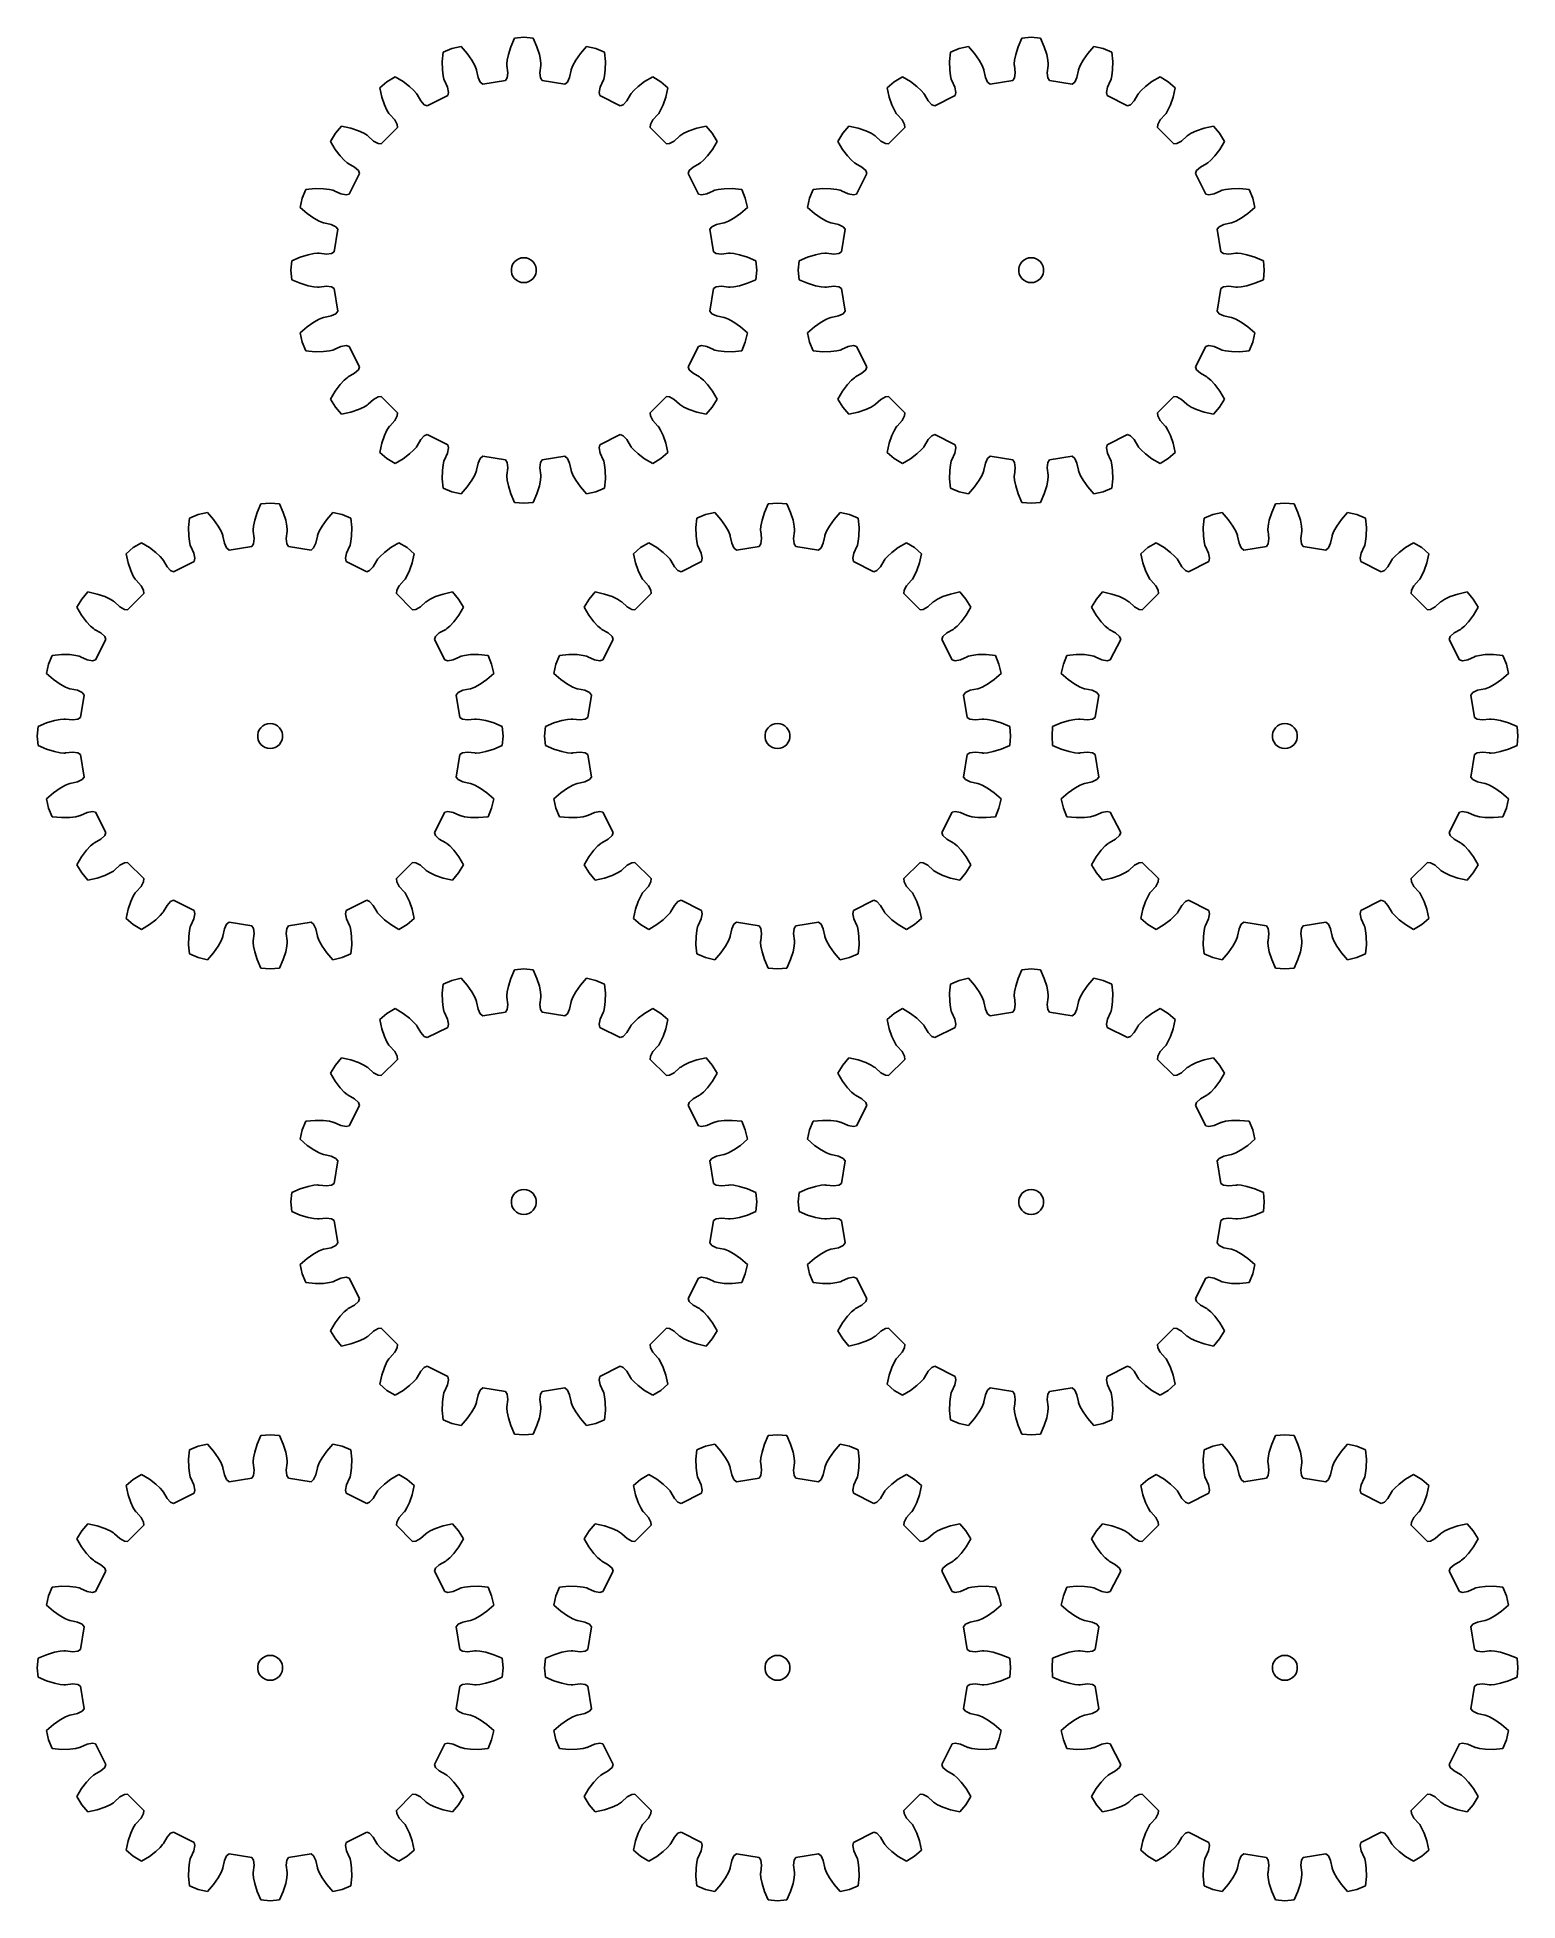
# Model space of a CAD drawing. Extents: x 0 to 178, y 0 to 224.
import ezdxf

# ---------------------------------------------------------------- set-up
doc = ezdxf.new("R2010")
doc.units = 0

msp = doc.modelspace()

# ---------------------------------------------------------------- linework, layer by layer
for p, q in [((58.52, 224.09), (57.39, 224)), ((59.66, 224), (58.52, 224.09)), ((119.55, 224.09), (118.41, 224)), ((120.68, 224), (119.55, 224.09)), ((48.81, 222.28), (48.71, 221.16)), ((49.87, 222.72), (48.81, 222.28)), ((50.97, 222.99), (49.87, 222.72)), ((51.71, 222.14), (50.97, 222.99)), ((52.28, 221.33), (51.71, 222.14)), ((56.66, 222.02), (56.52, 221.32)), ((56.95, 222.96), (56.66, 222.02)), ((57.39, 224), (56.95, 222.96)), ((60.1, 222.96), (59.66, 224)), ((60.39, 222.02), (60.1, 222.96)), ((60.53, 221.32), (60.39, 222.02)), ((65.33, 222.14), (64.77, 221.33)), ((66.07, 222.99), (65.33, 222.14)), ((67.18, 222.72), (66.07, 222.99)), ((68.23, 222.28), (67.18, 222.72)), ((68.33, 221.16), (68.23, 222.28)), ((109.84, 222.28), (109.74, 221.16)), ((110.89, 222.72), (109.84, 222.28)), ((112, 222.99), (110.89, 222.72)), ((112.74, 222.14), (112, 222.99)), ((113.3, 221.33), (112.74, 222.14)), ((117.68, 222.02), (117.54, 221.32)), ((117.97, 222.96), (117.68, 222.02)), ((118.41, 224), (117.97, 222.96)), ((121.12, 222.96), (120.68, 224)), ((121.41, 222.02), (121.12, 222.96)), ((121.55, 221.32), (121.41, 222.02)), ((126.35, 222.14), (125.79, 221.33)), ((127.09, 222.99), (126.35, 222.14)), ((128.2, 222.72), (127.09, 222.99)), ((129.25, 222.28), (128.2, 222.72)), ((129.35, 221.16), (129.25, 222.28)), ((48.71, 221.16), (48.73, 220.18)), ((48.73, 220.18), (48.82, 219.47)), ((52.63, 220.71), (52.28, 221.33)), ((52.8, 220.3), (52.63, 220.71)), ((52.84, 220.18), (52.8, 220.3)), ((52.84, 220.13), (52.84, 220.18)), ((53.02, 219.27), (52.84, 220.13)), ((56.52, 221.32), (56.48, 220.88)), ((56.48, 220.88), (56.48, 220.76)), ((56.48, 220.76), (56.49, 220.71)), ((56.49, 220.71), (56.59, 219.83)), ((56.59, 219.83), (56.51, 219.21)), ((60.45, 219.83), (60.55, 220.71)), ((60.54, 219.21), (60.45, 219.83)), ((60.56, 220.88), (60.53, 221.32)), ((60.55, 220.71), (60.56, 220.76)), ((60.56, 220.76), (60.56, 220.88)), ((64.21, 220.13), (64.03, 219.27)), ((64.25, 220.3), (64.21, 220.18)), ((64.21, 220.18), (64.21, 220.13)), ((64.42, 220.71), (64.25, 220.3)), ((64.77, 221.33), (64.42, 220.71)), ((68.23, 219.47), (68.31, 220.18)), ((68.31, 220.18), (68.33, 221.16)), ((109.74, 221.16), (109.75, 220.18)), ((109.75, 220.18), (109.84, 219.47)), ((113.65, 220.71), (113.3, 221.33)), ((113.82, 220.3), (113.65, 220.71)), ((113.86, 220.18), (113.82, 220.3)), ((113.86, 220.13), (113.86, 220.18)), ((114.04, 219.27), (113.86, 220.13)), ((117.54, 221.32), (117.5, 220.88)), ((117.5, 220.88), (117.51, 220.76)), ((117.51, 220.76), (117.52, 220.71)), ((117.52, 220.71), (117.61, 219.83)), ((117.61, 219.83), (117.53, 219.21)), ((121.48, 219.83), (121.57, 220.71)), ((121.56, 219.21), (121.48, 219.83)), ((121.59, 220.88), (121.55, 221.32)), ((121.57, 220.71), (121.58, 220.76)), ((121.58, 220.76), (121.59, 220.88)), ((125.23, 220.13), (125.05, 219.27)), ((125.27, 220.3), (125.23, 220.18)), ((125.23, 220.18), (125.23, 220.13)), ((125.44, 220.71), (125.27, 220.3)), ((125.79, 221.33), (125.44, 220.71)), ((129.25, 219.47), (129.34, 220.18)), ((129.34, 220.18), (129.35, 221.16)), ((42.06, 218.74), (41.19, 218)), ((41.19, 218), (41.44, 216.9)), ((43.03, 219.34), (42.06, 218.74)), ((44, 218.76), (43.03, 219.34)), ((44.78, 218.16), (44, 218.76)), ((45.3, 217.68), (44.78, 218.16)), ((45.6, 217.34), (45.3, 217.68)), ((48.82, 219.47), (48.92, 219.04)), ((48.92, 219.04), (48.96, 218.92)), ((48.96, 218.92), (48.98, 218.88)), ((48.98, 218.88), (49.34, 218.07)), ((49.34, 218.07), (49.46, 217.46)), ((49.46, 217.46), (49.37, 217.08)), ((53.29, 218.7), (53.02, 219.27)), ((53.59, 218.45), (53.29, 218.7)), ((56.3, 218.88), (53.59, 218.45)), ((56.51, 219.21), (56.3, 218.88)), ((60.74, 218.88), (60.54, 219.21)), ((63.46, 218.45), (60.74, 218.88)), ((63.76, 218.7), (63.46, 218.45)), ((64.03, 219.27), (63.76, 218.7)), ((67.59, 217.46), (67.7, 218.07)), ((67.68, 217.08), (67.59, 217.46)), ((67.7, 218.07), (68.06, 218.88)), ((68.06, 218.88), (68.09, 218.92)), ((68.09, 218.92), (68.13, 219.04)), ((68.13, 219.04), (68.23, 219.47)), ((71.74, 217.68), (71.45, 217.34)), ((72.26, 218.16), (71.74, 217.68)), ((73.05, 218.76), (72.26, 218.16)), ((74.02, 219.34), (73.05, 218.76)), ((74.99, 218.74), (74.02, 219.34)), ((75.85, 218), (74.99, 218.74)), ((75.6, 216.9), (75.85, 218)), ((103.08, 218.74), (102.21, 218)), ((102.21, 218), (102.47, 216.9)), ((104.05, 219.34), (103.08, 218.74)), ((105.02, 218.76), (104.05, 219.34)), ((105.81, 218.16), (105.02, 218.76)), ((106.33, 217.68), (105.81, 218.16)), ((106.62, 217.34), (106.33, 217.68)), ((109.84, 219.47), (109.94, 219.04)), ((109.94, 219.04), (109.98, 218.92)), ((109.98, 218.92), (110, 218.88)), ((110, 218.88), (110.37, 218.07)), ((110.37, 218.07), (110.48, 217.46)), ((110.48, 217.46), (110.39, 217.08)), ((114.31, 218.7), (114.04, 219.27)), ((114.61, 218.45), (114.31, 218.7)), ((117.33, 218.88), (114.61, 218.45)), ((117.53, 219.21), (117.33, 218.88)), ((121.76, 218.88), (121.56, 219.21)), ((124.48, 218.45), (121.76, 218.88)), ((124.78, 218.7), (124.48, 218.45)), ((125.05, 219.27), (124.78, 218.7)), ((128.61, 217.46), (128.72, 218.07)), ((128.7, 217.08), (128.61, 217.46)), ((128.72, 218.07), (129.09, 218.88)), ((129.09, 218.88), (129.11, 218.92)), ((129.11, 218.92), (129.15, 219.04)), ((129.15, 219.04), (129.25, 219.47)), ((132.76, 217.68), (132.47, 217.34)), ((133.28, 218.16), (132.76, 217.68)), ((134.07, 218.76), (133.28, 218.16)), ((135.04, 219.34), (134.07, 218.76)), ((136.01, 218.74), (135.04, 219.34)), ((136.88, 218), (136.01, 218.74)), ((136.62, 216.9), (136.88, 218)), ((41.44, 216.9), (41.76, 215.97)), ((41.76, 215.97), (42.06, 215.32)), ((42.06, 215.32), (42.29, 214.94)), ((45.66, 217.25), (45.6, 217.34)), ((45.68, 217.2), (45.66, 217.25)), ((46.12, 216.43), (45.68, 217.2)), ((46.55, 215.98), (46.12, 216.43)), ((46.91, 215.83), (46.55, 215.98)), ((49.37, 217.08), (46.91, 215.83)), ((70.13, 215.83), (67.68, 217.08)), ((70.49, 215.98), (70.13, 215.83)), ((70.92, 216.43), (70.49, 215.98)), ((71.36, 217.2), (70.92, 216.43)), ((71.38, 217.25), (71.36, 217.2)), ((71.45, 217.34), (71.38, 217.25)), ((74.75, 214.94), (74.98, 215.32)), ((74.98, 215.32), (75.28, 215.97)), ((75.28, 215.97), (75.6, 216.9)), ((102.47, 216.9), (102.79, 215.97)), ((102.79, 215.97), (103.09, 215.32)), ((103.09, 215.32), (103.31, 214.94)), ((106.69, 217.25), (106.62, 217.34)), ((106.71, 217.2), (106.69, 217.25)), ((107.15, 216.43), (106.71, 217.2)), ((107.58, 215.98), (107.15, 216.43)), ((107.94, 215.83), (107.58, 215.98)), ((110.39, 217.08), (107.94, 215.83)), ((131.15, 215.83), (128.7, 217.08)), ((131.51, 215.98), (131.15, 215.83)), ((131.94, 216.43), (131.51, 215.98)), ((132.38, 217.2), (131.94, 216.43)), ((132.4, 217.25), (132.38, 217.2)), ((132.47, 217.34), (132.4, 217.25)), ((135.78, 214.94), (136, 215.32)), ((136, 215.32), (136.3, 215.97)), ((136.3, 215.97), (136.62, 216.9)), ((36.6, 213.41), (35.86, 212.54)), ((37.7, 213.16), (36.6, 213.41)), ((38.63, 212.84), (37.7, 213.16)), ((43.32, 213.22), (41.38, 211.28)), ((42.29, 214.94), (42.36, 214.85)), ((42.36, 214.85), (42.4, 214.81)), ((42.4, 214.81), (43, 214.16)), ((43, 214.16), (43.29, 213.61)), ((43.29, 213.61), (43.32, 213.22)), ((73.72, 213.22), (73.75, 213.61)), ((75.67, 211.28), (73.72, 213.22)), ((73.75, 213.61), (74.05, 214.16)), ((74.05, 214.16), (74.64, 214.81)), ((74.64, 214.81), (74.68, 214.85)), ((74.68, 214.85), (74.75, 214.94)), ((79.35, 213.16), (78.41, 212.84)), ((80.44, 213.41), (79.35, 213.16)), ((81.18, 212.54), (80.44, 213.41)), ((97.62, 213.41), (96.88, 212.54)), ((98.72, 213.16), (97.62, 213.41)), ((99.65, 212.84), (98.72, 213.16)), ((104.35, 213.22), (102.4, 211.28)), ((103.31, 214.94), (103.39, 214.85)), ((103.39, 214.85), (103.43, 214.81)), ((103.43, 214.81), (104.02, 214.16)), ((104.02, 214.16), (104.32, 213.61)), ((104.32, 213.61), (104.35, 213.22)), ((134.74, 213.22), (134.77, 213.61)), ((136.69, 211.28), (134.74, 213.22)), ((134.77, 213.61), (135.07, 214.16)), ((135.07, 214.16), (135.66, 214.81)), ((135.66, 214.81), (135.7, 214.85)), ((135.7, 214.85), (135.78, 214.94)), ((140.37, 213.16), (139.44, 212.84)), ((141.47, 213.41), (140.37, 213.16)), ((142.21, 212.54), (141.47, 213.41)), ((35.86, 212.54), (35.27, 211.57)), ((35.27, 211.57), (35.85, 210.61)), ((39.28, 212.54), (38.63, 212.84)), ((39.66, 212.31), (39.28, 212.54)), ((39.75, 212.24), (39.66, 212.31)), ((39.79, 212.2), (39.75, 212.24)), ((40.44, 211.6), (39.79, 212.2)), ((40.99, 211.31), (40.44, 211.6)), ((41.38, 211.28), (40.99, 211.31)), ((76.06, 211.31), (75.67, 211.28)), ((76.6, 211.6), (76.06, 211.31)), ((77.26, 212.2), (76.6, 211.6)), ((77.29, 212.24), (77.26, 212.2)), ((77.39, 212.31), (77.29, 212.24)), ((77.77, 212.54), (77.39, 212.31)), ((78.41, 212.84), (77.77, 212.54)), ((81.78, 211.57), (81.18, 212.54)), ((81.2, 210.61), (81.78, 211.57)), ((96.88, 212.54), (96.29, 211.57)), ((96.29, 211.57), (96.87, 210.61)), ((100.3, 212.54), (99.65, 212.84)), ((100.68, 212.31), (100.3, 212.54)), ((100.78, 212.24), (100.68, 212.31)), ((100.81, 212.2), (100.78, 212.24)), ((101.46, 211.6), (100.81, 212.2)), ((102.01, 211.31), (101.46, 211.6)), ((102.4, 211.28), (102.01, 211.31)), ((137.08, 211.31), (136.69, 211.28)), ((137.63, 211.6), (137.08, 211.31)), ((138.28, 212.2), (137.63, 211.6)), ((138.31, 212.24), (138.28, 212.2)), ((138.41, 212.31), (138.31, 212.24)), ((138.79, 212.54), (138.41, 212.31)), ((139.44, 212.84), (138.79, 212.54)), ((142.8, 211.57), (142.21, 212.54)), ((142.22, 210.61), (142.8, 211.57)), ((35.85, 210.61), (36.44, 209.82)), ((36.44, 209.82), (36.92, 209.3)), ((36.92, 209.3), (37.26, 209.01)), ((37.26, 209.01), (37.36, 208.94)), ((37.36, 208.94), (37.4, 208.92)), ((37.4, 208.92), (38.17, 208.48)), ((38.17, 208.48), (38.62, 208.05)), ((78.42, 208.05), (78.88, 208.48)), ((78.88, 208.48), (79.64, 208.92)), ((79.64, 208.92), (79.69, 208.94)), ((79.69, 208.94), (79.79, 209.01)), ((79.79, 209.01), (80.12, 209.3)), ((80.12, 209.3), (80.61, 209.82)), ((80.61, 209.82), (81.2, 210.61)), ((96.87, 210.61), (97.46, 209.82)), ((97.46, 209.82), (97.95, 209.3)), ((97.95, 209.3), (98.28, 209.01)), ((98.28, 209.01), (98.38, 208.94)), ((98.38, 208.94), (98.43, 208.92)), ((98.43, 208.92), (99.19, 208.48)), ((99.19, 208.48), (99.64, 208.05)), ((139.45, 208.05), (139.9, 208.48)), ((139.9, 208.48), (140.67, 208.92)), ((140.67, 208.92), (140.71, 208.94)), ((140.71, 208.94), (140.81, 209.01)), ((140.81, 209.01), (141.14, 209.3)), ((141.14, 209.3), (141.63, 209.82)), ((141.63, 209.82), (142.22, 210.61)), ((38.77, 207.69), (37.52, 205.24)), ((38.62, 208.05), (38.77, 207.69)), ((78.27, 207.69), (78.42, 208.05)), ((79.52, 205.24), (78.27, 207.69)), ((99.79, 207.69), (98.54, 205.24)), ((99.64, 208.05), (99.79, 207.69)), ((139.3, 207.69), (139.45, 208.05)), ((140.55, 205.24), (139.3, 207.69)), ((31.88, 204.73), (31.62, 203.63)), ((32.32, 205.79), (31.88, 204.73)), ((33.44, 205.89), (32.32, 205.79)), ((34.43, 205.87), (33.44, 205.89)), ((35.13, 205.78), (34.43, 205.87)), ((35.56, 205.69), (35.13, 205.78)), ((35.68, 205.65), (35.56, 205.69)), ((35.72, 205.62), (35.68, 205.65)), ((36.53, 205.26), (35.72, 205.62)), ((37.14, 205.14), (36.53, 205.26)), ((37.52, 205.24), (37.14, 205.14)), ((79.9, 205.14), (79.52, 205.24)), ((80.52, 205.26), (79.9, 205.14)), ((81.32, 205.62), (80.52, 205.26)), ((81.37, 205.65), (81.32, 205.62)), ((81.48, 205.69), (81.37, 205.65)), ((81.91, 205.78), (81.48, 205.69)), ((82.62, 205.87), (81.91, 205.78)), ((83.6, 205.89), (82.62, 205.87)), ((84.73, 205.79), (83.6, 205.89)), ((85.16, 204.73), (84.73, 205.79)), ((85.43, 203.63), (85.16, 204.73)), ((92.9, 204.73), (92.64, 203.63)), ((93.34, 205.79), (92.9, 204.73)), ((94.46, 205.89), (93.34, 205.79)), ((95.45, 205.87), (94.46, 205.89)), ((96.16, 205.78), (95.45, 205.87)), ((96.59, 205.69), (96.16, 205.78)), ((96.7, 205.65), (96.59, 205.69)), ((96.75, 205.62), (96.7, 205.65)), ((97.55, 205.26), (96.75, 205.62)), ((98.16, 205.14), (97.55, 205.26)), ((98.54, 205.24), (98.16, 205.14)), ((140.93, 205.14), (140.55, 205.24)), ((141.54, 205.26), (140.93, 205.14)), ((142.35, 205.62), (141.54, 205.26)), ((142.39, 205.65), (142.35, 205.62)), ((142.5, 205.69), (142.39, 205.65)), ((142.93, 205.78), (142.5, 205.69)), ((143.64, 205.87), (142.93, 205.78)), ((144.63, 205.89), (143.64, 205.87)), ((145.75, 205.79), (144.63, 205.89)), ((146.19, 204.73), (145.75, 205.79)), ((146.45, 203.63), (146.19, 204.73)), ((31.62, 203.63), (32.47, 202.89)), ((32.47, 202.89), (33.27, 202.32)), ((33.27, 202.32), (33.9, 201.97)), ((33.9, 201.97), (34.3, 201.8)), ((34.3, 201.8), (34.42, 201.77)), ((34.42, 201.77), (34.47, 201.76)), ((34.47, 201.76), (35.33, 201.58)), ((81.71, 201.58), (82.58, 201.76)), ((82.58, 201.76), (82.63, 201.77)), ((82.63, 201.77), (82.74, 201.8)), ((82.74, 201.8), (83.15, 201.97)), ((83.15, 201.97), (83.77, 202.32)), ((83.77, 202.32), (84.58, 202.89)), ((84.58, 202.89), (85.43, 203.63)), ((92.64, 203.63), (93.49, 202.89)), ((93.49, 202.89), (94.29, 202.32)), ((94.29, 202.32), (94.92, 201.97)), ((94.92, 201.97), (95.33, 201.8)), ((95.33, 201.8), (95.44, 201.77)), ((95.44, 201.77), (95.49, 201.76)), ((95.49, 201.76), (96.36, 201.58)), ((142.73, 201.58), (143.6, 201.76)), ((143.6, 201.76), (143.65, 201.77)), ((143.65, 201.77), (143.76, 201.8)), ((143.76, 201.8), (144.17, 201.97)), ((144.17, 201.97), (144.8, 202.32)), ((144.8, 202.32), (145.6, 202.89)), ((145.6, 202.89), (146.45, 203.63)), ((35.33, 201.58), (35.9, 201.31)), ((36.15, 201.02), (35.72, 198.3)), ((35.9, 201.31), (36.15, 201.02)), ((80.89, 201.02), (81.15, 201.31)), ((81.32, 198.3), (80.89, 201.02)), ((81.15, 201.31), (81.71, 201.58)), ((96.36, 201.58), (96.92, 201.31)), ((97.17, 201.02), (96.74, 198.3)), ((96.92, 201.31), (97.17, 201.02)), ((141.92, 201.02), (142.17, 201.31)), ((142.35, 198.3), (141.92, 201.02)), ((142.17, 201.31), (142.73, 201.58)), ((30.6, 197.21), (30.51, 196.08)), ((31.64, 197.66), (30.6, 197.21)), ((32.58, 197.94), (31.64, 197.66)), ((33.28, 198.08), (32.58, 197.94)), ((33.72, 198.12), (33.28, 198.08)), ((33.84, 198.12), (33.72, 198.12)), ((33.89, 198.11), (33.84, 198.12)), ((34.77, 198.01), (33.89, 198.11)), ((35.39, 198.09), (34.77, 198.01)), ((35.72, 198.3), (35.39, 198.09)), ((57.41, 197.08), (57.64, 197.29)), ((57.64, 197.29), (57.91, 197.45)), ((57.91, 197.45), (58.21, 197.55)), ((58.21, 197.55), (58.52, 197.58)), ((58.52, 197.58), (58.83, 197.55)), ((58.83, 197.55), (59.13, 197.45)), ((59.13, 197.45), (59.4, 197.29)), ((59.4, 197.29), (59.64, 197.08)), ((81.66, 198.09), (81.32, 198.3)), ((82.28, 198.01), (81.66, 198.09)), ((83.15, 198.11), (82.28, 198.01)), ((83.2, 198.12), (83.15, 198.11)), ((83.33, 198.12), (83.2, 198.12)), ((83.77, 198.08), (83.33, 198.12)), ((84.47, 197.94), (83.77, 198.08)), ((85.41, 197.66), (84.47, 197.94)), ((86.44, 197.21), (85.41, 197.66)), ((86.53, 196.08), (86.44, 197.21)), ((91.62, 197.21), (91.53, 196.08)), ((92.66, 197.66), (91.62, 197.21)), ((93.6, 197.94), (92.66, 197.66)), ((94.3, 198.08), (93.6, 197.94)), ((94.74, 198.12), (94.3, 198.08)), ((94.86, 198.12), (94.74, 198.12)), ((94.91, 198.11), (94.86, 198.12)), ((95.79, 198.01), (94.91, 198.11)), ((96.41, 198.09), (95.79, 198.01)), ((96.74, 198.3), (96.41, 198.09)), ((118.43, 197.08), (118.66, 197.29)), ((118.66, 197.29), (118.93, 197.45)), ((118.93, 197.45), (119.23, 197.55)), ((119.23, 197.55), (119.55, 197.58)), ((119.55, 197.58), (119.86, 197.55)), ((119.86, 197.55), (120.16, 197.45)), ((120.16, 197.45), (120.43, 197.29)), ((120.43, 197.29), (120.66, 197.08)), ((142.68, 198.09), (142.35, 198.3)), ((143.3, 198.01), (142.68, 198.09)), ((144.18, 198.11), (143.3, 198.01)), ((144.23, 198.12), (144.18, 198.11)), ((144.35, 198.12), (144.23, 198.12)), ((144.79, 198.08), (144.35, 198.12)), ((145.49, 197.94), (144.79, 198.08)), ((146.43, 197.66), (145.49, 197.94)), ((147.47, 197.21), (146.43, 197.66)), ((147.56, 196.08), (147.47, 197.21)), ((30.51, 196.08), (30.6, 194.94)), ((57.03, 196.24), (57.1, 196.54)), ((57.03, 195.92), (57.03, 196.24)), ((57.1, 195.62), (57.03, 195.92)), ((57.1, 196.54), (57.22, 196.83)), ((57.22, 195.33), (57.1, 195.62)), ((57.22, 196.83), (57.41, 197.08)), ((57.41, 195.08), (57.22, 195.33)), ((57.64, 194.87), (57.41, 195.08)), ((59.64, 195.08), (59.4, 194.87)), ((59.64, 197.08), (59.82, 196.83)), ((59.82, 195.33), (59.64, 195.08)), ((59.82, 196.83), (59.95, 196.54)), ((59.95, 195.62), (59.82, 195.33)), ((59.95, 196.54), (60.01, 196.24)), ((60.01, 195.92), (59.95, 195.62)), ((60.01, 196.24), (60.01, 195.92)), ((86.44, 194.94), (86.53, 196.08)), ((91.53, 196.08), (91.62, 194.94)), ((118.05, 196.24), (118.12, 196.54)), ((118.05, 195.92), (118.05, 196.24)), ((118.12, 195.62), (118.05, 195.92)), ((118.12, 196.54), (118.25, 196.83)), ((118.25, 195.33), (118.12, 195.62)), ((118.25, 196.83), (118.43, 197.08)), ((118.43, 195.08), (118.25, 195.33)), ((118.66, 194.87), (118.43, 195.08)), ((120.66, 195.08), (120.43, 194.87)), ((120.66, 197.08), (120.84, 196.83)), ((120.84, 195.33), (120.66, 195.08)), ((120.84, 196.83), (120.97, 196.54)), ((120.97, 195.62), (120.84, 195.33)), ((120.97, 196.54), (121.04, 196.24)), ((121.04, 195.92), (120.97, 195.62)), ((121.04, 196.24), (121.04, 195.92)), ((147.47, 194.94), (147.56, 196.08)), ((30.6, 194.94), (31.64, 194.5)), ((31.64, 194.5), (32.58, 194.21)), ((32.58, 194.21), (33.28, 194.08)), ((33.28, 194.08), (33.72, 194.04)), ((33.72, 194.04), (33.84, 194.04)), ((33.84, 194.04), (33.89, 194.05)), ((33.89, 194.05), (34.77, 194.15)), ((34.77, 194.15), (35.39, 194.06)), ((35.39, 194.06), (35.72, 193.86)), ((35.72, 193.86), (36.15, 191.14)), ((57.91, 194.71), (57.64, 194.87)), ((58.21, 194.61), (57.91, 194.71)), ((58.52, 194.58), (58.21, 194.61)), ((58.83, 194.61), (58.52, 194.58)), ((59.13, 194.71), (58.83, 194.61)), ((59.4, 194.87), (59.13, 194.71)), ((80.89, 191.14), (81.32, 193.86)), ((81.32, 193.86), (81.66, 194.06)), ((81.66, 194.06), (82.28, 194.15)), ((82.28, 194.15), (83.15, 194.05)), ((83.15, 194.05), (83.2, 194.04)), ((83.2, 194.04), (83.33, 194.04)), ((83.33, 194.04), (83.77, 194.08)), ((83.77, 194.08), (84.47, 194.21)), ((84.47, 194.21), (85.41, 194.5)), ((85.41, 194.5), (86.44, 194.94)), ((91.62, 194.94), (92.66, 194.5)), ((92.66, 194.5), (93.6, 194.21)), ((93.6, 194.21), (94.3, 194.08)), ((94.3, 194.08), (94.74, 194.04)), ((94.74, 194.04), (94.86, 194.04)), ((94.86, 194.04), (94.91, 194.05)), ((94.91, 194.05), (95.79, 194.15)), ((95.79, 194.15), (96.41, 194.06)), ((96.41, 194.06), (96.74, 193.86)), ((96.74, 193.86), (97.17, 191.14)), ((118.93, 194.71), (118.66, 194.87)), ((119.23, 194.61), (118.93, 194.71)), ((119.55, 194.58), (119.23, 194.61)), ((119.86, 194.61), (119.55, 194.58)), ((120.16, 194.71), (119.86, 194.61)), ((120.43, 194.87), (120.16, 194.71)), ((141.92, 191.14), (142.35, 193.86)), ((142.35, 193.86), (142.68, 194.06)), ((142.68, 194.06), (143.3, 194.15)), ((143.3, 194.15), (144.18, 194.05)), ((144.18, 194.05), (144.23, 194.04)), ((144.23, 194.04), (144.35, 194.04)), ((144.35, 194.04), (144.79, 194.08)), ((144.79, 194.08), (145.49, 194.21)), ((145.49, 194.21), (146.43, 194.5)), ((146.43, 194.5), (147.47, 194.94)), ((35.33, 190.58), (34.47, 190.4)), ((35.9, 190.85), (35.33, 190.58)), ((36.15, 191.14), (35.9, 190.85)), ((81.15, 190.85), (80.89, 191.14)), ((81.71, 190.58), (81.15, 190.85)), ((82.58, 190.4), (81.71, 190.58)), ((96.36, 190.58), (95.49, 190.4)), ((96.92, 190.85), (96.36, 190.58)), ((97.17, 191.14), (96.92, 190.85)), ((142.17, 190.85), (141.92, 191.14)), ((142.73, 190.58), (142.17, 190.85)), ((143.6, 190.4), (142.73, 190.58)), ((32.47, 189.27), (31.62, 188.53)), ((31.62, 188.53), (31.88, 187.42)), ((33.27, 189.84), (32.47, 189.27)), ((33.9, 190.18), (33.27, 189.84)), ((34.3, 190.36), (33.9, 190.18)), ((34.42, 190.39), (34.3, 190.36)), ((34.47, 190.4), (34.42, 190.39)), ((82.63, 190.39), (82.58, 190.4)), ((82.74, 190.36), (82.63, 190.39)), ((83.15, 190.18), (82.74, 190.36)), ((83.77, 189.84), (83.15, 190.18)), ((84.58, 189.27), (83.77, 189.84)), ((85.43, 188.53), (84.58, 189.27)), ((85.16, 187.42), (85.43, 188.53)), ((93.49, 189.27), (92.64, 188.53)), ((92.64, 188.53), (92.9, 187.42)), ((94.29, 189.84), (93.49, 189.27)), ((94.92, 190.18), (94.29, 189.84)), ((95.33, 190.36), (94.92, 190.18)), ((95.44, 190.39), (95.33, 190.36)), ((95.49, 190.4), (95.44, 190.39)), ((143.65, 190.39), (143.6, 190.4)), ((143.76, 190.36), (143.65, 190.39)), ((144.17, 190.18), (143.76, 190.36)), ((144.8, 189.84), (144.17, 190.18)), ((145.6, 189.27), (144.8, 189.84)), ((146.45, 188.53), (145.6, 189.27)), ((146.19, 187.42), (146.45, 188.53)), ((31.88, 187.42), (32.32, 186.37)), ((32.32, 186.37), (33.44, 186.27)), ((33.44, 186.27), (34.43, 186.29)), ((34.43, 186.29), (35.13, 186.37)), ((35.13, 186.37), (35.56, 186.47)), ((35.56, 186.47), (35.68, 186.51)), ((35.68, 186.51), (35.72, 186.54)), ((35.72, 186.54), (36.53, 186.9)), ((36.53, 186.9), (37.14, 187.01)), ((37.14, 187.01), (37.52, 186.92)), ((37.52, 186.92), (38.77, 184.47)), ((78.27, 184.47), (79.52, 186.92)), ((79.52, 186.92), (79.9, 187.01)), ((79.9, 187.01), (80.52, 186.9)), ((80.52, 186.9), (81.32, 186.54)), ((81.32, 186.54), (81.37, 186.51)), ((81.37, 186.51), (81.48, 186.47)), ((81.48, 186.47), (81.91, 186.37)), ((81.91, 186.37), (82.62, 186.29)), ((82.62, 186.29), (83.6, 186.27)), ((83.6, 186.27), (84.73, 186.37)), ((84.73, 186.37), (85.16, 187.42)), ((92.9, 187.42), (93.34, 186.37)), ((93.34, 186.37), (94.46, 186.27)), ((94.46, 186.27), (95.45, 186.29)), ((95.45, 186.29), (96.16, 186.37)), ((96.16, 186.37), (96.59, 186.47)), ((96.59, 186.47), (96.7, 186.51)), ((96.7, 186.51), (96.75, 186.54)), ((96.75, 186.54), (97.55, 186.9)), ((97.55, 186.9), (98.16, 187.01)), ((98.16, 187.01), (98.54, 186.92)), ((98.54, 186.92), (99.79, 184.47)), ((139.3, 184.47), (140.55, 186.92)), ((140.55, 186.92), (140.93, 187.01)), ((140.93, 187.01), (141.54, 186.9)), ((141.54, 186.9), (142.35, 186.54)), ((142.35, 186.54), (142.39, 186.51)), ((142.39, 186.51), (142.5, 186.47)), ((142.5, 186.47), (142.93, 186.37)), ((142.93, 186.37), (143.64, 186.29)), ((143.64, 186.29), (144.63, 186.27)), ((144.63, 186.27), (145.75, 186.37)), ((145.75, 186.37), (146.19, 187.42)), ((38.62, 184.11), (38.17, 183.68)), ((38.77, 184.47), (38.62, 184.11)), ((78.42, 184.11), (78.27, 184.47)), ((78.88, 183.68), (78.42, 184.11)), ((99.64, 184.11), (99.19, 183.68)), ((99.79, 184.47), (99.64, 184.11)), ((139.45, 184.11), (139.3, 184.47)), ((139.9, 183.68), (139.45, 184.11)), ((35.85, 181.55), (35.27, 180.59)), ((36.44, 182.34), (35.85, 181.55)), ((36.92, 182.86), (36.44, 182.34)), ((37.26, 183.15), (36.92, 182.86)), ((37.36, 183.22), (37.26, 183.15)), ((37.4, 183.24), (37.36, 183.22)), ((38.17, 183.68), (37.4, 183.24)), ((79.64, 183.24), (78.88, 183.68)), ((79.69, 183.22), (79.64, 183.24)), ((79.79, 183.15), (79.69, 183.22)), ((80.12, 182.86), (79.79, 183.15)), ((80.61, 182.34), (80.12, 182.86)), ((81.2, 181.55), (80.61, 182.34)), ((81.78, 180.59), (81.2, 181.55)), ((96.87, 181.55), (96.29, 180.59)), ((97.46, 182.34), (96.87, 181.55)), ((97.95, 182.86), (97.46, 182.34)), ((98.28, 183.15), (97.95, 182.86)), ((98.38, 183.22), (98.28, 183.15)), ((98.43, 183.24), (98.38, 183.22)), ((99.19, 183.68), (98.43, 183.24)), ((140.67, 183.24), (139.9, 183.68)), ((140.71, 183.22), (140.67, 183.24)), ((140.81, 183.15), (140.71, 183.22)), ((141.14, 182.86), (140.81, 183.15)), ((141.63, 182.34), (141.14, 182.86)), ((142.22, 181.55), (141.63, 182.34)), ((142.8, 180.59), (142.22, 181.55)), ((35.27, 180.59), (35.86, 179.61)), ((35.86, 179.61), (36.6, 178.75)), ((37.7, 179), (38.63, 179.32)), ((38.63, 179.32), (39.28, 179.62)), ((39.28, 179.62), (39.66, 179.85)), ((39.66, 179.85), (39.75, 179.92)), ((39.75, 179.92), (39.79, 179.96)), ((39.79, 179.96), (40.44, 180.55)), ((40.44, 180.55), (40.99, 180.85)), ((40.99, 180.85), (41.38, 180.88)), ((41.38, 180.88), (43.32, 178.94)), ((73.72, 178.94), (75.67, 180.88)), ((75.67, 180.88), (76.06, 180.85)), ((76.06, 180.85), (76.6, 180.55)), ((76.6, 180.55), (77.26, 179.96)), ((77.26, 179.96), (77.29, 179.92)), ((77.29, 179.92), (77.39, 179.85)), ((77.39, 179.85), (77.77, 179.62)), ((77.77, 179.62), (78.41, 179.32)), ((78.41, 179.32), (79.35, 179)), ((80.44, 178.75), (81.18, 179.61)), ((81.18, 179.61), (81.78, 180.59)), ((96.29, 180.59), (96.88, 179.61)), ((96.88, 179.61), (97.62, 178.75)), ((98.72, 179), (99.65, 179.32)), ((99.65, 179.32), (100.3, 179.62)), ((100.3, 179.62), (100.68, 179.85)), ((100.68, 179.85), (100.78, 179.92)), ((100.78, 179.92), (100.81, 179.96)), ((100.81, 179.96), (101.46, 180.55)), ((101.46, 180.55), (102.01, 180.85)), ((102.01, 180.85), (102.4, 180.88)), ((102.4, 180.88), (104.35, 178.94)), ((134.74, 178.94), (136.69, 180.88)), ((136.69, 180.88), (137.08, 180.85)), ((137.08, 180.85), (137.63, 180.55)), ((137.63, 180.55), (138.28, 179.96)), ((138.28, 179.96), (138.31, 179.92)), ((138.31, 179.92), (138.41, 179.85)), ((138.41, 179.85), (138.79, 179.62)), ((138.79, 179.62), (139.44, 179.32)), ((139.44, 179.32), (140.37, 179)), ((141.47, 178.75), (142.21, 179.61)), ((142.21, 179.61), (142.8, 180.59)), ((36.6, 178.75), (37.7, 179)), ((42.29, 177.21), (42.06, 176.83)), ((42.36, 177.31), (42.29, 177.21)), ((42.4, 177.34), (42.36, 177.31)), ((43, 178), (42.4, 177.34)), ((43.29, 178.55), (43, 178)), ((43.32, 178.94), (43.29, 178.55)), ((73.75, 178.55), (73.72, 178.94)), ((74.05, 178), (73.75, 178.55)), ((74.64, 177.34), (74.05, 178)), ((74.68, 177.31), (74.64, 177.34)), ((74.75, 177.21), (74.68, 177.31)), ((74.98, 176.83), (74.75, 177.21)), ((79.35, 179), (80.44, 178.75)), ((97.62, 178.75), (98.72, 179)), ((103.31, 177.21), (103.09, 176.83)), ((103.39, 177.31), (103.31, 177.21)), ((103.43, 177.34), (103.39, 177.31)), ((104.02, 178), (103.43, 177.34)), ((104.32, 178.55), (104.02, 178)), ((104.35, 178.94), (104.32, 178.55)), ((134.77, 178.55), (134.74, 178.94)), ((135.07, 178), (134.77, 178.55)), ((135.66, 177.34), (135.07, 178)), ((135.7, 177.31), (135.66, 177.34)), ((135.78, 177.21), (135.7, 177.31)), ((136, 176.83), (135.78, 177.21)), ((140.37, 179), (141.47, 178.75)), ((41.44, 175.26), (41.19, 174.16)), ((41.76, 176.19), (41.44, 175.26)), ((42.06, 176.83), (41.76, 176.19)), ((45.3, 174.48), (45.6, 174.81)), ((45.6, 174.81), (45.66, 174.91)), ((45.66, 174.91), (45.68, 174.96)), ((45.68, 174.96), (46.12, 175.73)), ((46.12, 175.73), (46.55, 176.18)), ((46.55, 176.18), (46.91, 176.33)), ((46.91, 176.33), (49.37, 175.08)), ((49.37, 175.08), (49.46, 174.7)), ((67.59, 174.7), (67.68, 175.08)), ((67.68, 175.08), (70.13, 176.33)), ((70.13, 176.33), (70.49, 176.18)), ((70.49, 176.18), (70.92, 175.73)), ((70.92, 175.73), (71.36, 174.96)), ((71.36, 174.96), (71.38, 174.91)), ((71.38, 174.91), (71.45, 174.81)), ((71.45, 174.81), (71.74, 174.48)), ((75.28, 176.19), (74.98, 176.83)), ((75.6, 175.26), (75.28, 176.19)), ((75.85, 174.16), (75.6, 175.26)), ((102.47, 175.26), (102.21, 174.16)), ((102.79, 176.19), (102.47, 175.26)), ((103.09, 176.83), (102.79, 176.19)), ((106.33, 174.48), (106.62, 174.81)), ((106.62, 174.81), (106.69, 174.91)), ((106.69, 174.91), (106.71, 174.96)), ((106.71, 174.96), (107.15, 175.73)), ((107.15, 175.73), (107.58, 176.18)), ((107.58, 176.18), (107.94, 176.33)), ((107.94, 176.33), (110.39, 175.08)), ((110.39, 175.08), (110.48, 174.7)), ((128.61, 174.7), (128.7, 175.08)), ((128.7, 175.08), (131.15, 176.33)), ((131.15, 176.33), (131.51, 176.18)), ((131.51, 176.18), (131.94, 175.73)), ((131.94, 175.73), (132.38, 174.96)), ((132.38, 174.96), (132.4, 174.91)), ((132.4, 174.91), (132.47, 174.81)), ((132.47, 174.81), (132.76, 174.48)), ((136.3, 176.19), (136, 176.83)), ((136.62, 175.26), (136.3, 176.19)), ((136.88, 174.16), (136.62, 175.26)), ((41.19, 174.16), (42.06, 173.42)), ((42.06, 173.42), (43.03, 172.82)), ((43.03, 172.82), (44, 173.4)), ((44, 173.4), (44.78, 173.99)), ((44.78, 173.99), (45.3, 174.48)), ((48.82, 172.69), (48.73, 171.98)), ((48.92, 173.12), (48.82, 172.69)), ((48.96, 173.24), (48.92, 173.12)), ((48.98, 173.28), (48.96, 173.24)), ((49.34, 174.08), (48.98, 173.28)), ((49.46, 174.7), (49.34, 174.08)), ((52.84, 172.03), (53.02, 172.89)), ((53.02, 172.89), (53.29, 173.45)), ((53.29, 173.45), (53.59, 173.71)), ((53.59, 173.71), (56.3, 173.28)), ((56.3, 173.28), (56.51, 172.94)), ((56.51, 172.94), (56.59, 172.33)), ((60.45, 172.33), (60.54, 172.94)), ((60.54, 172.94), (60.74, 173.28)), ((60.74, 173.28), (63.46, 173.71)), ((63.46, 173.71), (63.76, 173.45)), ((63.76, 173.45), (64.03, 172.89)), ((64.03, 172.89), (64.21, 172.03)), ((67.7, 174.08), (67.59, 174.7)), ((68.06, 173.28), (67.7, 174.08)), ((68.09, 173.24), (68.06, 173.28)), ((68.13, 173.12), (68.09, 173.24)), ((68.23, 172.69), (68.13, 173.12)), ((68.31, 171.98), (68.23, 172.69)), ((71.74, 174.48), (72.26, 173.99)), ((72.26, 173.99), (73.05, 173.4)), ((73.05, 173.4), (74.02, 172.82)), ((74.02, 172.82), (74.99, 173.42)), ((74.99, 173.42), (75.85, 174.16)), ((102.21, 174.16), (103.08, 173.42)), ((103.08, 173.42), (104.05, 172.82)), ((104.05, 172.82), (105.02, 173.4)), ((105.02, 173.4), (105.81, 173.99)), ((105.81, 173.99), (106.33, 174.48)), ((109.84, 172.69), (109.75, 171.98)), ((109.94, 173.12), (109.84, 172.69)), ((109.98, 173.24), (109.94, 173.12)), ((110, 173.28), (109.98, 173.24)), ((110.37, 174.08), (110, 173.28)), ((110.48, 174.7), (110.37, 174.08)), ((113.86, 172.03), (114.04, 172.89)), ((114.04, 172.89), (114.31, 173.45)), ((114.31, 173.45), (114.61, 173.71)), ((114.61, 173.71), (117.33, 173.28)), ((117.33, 173.28), (117.53, 172.94)), ((117.53, 172.94), (117.61, 172.33)), ((121.48, 172.33), (121.56, 172.94)), ((121.56, 172.94), (121.76, 173.28)), ((121.76, 173.28), (124.48, 173.71)), ((124.48, 173.71), (124.78, 173.45)), ((124.78, 173.45), (125.05, 172.89)), ((125.05, 172.89), (125.23, 172.03)), ((128.72, 174.08), (128.61, 174.7)), ((129.09, 173.28), (128.72, 174.08)), ((129.11, 173.24), (129.09, 173.28)), ((129.15, 173.12), (129.11, 173.24)), ((129.25, 172.69), (129.15, 173.12)), ((129.34, 171.98), (129.25, 172.69)), ((132.76, 174.48), (133.28, 173.99)), ((133.28, 173.99), (134.07, 173.4)), ((134.07, 173.4), (135.04, 172.82)), ((135.04, 172.82), (136.01, 173.42)), ((136.01, 173.42), (136.88, 174.16)), ((48.73, 171.98), (48.71, 171)), ((48.71, 171), (48.81, 169.87)), ((51.71, 170.02), (52.28, 170.83)), ((52.28, 170.83), (52.63, 171.45)), ((52.63, 171.45), (52.8, 171.86)), ((52.8, 171.86), (52.84, 171.97)), ((52.84, 171.97), (52.84, 172.03)), ((56.49, 171.45), (56.48, 171.4)), ((56.48, 171.4), (56.48, 171.28)), ((56.48, 171.28), (56.52, 170.84)), ((56.59, 172.33), (56.49, 171.45)), ((56.52, 170.84), (56.66, 170.14)), ((60.39, 170.14), (60.53, 170.84)), ((60.55, 171.45), (60.45, 172.33)), ((60.53, 170.84), (60.56, 171.28)), ((60.56, 171.4), (60.55, 171.45)), ((60.56, 171.28), (60.56, 171.4)), ((64.21, 172.03), (64.21, 171.97)), ((64.21, 171.97), (64.25, 171.86)), ((64.25, 171.86), (64.42, 171.45)), ((64.42, 171.45), (64.77, 170.83)), ((64.77, 170.83), (65.33, 170.02)), ((68.23, 169.87), (68.33, 171)), ((68.33, 171), (68.31, 171.98)), ((109.75, 171.98), (109.74, 171)), ((109.74, 171), (109.84, 169.87)), ((112.74, 170.02), (113.3, 170.83)), ((113.3, 170.83), (113.65, 171.45)), ((113.65, 171.45), (113.82, 171.86)), ((113.82, 171.86), (113.86, 171.97)), ((113.86, 171.97), (113.86, 172.03)), ((117.51, 171.4), (117.5, 171.28)), ((117.5, 171.28), (117.54, 170.84)), ((117.52, 171.45), (117.51, 171.4)), ((117.61, 172.33), (117.52, 171.45)), ((117.54, 170.84), (117.68, 170.14)), ((121.41, 170.14), (121.55, 170.84)), ((121.57, 171.45), (121.48, 172.33)), ((121.55, 170.84), (121.59, 171.28)), ((121.58, 171.4), (121.57, 171.45)), ((121.59, 171.28), (121.58, 171.4)), ((125.23, 172.03), (125.23, 171.97)), ((125.23, 171.97), (125.27, 171.86)), ((125.27, 171.86), (125.44, 171.45)), ((125.44, 171.45), (125.79, 170.83)), ((125.79, 170.83), (126.35, 170.02)), ((129.25, 169.87), (129.35, 171)), ((129.35, 171), (129.34, 171.98)), ((28.01, 168.07), (26.88, 167.98)), ((29.15, 167.98), (28.01, 168.07)), ((48.81, 169.87), (49.87, 169.44)), ((49.87, 169.44), (50.97, 169.17)), ((50.97, 169.17), (51.71, 170.02)), ((56.66, 170.14), (56.95, 169.19)), ((56.95, 169.19), (57.39, 168.16)), ((57.39, 168.16), (58.52, 168.07)), ((58.52, 168.07), (59.66, 168.16)), ((59.66, 168.16), (60.1, 169.19)), ((60.1, 169.19), (60.39, 170.14)), ((65.33, 170.02), (66.07, 169.17)), ((66.07, 169.17), (67.18, 169.44)), ((67.18, 169.44), (68.23, 169.87)), ((89.03, 168.07), (87.9, 167.98)), ((90.17, 167.98), (89.03, 168.07)), ((109.84, 169.87), (110.89, 169.44)), ((110.89, 169.44), (112, 169.17)), ((112, 169.17), (112.74, 170.02)), ((117.68, 170.14), (117.97, 169.19)), ((117.97, 169.19), (118.41, 168.16)), ((118.41, 168.16), (119.55, 168.07)), ((119.55, 168.07), (120.68, 168.16)), ((120.68, 168.16), (121.12, 169.19)), ((121.12, 169.19), (121.41, 170.14)), ((126.35, 170.02), (127.09, 169.17)), ((127.09, 169.17), (128.2, 169.44)), ((128.2, 169.44), (129.25, 169.87)), ((150.06, 168.07), (148.92, 167.98)), ((151.19, 167.98), (150.06, 168.07)), ((18.3, 166.26), (18.2, 165.14)), ((19.36, 166.7), (18.3, 166.26)), ((20.46, 166.96), (19.36, 166.7)), ((21.2, 166.11), (20.46, 166.96)), ((21.77, 165.31), (21.2, 166.11)), ((26.15, 166), (26.01, 165.3)), ((26.43, 166.94), (26.15, 166)), ((26.88, 167.98), (26.43, 166.94)), ((29.59, 166.94), (29.15, 167.98)), ((29.88, 166), (29.59, 166.94)), ((30.01, 165.3), (29.88, 166)), ((34.82, 166.11), (34.25, 165.31)), ((35.56, 166.96), (34.82, 166.11)), ((36.67, 166.7), (35.56, 166.96)), ((37.72, 166.26), (36.67, 166.7)), ((37.82, 165.14), (37.72, 166.26)), ((79.33, 166.26), (79.23, 165.14)), ((80.38, 166.7), (79.33, 166.26)), ((81.49, 166.96), (80.38, 166.7)), ((82.23, 166.11), (81.49, 166.96)), ((82.79, 165.31), (82.23, 166.11)), ((87.17, 166), (87.03, 165.3)), ((87.46, 166.94), (87.17, 166)), ((87.9, 167.98), (87.46, 166.94)), ((90.61, 166.94), (90.17, 167.98)), ((90.9, 166), (90.61, 166.94)), ((91.04, 165.3), (90.9, 166)), ((95.84, 166.11), (95.28, 165.31)), ((96.58, 166.96), (95.84, 166.11)), ((97.69, 166.7), (96.58, 166.96)), ((98.74, 166.26), (97.69, 166.7)), ((98.84, 165.14), (98.74, 166.26)), ((140.35, 166.26), (140.25, 165.14)), ((141.4, 166.7), (140.35, 166.26)), ((142.51, 166.96), (141.4, 166.7)), ((143.25, 166.11), (142.51, 166.96)), ((143.81, 165.31), (143.25, 166.11)), ((148.19, 166), (148.05, 165.3)), ((148.48, 166.94), (148.19, 166)), ((148.92, 167.98), (148.48, 166.94)), ((151.63, 166.94), (151.19, 167.98)), ((151.92, 166), (151.63, 166.94)), ((152.06, 165.3), (151.92, 166)), ((156.86, 166.11), (156.3, 165.31)), ((157.6, 166.96), (156.86, 166.11)), ((158.71, 166.7), (157.6, 166.96)), ((159.76, 166.26), (158.71, 166.7)), ((159.86, 165.14), (159.76, 166.26)), ((18.2, 165.14), (18.22, 164.15)), ((18.22, 164.15), (18.31, 163.45)), ((22.12, 164.68), (21.77, 165.31)), ((22.29, 164.28), (22.12, 164.68)), ((22.32, 164.16), (22.29, 164.28)), ((22.33, 164.11), (22.32, 164.16)), ((22.51, 163.24), (22.33, 164.11)), ((26.01, 165.3), (25.97, 164.86)), ((25.97, 164.86), (25.97, 164.74)), ((25.97, 164.74), (25.98, 164.69)), ((25.98, 164.69), (26.08, 163.81)), ((26.08, 163.81), (26, 163.19)), ((29.94, 163.81), (30.04, 164.69)), ((30.03, 163.19), (29.94, 163.81)), ((30.05, 164.86), (30.01, 165.3)), ((30.04, 164.69), (30.05, 164.74)), ((30.05, 164.74), (30.05, 164.86)), ((33.69, 164.11), (33.51, 163.24)), ((33.7, 164.16), (33.69, 164.11)), ((33.73, 164.28), (33.7, 164.16)), ((33.91, 164.68), (33.73, 164.28)), ((34.25, 165.31), (33.91, 164.68)), ((37.72, 163.45), (37.8, 164.15)), ((37.8, 164.15), (37.82, 165.14)), ((79.23, 165.14), (79.24, 164.15)), ((79.24, 164.15), (79.33, 163.45)), ((83.14, 164.68), (82.79, 165.31)), ((83.31, 164.28), (83.14, 164.68)), ((83.35, 164.16), (83.31, 164.28)), ((83.35, 164.11), (83.35, 164.16)), ((83.53, 163.24), (83.35, 164.11)), ((87.03, 165.3), (86.99, 164.86)), ((86.99, 164.86), (86.99, 164.74)), ((86.99, 164.74), (87.01, 164.69)), ((87.01, 164.69), (87.1, 163.81)), ((87.1, 163.81), (87.02, 163.19)), ((90.97, 163.81), (91.06, 164.69)), ((91.05, 163.19), (90.97, 163.81)), ((91.08, 164.86), (91.04, 165.3)), ((91.06, 164.69), (91.07, 164.74)), ((91.07, 164.74), (91.08, 164.86)), ((94.72, 164.11), (94.54, 163.24)), ((94.76, 164.28), (94.72, 164.16)), ((94.72, 164.16), (94.72, 164.11)), ((94.93, 164.68), (94.76, 164.28)), ((95.28, 165.31), (94.93, 164.68)), ((98.74, 163.45), (98.83, 164.15)), ((98.83, 164.15), (98.84, 165.14)), ((140.25, 165.14), (140.26, 164.15)), ((140.26, 164.15), (140.35, 163.45)), ((144.16, 164.68), (143.81, 165.31)), ((144.33, 164.28), (144.16, 164.68)), ((144.37, 164.16), (144.33, 164.28)), ((144.37, 164.11), (144.37, 164.16)), ((144.55, 163.24), (144.37, 164.11)), ((148.05, 165.3), (148.01, 164.86)), ((148.01, 164.86), (148.02, 164.74)), ((148.02, 164.74), (148.03, 164.69)), ((148.03, 164.69), (148.12, 163.81)), ((148.12, 163.81), (148.04, 163.19)), ((151.99, 163.81), (152.08, 164.69)), ((152.07, 163.19), (151.99, 163.81)), ((152.1, 164.86), (152.06, 165.3)), ((152.08, 164.69), (152.1, 164.74)), ((152.1, 164.74), (152.1, 164.86)), ((155.74, 164.11), (155.56, 163.24)), ((155.78, 164.28), (155.74, 164.16)), ((155.74, 164.16), (155.74, 164.11)), ((155.95, 164.68), (155.78, 164.28)), ((156.3, 165.31), (155.95, 164.68)), ((159.76, 163.45), (159.85, 164.15)), ((159.85, 164.15), (159.86, 165.14)), ((11.55, 162.72), (10.68, 161.98)), ((10.68, 161.98), (10.93, 160.88)), ((12.52, 163.31), (11.55, 162.72)), ((13.48, 162.73), (12.52, 163.31)), ((14.27, 162.14), (13.48, 162.73)), ((14.79, 161.66), (14.27, 162.14)), ((15.08, 161.32), (14.79, 161.66)), ((18.31, 163.45), (18.41, 163.01)), ((18.41, 163.01), (18.44, 162.9)), ((18.44, 162.9), (18.47, 162.86)), ((18.47, 162.86), (18.83, 162.05)), ((18.83, 162.05), (18.95, 161.44)), ((18.95, 161.44), (18.86, 161.06)), ((22.78, 162.68), (22.51, 163.24)), ((23.08, 162.43), (22.78, 162.68)), ((25.79, 162.86), (23.08, 162.43)), ((26, 163.19), (25.79, 162.86)), ((30.23, 162.86), (30.03, 163.19)), ((32.95, 162.43), (30.23, 162.86)), ((33.24, 162.68), (32.95, 162.43)), ((33.51, 163.24), (33.24, 162.68)), ((37.08, 161.44), (37.19, 162.05)), ((37.17, 161.06), (37.08, 161.44)), ((37.19, 162.05), (37.55, 162.86)), ((37.55, 162.86), (37.58, 162.9)), ((37.58, 162.9), (37.62, 163.01)), ((37.62, 163.01), (37.72, 163.45)), ((41.23, 161.66), (40.94, 161.32)), ((41.75, 162.14), (41.23, 161.66)), ((42.54, 162.73), (41.75, 162.14)), ((43.5, 163.31), (42.54, 162.73)), ((44.48, 162.72), (43.5, 163.31)), ((45.34, 161.98), (44.48, 162.72)), ((45.09, 160.88), (45.34, 161.98)), ((72.57, 162.72), (71.7, 161.98)), ((71.7, 161.98), (71.96, 160.88)), ((73.54, 163.31), (72.57, 162.72)), ((74.51, 162.73), (73.54, 163.31)), ((75.29, 162.14), (74.51, 162.73)), ((75.82, 161.66), (75.29, 162.14)), ((76.11, 161.32), (75.82, 161.66)), ((79.33, 163.45), (79.43, 163.01)), ((79.43, 163.01), (79.47, 162.9)), ((79.47, 162.9), (79.49, 162.86)), ((79.49, 162.86), (79.86, 162.05)), ((79.86, 162.05), (79.97, 161.44)), ((79.97, 161.44), (79.88, 161.06)), ((83.8, 162.68), (83.53, 163.24)), ((84.1, 162.43), (83.8, 162.68)), ((86.82, 162.86), (84.1, 162.43)), ((87.02, 163.19), (86.82, 162.86)), ((91.25, 162.86), (91.05, 163.19)), ((93.97, 162.43), (91.25, 162.86)), ((94.27, 162.68), (93.97, 162.43)), ((94.54, 163.24), (94.27, 162.68)), ((98.1, 161.44), (98.21, 162.05)), ((98.19, 161.06), (98.1, 161.44)), ((98.21, 162.05), (98.57, 162.86)), ((98.57, 162.86), (98.6, 162.9)), ((98.6, 162.9), (98.64, 163.01)), ((98.64, 163.01), (98.74, 163.45)), ((102.25, 161.66), (101.96, 161.32)), ((102.77, 162.14), (102.25, 161.66)), ((103.56, 162.73), (102.77, 162.14)), ((104.53, 163.31), (103.56, 162.73)), ((105.5, 162.72), (104.53, 163.31)), ((106.36, 161.98), (105.5, 162.72)), ((106.11, 160.88), (106.36, 161.98)), ((133.59, 162.72), (132.73, 161.98)), ((132.73, 161.98), (132.98, 160.88)), ((134.56, 163.31), (133.59, 162.72)), ((135.53, 162.73), (134.56, 163.31)), ((136.32, 162.14), (135.53, 162.73)), ((136.84, 161.66), (136.32, 162.14)), ((137.13, 161.32), (136.84, 161.66)), ((140.35, 163.45), (140.45, 163.01)), ((140.45, 163.01), (140.49, 162.9)), ((140.49, 162.9), (140.52, 162.86)), ((140.52, 162.86), (140.88, 162.05)), ((140.88, 162.05), (140.99, 161.44)), ((140.99, 161.44), (140.9, 161.06)), ((144.82, 162.68), (144.55, 163.24)), ((145.12, 162.43), (144.82, 162.68)), ((147.84, 162.86), (145.12, 162.43)), ((148.04, 163.19), (147.84, 162.86)), ((152.27, 162.86), (152.07, 163.19)), ((154.99, 162.43), (152.27, 162.86)), ((155.29, 162.68), (154.99, 162.43)), ((155.56, 163.24), (155.29, 162.68)), ((159.12, 161.44), (159.23, 162.05)), ((159.21, 161.06), (159.12, 161.44)), ((159.23, 162.05), (159.6, 162.86)), ((159.6, 162.86), (159.62, 162.9)), ((159.62, 162.9), (159.66, 163.01)), ((159.66, 163.01), (159.76, 163.45)), ((163.27, 161.66), (162.98, 161.32)), ((163.8, 162.14), (163.27, 161.66)), ((164.58, 162.73), (163.8, 162.14)), ((165.55, 163.31), (164.58, 162.73)), ((166.52, 162.72), (165.55, 163.31)), ((167.39, 161.98), (166.52, 162.72)), ((167.13, 160.88), (167.39, 161.98)), ((10.93, 160.88), (11.25, 159.95)), ((11.25, 159.95), (11.55, 159.3)), ((11.55, 159.3), (11.78, 158.92)), ((15.15, 161.22), (15.08, 161.32)), ((15.17, 161.18), (15.15, 161.22)), ((15.61, 160.41), (15.17, 161.18)), ((16.04, 159.96), (15.61, 160.41)), ((16.4, 159.81), (16.04, 159.96)), ((18.86, 161.06), (16.4, 159.81)), ((39.62, 159.81), (37.17, 161.06)), ((39.98, 159.96), (39.62, 159.81)), ((40.41, 160.41), (39.98, 159.96)), ((40.85, 161.18), (40.41, 160.41)), ((40.87, 161.22), (40.85, 161.18)), ((40.94, 161.32), (40.87, 161.22)), ((44.24, 158.92), (44.47, 159.3)), ((44.47, 159.3), (44.77, 159.95)), ((44.77, 159.95), (45.09, 160.88)), ((71.96, 160.88), (72.28, 159.95)), ((72.28, 159.95), (72.58, 159.3)), ((72.58, 159.3), (72.8, 158.92)), ((76.18, 161.22), (76.11, 161.32)), ((76.2, 161.18), (76.18, 161.22)), ((76.63, 160.41), (76.2, 161.18)), ((77.06, 159.96), (76.63, 160.41)), ((77.43, 159.81), (77.06, 159.96)), ((79.88, 161.06), (77.43, 159.81)), ((100.64, 159.81), (98.19, 161.06)), ((101, 159.96), (100.64, 159.81)), ((101.43, 160.41), (101, 159.96)), ((101.87, 161.18), (101.43, 160.41)), ((101.89, 161.22), (101.87, 161.18)), ((101.96, 161.32), (101.89, 161.22)), ((105.26, 158.92), (105.49, 159.3)), ((105.49, 159.3), (105.79, 159.95)), ((105.79, 159.95), (106.11, 160.88)), ((132.98, 160.88), (133.3, 159.95)), ((133.3, 159.95), (133.6, 159.3)), ((133.6, 159.3), (133.83, 158.92)), ((137.2, 161.22), (137.13, 161.32)), ((137.22, 161.18), (137.2, 161.22)), ((137.66, 160.41), (137.22, 161.18)), ((138.09, 159.96), (137.66, 160.41)), ((138.45, 159.81), (138.09, 159.96)), ((140.9, 161.06), (138.45, 159.81)), ((161.66, 159.81), (159.21, 161.06)), ((162.03, 159.96), (161.66, 159.81)), ((162.46, 160.41), (162.03, 159.96)), ((162.89, 161.18), (162.46, 160.41)), ((162.91, 161.22), (162.89, 161.18)), ((162.98, 161.32), (162.91, 161.22)), ((166.29, 158.92), (166.51, 159.3)), ((166.51, 159.3), (166.82, 159.95)), ((166.82, 159.95), (167.13, 160.88)), ((6.09, 157.39), (5.35, 156.52)), ((7.19, 157.13), (6.09, 157.39)), ((8.12, 156.82), (7.19, 157.13)), ((12.81, 157.2), (10.87, 155.25)), ((11.78, 158.92), (11.85, 158.83)), ((11.85, 158.83), (11.89, 158.79)), ((11.89, 158.79), (12.49, 158.14)), ((12.49, 158.14), (12.78, 157.59)), ((12.78, 157.59), (12.81, 157.2)), ((43.21, 157.2), (43.24, 157.59)), ((45.15, 155.25), (43.21, 157.2)), ((43.24, 157.59), (43.54, 158.14)), ((43.54, 158.14), (44.13, 158.79)), ((44.13, 158.79), (44.17, 158.83)), ((44.17, 158.83), (44.24, 158.92)), ((48.83, 157.13), (47.9, 156.82)), ((49.93, 157.39), (48.83, 157.13)), ((50.67, 156.52), (49.93, 157.39)), ((67.11, 157.39), (66.37, 156.52)), ((68.21, 157.13), (67.11, 157.39)), ((69.14, 156.82), (68.21, 157.13)), ((73.84, 157.2), (71.89, 155.25)), ((72.8, 158.92), (72.88, 158.83)), ((72.88, 158.83), (72.91, 158.79)), ((72.91, 158.79), (73.51, 158.14)), ((73.51, 158.14), (73.81, 157.59)), ((73.81, 157.59), (73.84, 157.2)), ((104.23, 157.2), (104.26, 157.59)), ((106.18, 155.25), (104.23, 157.2)), ((104.26, 157.59), (104.56, 158.14)), ((104.56, 158.14), (105.15, 158.79)), ((105.15, 158.79), (105.19, 158.83)), ((105.19, 158.83), (105.26, 158.92)), ((109.86, 157.13), (108.93, 156.82)), ((110.96, 157.39), (109.86, 157.13)), ((111.7, 156.52), (110.96, 157.39)), ((128.13, 157.39), (127.39, 156.52)), ((129.23, 157.13), (128.13, 157.39)), ((130.16, 156.82), (129.23, 157.13)), ((134.86, 157.2), (132.91, 155.25)), ((133.83, 158.92), (133.9, 158.83)), ((133.9, 158.83), (133.94, 158.79)), ((133.94, 158.79), (134.53, 158.14)), ((134.53, 158.14), (134.83, 157.59)), ((134.83, 157.59), (134.86, 157.2)), ((165.25, 157.2), (165.28, 157.59)), ((167.2, 155.25), (165.25, 157.2)), ((165.28, 157.59), (165.58, 158.14)), ((165.58, 158.14), (166.18, 158.79)), ((166.18, 158.79), (166.21, 158.83)), ((166.21, 158.83), (166.29, 158.92)), ((170.88, 157.13), (169.95, 156.82)), ((171.98, 157.39), (170.88, 157.13)), ((172.72, 156.52), (171.98, 157.39)), ((5.35, 156.52), (4.75, 155.55)), ((4.75, 155.55), (5.33, 154.58)), ((8.77, 156.51), (8.12, 156.82)), ((9.15, 156.29), (8.77, 156.51)), ((9.24, 156.21), (9.15, 156.29)), ((9.28, 156.18), (9.24, 156.21)), ((9.93, 155.58), (9.28, 156.18)), ((10.48, 155.28), (9.93, 155.58)), ((10.87, 155.25), (10.48, 155.28)), ((45.54, 155.28), (45.15, 155.25)), ((46.09, 155.58), (45.54, 155.28)), ((46.75, 156.18), (46.09, 155.58)), ((46.78, 156.21), (46.75, 156.18)), ((46.88, 156.29), (46.78, 156.21)), ((47.26, 156.51), (46.88, 156.29)), ((47.9, 156.82), (47.26, 156.51)), ((51.27, 155.55), (50.67, 156.52)), ((50.69, 154.58), (51.27, 155.55)), ((66.37, 156.52), (65.78, 155.55)), ((65.78, 155.55), (66.36, 154.58)), ((69.79, 156.51), (69.14, 156.82)), ((70.17, 156.29), (69.79, 156.51)), ((70.26, 156.21), (70.17, 156.29)), ((70.3, 156.18), (70.26, 156.21)), ((70.95, 155.58), (70.3, 156.18)), ((71.5, 155.28), (70.95, 155.58)), ((71.89, 155.25), (71.5, 155.28)), ((106.57, 155.28), (106.18, 155.25)), ((107.12, 155.58), (106.57, 155.28)), ((107.77, 156.18), (107.12, 155.58)), ((107.8, 156.21), (107.77, 156.18)), ((107.9, 156.29), (107.8, 156.21)), ((108.28, 156.51), (107.9, 156.29)), ((108.93, 156.82), (108.28, 156.51)), ((112.29, 155.55), (111.7, 156.52)), ((111.71, 154.58), (112.29, 155.55)), ((127.39, 156.52), (126.8, 155.55)), ((126.8, 155.55), (127.38, 154.58)), ((130.81, 156.51), (130.16, 156.82)), ((131.19, 156.29), (130.81, 156.51)), ((131.29, 156.21), (131.19, 156.29)), ((131.32, 156.18), (131.29, 156.21)), ((131.97, 155.58), (131.32, 156.18)), ((132.52, 155.28), (131.97, 155.58)), ((132.91, 155.25), (132.52, 155.28)), ((167.59, 155.28), (167.2, 155.25)), ((168.14, 155.58), (167.59, 155.28)), ((168.79, 156.18), (168.14, 155.58)), ((168.83, 156.21), (168.79, 156.18)), ((168.92, 156.29), (168.83, 156.21)), ((169.3, 156.51), (168.92, 156.29)), ((169.95, 156.82), (169.3, 156.51)), ((173.31, 155.55), (172.72, 156.52)), ((172.73, 154.58), (173.31, 155.55)), ((5.33, 154.58), (5.93, 153.8)), ((5.93, 153.8), (6.41, 153.27)), ((6.41, 153.27), (6.75, 152.98)), ((6.75, 152.98), (6.84, 152.91)), ((6.84, 152.91), (6.89, 152.89)), ((6.89, 152.89), (7.66, 152.46)), ((7.66, 152.46), (8.11, 152.03)), ((47.91, 152.03), (48.36, 152.46)), ((48.36, 152.46), (49.13, 152.89)), ((49.13, 152.89), (49.18, 152.91)), ((49.18, 152.91), (49.28, 152.98)), ((49.28, 152.98), (49.61, 153.27)), ((49.61, 153.27), (50.1, 153.8)), ((50.1, 153.8), (50.69, 154.58)), ((66.36, 154.58), (66.95, 153.8)), ((66.95, 153.8), (67.43, 153.27)), ((67.43, 153.27), (67.77, 152.98)), ((67.77, 152.98), (67.87, 152.91)), ((67.87, 152.91), (67.91, 152.89)), ((67.91, 152.89), (68.68, 152.46)), ((68.68, 152.46), (69.13, 152.03)), ((108.93, 152.03), (109.39, 152.46)), ((109.39, 152.46), (110.15, 152.89)), ((110.15, 152.89), (110.2, 152.91)), ((110.2, 152.91), (110.3, 152.98)), ((110.3, 152.98), (110.63, 153.27)), ((110.63, 153.27), (111.12, 153.8)), ((111.12, 153.8), (111.71, 154.58)), ((127.38, 154.58), (127.97, 153.8)), ((127.97, 153.8), (128.46, 153.27)), ((128.46, 153.27), (128.79, 152.98)), ((128.79, 152.98), (128.89, 152.91)), ((128.89, 152.91), (128.94, 152.89)), ((128.94, 152.89), (129.7, 152.46)), ((129.7, 152.46), (130.16, 152.03)), ((169.96, 152.03), (170.41, 152.46)), ((170.41, 152.46), (171.18, 152.89)), ((171.18, 152.89), (171.22, 152.91)), ((171.22, 152.91), (171.32, 152.98)), ((171.32, 152.98), (171.66, 153.27)), ((171.66, 153.27), (172.14, 153.8)), ((172.14, 153.8), (172.73, 154.58)), ((8.26, 151.66), (7.01, 149.21)), ((8.11, 152.03), (8.26, 151.66)), ((47.76, 151.66), (47.91, 152.03)), ((49.01, 149.21), (47.76, 151.66)), ((69.28, 151.66), (68.03, 149.21)), ((69.13, 152.03), (69.28, 151.66)), ((108.79, 151.66), (108.93, 152.03)), ((110.03, 149.21), (108.79, 151.66)), ((130.31, 151.66), (129.06, 149.21)), ((130.16, 152.03), (130.31, 151.66)), ((169.81, 151.66), (169.96, 152.03)), ((171.06, 149.21), (169.81, 151.66)), ((1.37, 148.71), (1.11, 147.6)), ((1.81, 149.76), (1.37, 148.71)), ((2.93, 149.86), (1.81, 149.76)), ((3.91, 149.85), (2.93, 149.86)), ((4.62, 149.76), (3.91, 149.85)), ((5.05, 149.66), (4.62, 149.76)), ((5.17, 149.62), (5.05, 149.66)), ((5.21, 149.6), (5.17, 149.62)), ((6.02, 149.23), (5.21, 149.6)), ((6.63, 149.12), (6.02, 149.23)), ((7.01, 149.21), (6.63, 149.12)), ((49.39, 149.12), (49.01, 149.21)), ((50.01, 149.23), (49.39, 149.12)), ((50.81, 149.6), (50.01, 149.23)), ((50.85, 149.62), (50.81, 149.6)), ((50.97, 149.66), (50.85, 149.62)), ((51.4, 149.76), (50.97, 149.66)), ((52.11, 149.85), (51.4, 149.76)), ((53.09, 149.86), (52.11, 149.85)), ((54.22, 149.76), (53.09, 149.86)), ((54.65, 148.71), (54.22, 149.76)), ((54.92, 147.6), (54.65, 148.71)), ((62.39, 148.71), (62.13, 147.6)), ((62.83, 149.76), (62.39, 148.71)), ((63.95, 149.86), (62.83, 149.76)), ((64.94, 149.85), (63.95, 149.86)), ((65.64, 149.76), (64.94, 149.85)), ((66.08, 149.66), (65.64, 149.76)), ((66.19, 149.62), (66.08, 149.66)), ((66.23, 149.6), (66.19, 149.62)), ((67.04, 149.23), (66.23, 149.6)), ((67.65, 149.12), (67.04, 149.23)), ((68.03, 149.21), (67.65, 149.12)), ((110.41, 149.12), (110.03, 149.21)), ((111.03, 149.23), (110.41, 149.12)), ((111.83, 149.6), (111.03, 149.23)), ((111.88, 149.62), (111.83, 149.6)), ((111.99, 149.66), (111.88, 149.62)), ((112.42, 149.76), (111.99, 149.66)), ((113.13, 149.85), (112.42, 149.76)), ((114.12, 149.86), (113.13, 149.85)), ((115.24, 149.76), (114.12, 149.86)), ((115.67, 148.71), (115.24, 149.76)), ((115.94, 147.6), (115.67, 148.71)), ((123.42, 148.71), (123.15, 147.6)), ((123.85, 149.76), (123.42, 148.71)), ((124.97, 149.86), (123.85, 149.76)), ((125.96, 149.85), (124.97, 149.86)), ((126.67, 149.76), (125.96, 149.85)), ((127.1, 149.66), (126.67, 149.76)), ((127.21, 149.62), (127.1, 149.66)), ((127.26, 149.6), (127.21, 149.62)), ((128.06, 149.23), (127.26, 149.6)), ((128.68, 149.12), (128.06, 149.23)), ((129.06, 149.21), (128.68, 149.12)), ((171.44, 149.12), (171.06, 149.21)), ((172.05, 149.23), (171.44, 149.12)), ((172.86, 149.6), (172.05, 149.23)), ((172.9, 149.62), (172.86, 149.6)), ((173.01, 149.66), (172.9, 149.62)), ((173.45, 149.76), (173.01, 149.66)), ((174.15, 149.85), (173.45, 149.76)), ((175.14, 149.86), (174.15, 149.85)), ((176.26, 149.76), (175.14, 149.86)), ((176.7, 148.71), (176.26, 149.76)), ((176.96, 147.6), (176.7, 148.71)), ((1.11, 147.6), (1.95, 146.86)), ((1.95, 146.86), (2.76, 146.3)), ((2.76, 146.3), (3.38, 145.95)), ((3.38, 145.95), (3.79, 145.78)), ((3.79, 145.78), (3.91, 145.74)), ((3.91, 145.74), (3.96, 145.74)), ((3.96, 145.74), (4.82, 145.56)), ((51.2, 145.56), (52.06, 145.74)), ((52.06, 145.74), (52.12, 145.74)), ((52.12, 145.74), (52.23, 145.78)), ((52.23, 145.78), (52.64, 145.95)), ((52.64, 145.95), (53.26, 146.3)), ((53.26, 146.3), (54.07, 146.86)), ((54.07, 146.86), (54.92, 147.6)), ((62.13, 147.6), (62.98, 146.86)), ((62.98, 146.86), (63.78, 146.3)), ((63.78, 146.3), (64.41, 145.95)), ((64.41, 145.95), (64.81, 145.78)), ((64.81, 145.78), (64.93, 145.74)), ((64.93, 145.74), (64.98, 145.74)), ((64.98, 145.74), (65.85, 145.56)), ((112.22, 145.56), (113.09, 145.74)), ((113.09, 145.74), (113.14, 145.74)), ((113.14, 145.74), (113.25, 145.78)), ((113.25, 145.78), (113.66, 145.95)), ((113.66, 145.95), (114.28, 146.3)), ((114.28, 146.3), (115.09, 146.86)), ((115.09, 146.86), (115.94, 147.6)), ((123.15, 147.6), (124, 146.86)), ((124, 146.86), (124.81, 146.3)), ((124.81, 146.3), (125.43, 145.95)), ((125.43, 145.95), (125.84, 145.78)), ((125.84, 145.78), (125.95, 145.74)), ((125.95, 145.74), (126, 145.74)), ((126, 145.74), (126.87, 145.56)), ((173.24, 145.56), (174.11, 145.74)), ((174.11, 145.74), (174.16, 145.74)), ((174.16, 145.74), (174.28, 145.78)), ((174.28, 145.78), (174.68, 145.95)), ((174.68, 145.95), (175.31, 146.3)), ((175.31, 146.3), (176.11, 146.86)), ((176.11, 146.86), (176.96, 147.6)), ((4.82, 145.56), (5.39, 145.29)), ((5.64, 144.99), (5.21, 142.27)), ((5.39, 145.29), (5.64, 144.99)), ((50.38, 144.99), (50.64, 145.29)), ((50.81, 142.27), (50.38, 144.99)), ((50.64, 145.29), (51.2, 145.56)), ((65.85, 145.56), (66.41, 145.29)), ((66.66, 144.99), (66.23, 142.27)), ((66.41, 145.29), (66.66, 144.99)), ((111.41, 144.99), (111.66, 145.29)), ((111.84, 142.27), (111.41, 144.99)), ((111.66, 145.29), (112.22, 145.56)), ((126.87, 145.56), (127.43, 145.29)), ((127.68, 144.99), (127.25, 142.27)), ((127.43, 145.29), (127.68, 144.99)), ((172.43, 144.99), (172.68, 145.29)), ((172.86, 142.27), (172.43, 144.99)), ((172.68, 145.29), (173.24, 145.56)), ((0.09, 141.19), (0, 140.06)), ((1.13, 141.63), (0.09, 141.19)), ((2.07, 141.92), (1.13, 141.63)), ((2.77, 142.06), (2.07, 141.92)), ((3.21, 142.1), (2.77, 142.06)), ((3.33, 142.1), (3.21, 142.1)), ((3.38, 142.08), (3.33, 142.1)), ((4.26, 141.99), (3.38, 142.08)), ((4.88, 142.07), (4.26, 141.99)), ((5.21, 142.27), (4.88, 142.07)), ((26.9, 141.06), (27.13, 141.27)), ((27.13, 141.27), (27.4, 141.43)), ((27.4, 141.43), (27.7, 141.52)), ((27.7, 141.52), (28.01, 141.56)), ((28.01, 141.56), (28.32, 141.52)), ((28.32, 141.52), (28.62, 141.43)), ((28.62, 141.43), (28.89, 141.27)), ((28.89, 141.27), (29.13, 141.06)), ((51.15, 142.07), (50.81, 142.27)), ((51.76, 141.99), (51.15, 142.07)), ((52.64, 142.08), (51.76, 141.99)), ((52.69, 142.1), (52.64, 142.08)), ((52.81, 142.1), (52.69, 142.1)), ((53.25, 142.06), (52.81, 142.1)), ((53.95, 141.92), (53.25, 142.06)), ((54.9, 141.63), (53.95, 141.92)), ((55.93, 141.19), (54.9, 141.63)), ((56.02, 140.06), (55.93, 141.19)), ((61.11, 141.19), (61.02, 140.06)), ((62.15, 141.63), (61.11, 141.19)), ((63.09, 141.92), (62.15, 141.63)), ((63.79, 142.06), (63.09, 141.92)), ((64.23, 142.1), (63.79, 142.06)), ((64.35, 142.1), (64.23, 142.1)), ((64.4, 142.08), (64.35, 142.1)), ((65.28, 141.99), (64.4, 142.08)), ((65.9, 142.07), (65.28, 141.99)), ((66.23, 142.27), (65.9, 142.07)), ((87.92, 141.06), (88.15, 141.27)), ((88.15, 141.27), (88.42, 141.43)), ((88.42, 141.43), (88.72, 141.52)), ((88.72, 141.52), (89.03, 141.56)), ((89.03, 141.56), (89.35, 141.52)), ((89.35, 141.52), (89.64, 141.43)), ((89.64, 141.43), (89.92, 141.27)), ((89.92, 141.27), (90.15, 141.06)), ((112.17, 142.07), (111.84, 142.27)), ((112.79, 141.99), (112.17, 142.07)), ((113.67, 142.08), (112.79, 141.99)), ((113.72, 142.1), (113.67, 142.08)), ((113.84, 142.1), (113.72, 142.1)), ((114.28, 142.06), (113.84, 142.1)), ((114.98, 141.92), (114.28, 142.06)), ((115.92, 141.63), (114.98, 141.92)), ((116.96, 141.19), (115.92, 141.63)), ((117.05, 140.06), (116.96, 141.19)), ((122.13, 141.19), (122.05, 140.06)), ((123.17, 141.63), (122.13, 141.19)), ((124.11, 141.92), (123.17, 141.63)), ((124.81, 142.06), (124.11, 141.92)), ((125.25, 142.1), (124.81, 142.06)), ((125.37, 142.1), (125.25, 142.1)), ((125.42, 142.08), (125.37, 142.1)), ((126.3, 141.99), (125.42, 142.08)), ((126.92, 142.07), (126.3, 141.99)), ((127.25, 142.27), (126.92, 142.07)), ((148.94, 141.06), (149.17, 141.27)), ((149.17, 141.27), (149.45, 141.43)), ((149.45, 141.43), (149.74, 141.52)), ((149.74, 141.52), (150.06, 141.56)), ((150.06, 141.56), (150.37, 141.52)), ((150.37, 141.52), (150.67, 141.43)), ((150.67, 141.43), (150.94, 141.27)), ((150.94, 141.27), (151.17, 141.06)), ((173.19, 142.07), (172.86, 142.27)), ((173.81, 141.99), (173.19, 142.07)), ((174.69, 142.08), (173.81, 141.99)), ((174.74, 142.1), (174.69, 142.08)), ((174.86, 142.1), (174.74, 142.1)), ((175.3, 142.06), (174.86, 142.1)), ((176, 141.92), (175.3, 142.06)), ((176.94, 141.63), (176, 141.92)), ((177.98, 141.19), (176.94, 141.63)), ((178.07, 140.06), (177.98, 141.19)), ((0, 140.06), (0.09, 138.92)), ((26.52, 140.21), (26.58, 140.52)), ((26.52, 139.9), (26.52, 140.21)), ((26.58, 139.59), (26.52, 139.9)), ((26.58, 140.52), (26.71, 140.81)), ((26.71, 139.31), (26.58, 139.59)), ((26.71, 140.81), (26.9, 141.06)), ((26.9, 139.05), (26.71, 139.31)), ((27.13, 138.84), (26.9, 139.05)), ((29.13, 139.05), (28.89, 138.84)), ((29.13, 141.06), (29.31, 140.81)), ((29.31, 139.31), (29.13, 139.05)), ((29.31, 140.81), (29.44, 140.52)), ((29.44, 139.59), (29.31, 139.31)), ((29.44, 140.52), (29.5, 140.21)), ((29.5, 139.9), (29.44, 139.59)), ((29.5, 140.21), (29.5, 139.9)), ((55.93, 138.92), (56.02, 140.06)), ((61.02, 140.06), (61.11, 138.92)), ((87.54, 140.21), (87.61, 140.52)), ((87.54, 139.9), (87.54, 140.21)), ((87.61, 139.59), (87.54, 139.9)), ((87.61, 140.52), (87.73, 140.81)), ((87.73, 139.31), (87.61, 139.59)), ((87.73, 140.81), (87.92, 141.06)), ((87.92, 139.05), (87.73, 139.31)), ((88.15, 138.84), (87.92, 139.05)), ((90.15, 139.05), (89.92, 138.84)), ((90.15, 141.06), (90.33, 140.81)), ((90.33, 139.31), (90.15, 139.05)), ((90.33, 140.81), (90.46, 140.52)), ((90.46, 139.59), (90.33, 139.31)), ((90.46, 140.52), (90.53, 140.21)), ((90.53, 139.9), (90.46, 139.59)), ((90.53, 140.21), (90.53, 139.9)), ((116.96, 138.92), (117.05, 140.06)), ((122.05, 140.06), (122.13, 138.92)), ((148.56, 140.21), (148.63, 140.52)), ((148.56, 139.9), (148.56, 140.21)), ((148.63, 139.59), (148.56, 139.9)), ((148.63, 140.52), (148.76, 140.81)), ((148.76, 139.31), (148.63, 139.59)), ((148.76, 140.81), (148.94, 141.06)), ((148.94, 139.05), (148.76, 139.31)), ((149.17, 138.84), (148.94, 139.05)), ((151.17, 139.05), (150.94, 138.84)), ((151.17, 141.06), (151.36, 140.81)), ((151.36, 139.31), (151.17, 139.05)), ((151.36, 140.81), (151.48, 140.52)), ((151.48, 139.59), (151.36, 139.31)), ((151.48, 140.52), (151.55, 140.21)), ((151.55, 139.9), (151.48, 139.59)), ((151.55, 140.21), (151.55, 139.9)), ((177.98, 138.92), (178.07, 140.06)), ((0.09, 138.92), (1.13, 138.48)), ((1.13, 138.48), (2.07, 138.19)), ((2.07, 138.19), (2.77, 138.05)), ((2.77, 138.05), (3.21, 138.01)), ((3.21, 138.01), (3.33, 138.02)), ((3.33, 138.02), (3.38, 138.03)), ((3.38, 138.03), (4.26, 138.12)), ((4.26, 138.12), (4.88, 138.04)), ((4.88, 138.04), (5.21, 137.84)), ((5.21, 137.84), (5.64, 135.12)), ((27.4, 138.69), (27.13, 138.84)), ((27.7, 138.59), (27.4, 138.69)), ((28.01, 138.56), (27.7, 138.59)), ((28.32, 138.59), (28.01, 138.56)), ((28.62, 138.69), (28.32, 138.59)), ((28.89, 138.84), (28.62, 138.69)), ((50.38, 135.12), (50.81, 137.84)), ((50.81, 137.84), (51.15, 138.04)), ((51.15, 138.04), (51.76, 138.12)), ((51.76, 138.12), (52.64, 138.03)), ((52.64, 138.03), (52.69, 138.02)), ((52.69, 138.02), (52.81, 138.01)), ((52.81, 138.01), (53.25, 138.05)), ((53.25, 138.05), (53.95, 138.19)), ((53.95, 138.19), (54.9, 138.48)), ((54.9, 138.48), (55.93, 138.92)), ((61.11, 138.92), (62.15, 138.48)), ((62.15, 138.48), (63.09, 138.19)), ((63.09, 138.19), (63.79, 138.05)), ((63.79, 138.05), (64.23, 138.01)), ((64.23, 138.01), (64.35, 138.02)), ((64.35, 138.02), (64.4, 138.03)), ((64.4, 138.03), (65.28, 138.12)), ((65.28, 138.12), (65.9, 138.04)), ((65.9, 138.04), (66.23, 137.84)), ((66.23, 137.84), (66.66, 135.12)), ((88.42, 138.69), (88.15, 138.84)), ((88.72, 138.59), (88.42, 138.69)), ((89.03, 138.56), (88.72, 138.59)), ((89.35, 138.59), (89.03, 138.56)), ((89.64, 138.69), (89.35, 138.59)), ((89.92, 138.84), (89.64, 138.69)), ((111.41, 135.12), (111.84, 137.84)), ((111.84, 137.84), (112.17, 138.04)), ((112.17, 138.04), (112.79, 138.12)), ((112.79, 138.12), (113.67, 138.03)), ((113.67, 138.03), (113.72, 138.02)), ((113.72, 138.02), (113.84, 138.01)), ((113.84, 138.01), (114.28, 138.05)), ((114.28, 138.05), (114.98, 138.19)), ((114.98, 138.19), (115.92, 138.48)), ((115.92, 138.48), (116.96, 138.92)), ((122.13, 138.92), (123.17, 138.48)), ((123.17, 138.48), (124.11, 138.19)), ((124.11, 138.19), (124.81, 138.05)), ((124.81, 138.05), (125.25, 138.01)), ((125.25, 138.01), (125.37, 138.02)), ((125.37, 138.02), (125.42, 138.03)), ((125.42, 138.03), (126.3, 138.12)), ((126.3, 138.12), (126.92, 138.04)), ((126.92, 138.04), (127.25, 137.84)), ((127.25, 137.84), (127.68, 135.12)), ((149.45, 138.69), (149.17, 138.84)), ((149.74, 138.59), (149.45, 138.69)), ((150.06, 138.56), (149.74, 138.59)), ((150.37, 138.59), (150.06, 138.56)), ((150.67, 138.69), (150.37, 138.59)), ((150.94, 138.84), (150.67, 138.69)), ((172.43, 135.12), (172.86, 137.84)), ((172.86, 137.84), (173.19, 138.04)), ((173.19, 138.04), (173.81, 138.12)), ((173.81, 138.12), (174.69, 138.03)), ((174.69, 138.03), (174.74, 138.02)), ((174.74, 138.02), (174.86, 138.01)), ((174.86, 138.01), (175.3, 138.05)), ((175.3, 138.05), (176, 138.19)), ((176, 138.19), (176.94, 138.48)), ((176.94, 138.48), (177.98, 138.92)), ((4.82, 134.55), (3.96, 134.37)), ((5.39, 134.82), (4.82, 134.55)), ((5.64, 135.12), (5.39, 134.82)), ((50.64, 134.82), (50.38, 135.12)), ((51.2, 134.55), (50.64, 134.82)), ((52.06, 134.37), (51.2, 134.55)), ((65.85, 134.55), (64.98, 134.37)), ((66.41, 134.82), (65.85, 134.55)), ((66.66, 135.12), (66.41, 134.82)), ((111.66, 134.82), (111.41, 135.12)), ((112.22, 134.55), (111.66, 134.82)), ((113.09, 134.37), (112.22, 134.55)), ((126.87, 134.55), (126, 134.37)), ((127.43, 134.82), (126.87, 134.55)), ((127.68, 135.12), (127.43, 134.82)), ((172.68, 134.82), (172.43, 135.12)), ((173.24, 134.55), (172.68, 134.82)), ((174.11, 134.37), (173.24, 134.55)), ((1.95, 133.25), (1.11, 132.51)), ((1.11, 132.51), (1.37, 131.4)), ((2.76, 133.81), (1.95, 133.25)), ((3.38, 134.16), (2.76, 133.81)), ((3.79, 134.33), (3.38, 134.16)), ((3.91, 134.37), (3.79, 134.33)), ((3.96, 134.37), (3.91, 134.37)), ((52.12, 134.37), (52.06, 134.37)), ((52.23, 134.33), (52.12, 134.37)), ((52.64, 134.16), (52.23, 134.33)), ((53.26, 133.81), (52.64, 134.16)), ((54.07, 133.25), (53.26, 133.81)), ((54.92, 132.51), (54.07, 133.25)), ((54.65, 131.4), (54.92, 132.51)), ((62.98, 133.25), (62.13, 132.51)), ((62.13, 132.51), (62.39, 131.4)), ((63.78, 133.81), (62.98, 133.25)), ((64.41, 134.16), (63.78, 133.81)), ((64.81, 134.33), (64.41, 134.16)), ((64.93, 134.37), (64.81, 134.33)), ((64.98, 134.37), (64.93, 134.37)), ((113.14, 134.37), (113.09, 134.37)), ((113.25, 134.33), (113.14, 134.37)), ((113.66, 134.16), (113.25, 134.33)), ((114.28, 133.81), (113.66, 134.16)), ((115.09, 133.25), (114.28, 133.81)), ((115.94, 132.51), (115.09, 133.25)), ((115.67, 131.4), (115.94, 132.51)), ((124, 133.25), (123.15, 132.51)), ((123.15, 132.51), (123.42, 131.4)), ((124.81, 133.81), (124, 133.25)), ((125.43, 134.16), (124.81, 133.81)), ((125.84, 134.33), (125.43, 134.16)), ((125.95, 134.37), (125.84, 134.33)), ((126, 134.37), (125.95, 134.37)), ((174.16, 134.37), (174.11, 134.37)), ((174.28, 134.33), (174.16, 134.37)), ((174.68, 134.16), (174.28, 134.33)), ((175.31, 133.81), (174.68, 134.16)), ((176.11, 133.25), (175.31, 133.81)), ((176.96, 132.51), (176.11, 133.25)), ((176.7, 131.4), (176.96, 132.51)), ((1.37, 131.4), (1.81, 130.35)), ((1.81, 130.35), (2.93, 130.25)), ((2.93, 130.25), (3.91, 130.26)), ((3.91, 130.26), (4.62, 130.35)), ((4.62, 130.35), (5.05, 130.45)), ((5.05, 130.45), (5.17, 130.49)), ((5.17, 130.49), (5.21, 130.52)), ((5.21, 130.52), (6.02, 130.88)), ((6.02, 130.88), (6.63, 130.99)), ((6.63, 130.99), (7.01, 130.9)), ((7.01, 130.9), (8.26, 128.45)), ((47.76, 128.45), (49.01, 130.9)), ((49.01, 130.9), (49.39, 130.99)), ((49.39, 130.99), (50.01, 130.88)), ((50.01, 130.88), (50.81, 130.52)), ((50.81, 130.52), (50.85, 130.49)), ((50.85, 130.49), (50.97, 130.45)), ((50.97, 130.45), (51.4, 130.35)), ((51.4, 130.35), (52.11, 130.26)), ((52.11, 130.26), (53.09, 130.25)), ((53.09, 130.25), (54.22, 130.35)), ((54.22, 130.35), (54.65, 131.4)), ((62.39, 131.4), (62.83, 130.35)), ((62.83, 130.35), (63.95, 130.25)), ((63.95, 130.25), (64.94, 130.26)), ((64.94, 130.26), (65.64, 130.35)), ((65.64, 130.35), (66.08, 130.45)), ((66.08, 130.45), (66.19, 130.49)), ((66.19, 130.49), (66.23, 130.52)), ((66.23, 130.52), (67.04, 130.88)), ((67.04, 130.88), (67.65, 130.99)), ((67.65, 130.99), (68.03, 130.9)), ((68.03, 130.9), (69.28, 128.45)), ((108.79, 128.45), (110.03, 130.9)), ((110.03, 130.9), (110.41, 130.99)), ((110.41, 130.99), (111.03, 130.88)), ((111.03, 130.88), (111.83, 130.52)), ((111.83, 130.52), (111.88, 130.49)), ((111.88, 130.49), (111.99, 130.45)), ((111.99, 130.45), (112.42, 130.35)), ((112.42, 130.35), (113.13, 130.26)), ((113.13, 130.26), (114.12, 130.25)), ((114.12, 130.25), (115.24, 130.35)), ((115.24, 130.35), (115.67, 131.4)), ((123.42, 131.4), (123.85, 130.35)), ((123.85, 130.35), (124.97, 130.25)), ((124.97, 130.25), (125.96, 130.26)), ((125.96, 130.26), (126.67, 130.35)), ((126.67, 130.35), (127.1, 130.45)), ((127.1, 130.45), (127.21, 130.49)), ((127.21, 130.49), (127.26, 130.52)), ((127.26, 130.52), (128.06, 130.88)), ((128.06, 130.88), (128.68, 130.99)), ((128.68, 130.99), (129.06, 130.9)), ((129.06, 130.9), (130.31, 128.45)), ((169.81, 128.45), (171.06, 130.9)), ((171.06, 130.9), (171.44, 130.99)), ((171.44, 130.99), (172.05, 130.88)), ((172.05, 130.88), (172.86, 130.52)), ((172.86, 130.52), (172.9, 130.49)), ((172.9, 130.49), (173.01, 130.45)), ((173.01, 130.45), (173.45, 130.35)), ((173.45, 130.35), (174.15, 130.26)), ((174.15, 130.26), (175.14, 130.25)), ((175.14, 130.25), (176.26, 130.35)), ((176.26, 130.35), (176.7, 131.4)), ((8.11, 128.09), (7.66, 127.66)), ((8.26, 128.45), (8.11, 128.09)), ((47.91, 128.09), (47.76, 128.45)), ((48.36, 127.66), (47.91, 128.09)), ((69.13, 128.09), (68.68, 127.66)), ((69.28, 128.45), (69.13, 128.09)), ((108.93, 128.09), (108.79, 128.45)), ((109.39, 127.66), (108.93, 128.09)), ((130.16, 128.09), (129.7, 127.66)), ((130.31, 128.45), (130.16, 128.09)), ((169.96, 128.09), (169.81, 128.45)), ((170.41, 127.66), (169.96, 128.09)), ((5.33, 125.53), (4.75, 124.56)), ((5.93, 126.32), (5.33, 125.53)), ((6.41, 126.84), (5.93, 126.32)), ((6.75, 127.13), (6.41, 126.84)), ((6.84, 127.2), (6.75, 127.13)), ((6.89, 127.22), (6.84, 127.2)), ((7.66, 127.66), (6.89, 127.22)), ((49.13, 127.22), (48.36, 127.66)), ((49.18, 127.2), (49.13, 127.22)), ((49.28, 127.13), (49.18, 127.2)), ((49.61, 126.84), (49.28, 127.13)), ((50.1, 126.32), (49.61, 126.84)), ((50.69, 125.53), (50.1, 126.32)), ((51.27, 124.56), (50.69, 125.53)), ((66.36, 125.53), (65.78, 124.56)), ((66.95, 126.32), (66.36, 125.53)), ((67.43, 126.84), (66.95, 126.32)), ((67.77, 127.13), (67.43, 126.84)), ((67.87, 127.2), (67.77, 127.13)), ((67.91, 127.22), (67.87, 127.2)), ((68.68, 127.66), (67.91, 127.22)), ((110.15, 127.22), (109.39, 127.66)), ((110.2, 127.2), (110.15, 127.22)), ((110.3, 127.13), (110.2, 127.2)), ((110.63, 126.84), (110.3, 127.13)), ((111.12, 126.32), (110.63, 126.84)), ((111.71, 125.53), (111.12, 126.32)), ((112.29, 124.56), (111.71, 125.53)), ((127.38, 125.53), (126.8, 124.56)), ((127.97, 126.32), (127.38, 125.53)), ((128.46, 126.84), (127.97, 126.32)), ((128.79, 127.13), (128.46, 126.84)), ((128.89, 127.2), (128.79, 127.13)), ((128.94, 127.22), (128.89, 127.2)), ((129.7, 127.66), (128.94, 127.22)), ((171.18, 127.22), (170.41, 127.66)), ((171.22, 127.2), (171.18, 127.22)), ((171.32, 127.13), (171.22, 127.2)), ((171.66, 126.84), (171.32, 127.13)), ((172.14, 126.32), (171.66, 126.84)), ((172.73, 125.53), (172.14, 126.32)), ((173.31, 124.56), (172.73, 125.53)), ((4.75, 124.56), (5.35, 123.59)), ((5.35, 123.59), (6.09, 122.73)), ((7.19, 122.98), (8.12, 123.3)), ((8.12, 123.3), (8.77, 123.6)), ((8.77, 123.6), (9.15, 123.83)), ((9.15, 123.83), (9.24, 123.9)), ((9.24, 123.9), (9.28, 123.94)), ((9.28, 123.94), (9.93, 124.53)), ((9.93, 124.53), (10.48, 124.83)), ((10.48, 124.83), (10.87, 124.86)), ((10.87, 124.86), (12.81, 122.91)), ((43.21, 122.91), (45.15, 124.86)), ((45.15, 124.86), (45.54, 124.83)), ((45.54, 124.83), (46.09, 124.53)), ((46.09, 124.53), (46.75, 123.94)), ((46.75, 123.94), (46.78, 123.9)), ((46.78, 123.9), (46.88, 123.83)), ((46.88, 123.83), (47.26, 123.6)), ((47.26, 123.6), (47.9, 123.3)), ((47.9, 123.3), (48.83, 122.98)), ((49.93, 122.73), (50.67, 123.59)), ((50.67, 123.59), (51.27, 124.56)), ((65.78, 124.56), (66.37, 123.59)), ((66.37, 123.59), (67.11, 122.73)), ((68.21, 122.98), (69.14, 123.3)), ((69.14, 123.3), (69.79, 123.6)), ((69.79, 123.6), (70.17, 123.83)), ((70.17, 123.83), (70.26, 123.9)), ((70.26, 123.9), (70.3, 123.94)), ((70.3, 123.94), (70.95, 124.53)), ((70.95, 124.53), (71.5, 124.83)), ((71.5, 124.83), (71.89, 124.86)), ((71.89, 124.86), (73.84, 122.91)), ((104.23, 122.91), (106.18, 124.86)), ((106.18, 124.86), (106.57, 124.83)), ((106.57, 124.83), (107.12, 124.53)), ((107.12, 124.53), (107.77, 123.94)), ((107.77, 123.94), (107.8, 123.9)), ((107.8, 123.9), (107.9, 123.83)), ((107.9, 123.83), (108.28, 123.6)), ((108.28, 123.6), (108.93, 123.3)), ((108.93, 123.3), (109.86, 122.98)), ((110.96, 122.73), (111.7, 123.59)), ((111.7, 123.59), (112.29, 124.56)), ((126.8, 124.56), (127.39, 123.59)), ((127.39, 123.59), (128.13, 122.73)), ((129.23, 122.98), (130.16, 123.3)), ((130.16, 123.3), (130.81, 123.6)), ((130.81, 123.6), (131.19, 123.83)), ((131.19, 123.83), (131.29, 123.9)), ((131.29, 123.9), (131.32, 123.94)), ((131.32, 123.94), (131.97, 124.53)), ((131.97, 124.53), (132.52, 124.83)), ((132.52, 124.83), (132.91, 124.86)), ((132.91, 124.86), (134.86, 122.91)), ((165.25, 122.91), (167.2, 124.86)), ((167.2, 124.86), (167.59, 124.83)), ((167.59, 124.83), (168.14, 124.53)), ((168.14, 124.53), (168.79, 123.94)), ((168.79, 123.94), (168.83, 123.9)), ((168.83, 123.9), (168.92, 123.83)), ((168.92, 123.83), (169.3, 123.6)), ((169.3, 123.6), (169.95, 123.3)), ((169.95, 123.3), (170.88, 122.98)), ((171.98, 122.73), (172.72, 123.59)), ((172.72, 123.59), (173.31, 124.56)), ((6.09, 122.73), (7.19, 122.98)), ((11.78, 121.19), (11.55, 120.81)), ((11.85, 121.29), (11.78, 121.19)), ((11.89, 121.32), (11.85, 121.29)), ((12.49, 121.97), (11.89, 121.32)), ((12.78, 122.52), (12.49, 121.97)), ((12.81, 122.91), (12.78, 122.52)), ((43.24, 122.52), (43.21, 122.91)), ((43.54, 121.97), (43.24, 122.52)), ((44.13, 121.32), (43.54, 121.97)), ((44.17, 121.29), (44.13, 121.32)), ((44.24, 121.19), (44.17, 121.29)), ((44.47, 120.81), (44.24, 121.19)), ((48.83, 122.98), (49.93, 122.73)), ((67.11, 122.73), (68.21, 122.98)), ((72.8, 121.19), (72.58, 120.81)), ((72.88, 121.29), (72.8, 121.19)), ((72.91, 121.32), (72.88, 121.29)), ((73.51, 121.97), (72.91, 121.32)), ((73.81, 122.52), (73.51, 121.97)), ((73.84, 122.91), (73.81, 122.52)), ((104.26, 122.52), (104.23, 122.91)), ((104.56, 121.97), (104.26, 122.52)), ((105.15, 121.32), (104.56, 121.97)), ((105.19, 121.29), (105.15, 121.32)), ((105.26, 121.19), (105.19, 121.29)), ((105.49, 120.81), (105.26, 121.19)), ((109.86, 122.98), (110.96, 122.73)), ((128.13, 122.73), (129.23, 122.98)), ((133.83, 121.19), (133.6, 120.81)), ((133.9, 121.29), (133.83, 121.19)), ((133.94, 121.32), (133.9, 121.29)), ((134.53, 121.97), (133.94, 121.32)), ((134.83, 122.52), (134.53, 121.97)), ((134.86, 122.91), (134.83, 122.52)), ((165.28, 122.52), (165.25, 122.91)), ((165.58, 121.97), (165.28, 122.52)), ((166.18, 121.32), (165.58, 121.97)), ((166.21, 121.29), (166.18, 121.32)), ((166.29, 121.19), (166.21, 121.29)), ((166.51, 120.81), (166.29, 121.19)), ((170.88, 122.98), (171.98, 122.73)), ((10.93, 119.23), (10.68, 118.13)), ((11.25, 120.16), (10.93, 119.23)), ((11.55, 120.81), (11.25, 120.16)), ((14.79, 118.46), (15.08, 118.79)), ((15.08, 118.79), (15.15, 118.89)), ((15.15, 118.89), (15.17, 118.94)), ((15.17, 118.94), (15.61, 119.7)), ((15.61, 119.7), (16.04, 120.16)), ((16.04, 120.16), (16.4, 120.31)), ((16.4, 120.31), (18.86, 119.06)), ((18.86, 119.06), (18.95, 118.68)), ((37.08, 118.68), (37.17, 119.06)), ((37.17, 119.06), (39.62, 120.31)), ((39.62, 120.31), (39.98, 120.16)), ((39.98, 120.16), (40.41, 119.7)), ((40.41, 119.7), (40.85, 118.94)), ((40.85, 118.94), (40.87, 118.89)), ((40.87, 118.89), (40.94, 118.79)), ((40.94, 118.79), (41.23, 118.46)), ((44.77, 120.16), (44.47, 120.81)), ((45.09, 119.23), (44.77, 120.16)), ((45.34, 118.13), (45.09, 119.23)), ((71.96, 119.23), (71.7, 118.13)), ((72.28, 120.16), (71.96, 119.23)), ((72.58, 120.81), (72.28, 120.16)), ((75.82, 118.46), (76.11, 118.79)), ((76.11, 118.79), (76.18, 118.89)), ((76.18, 118.89), (76.2, 118.94)), ((76.2, 118.94), (76.63, 119.7)), ((76.63, 119.7), (77.06, 120.16)), ((77.06, 120.16), (77.43, 120.31)), ((77.43, 120.31), (79.88, 119.06)), ((79.88, 119.06), (79.97, 118.68)), ((98.1, 118.68), (98.19, 119.06)), ((98.19, 119.06), (100.64, 120.31)), ((100.64, 120.31), (101, 120.16)), ((101, 120.16), (101.43, 119.7)), ((101.43, 119.7), (101.87, 118.94)), ((101.87, 118.94), (101.89, 118.89)), ((101.89, 118.89), (101.96, 118.79)), ((101.96, 118.79), (102.25, 118.46)), ((105.79, 120.16), (105.49, 120.81)), ((106.11, 119.23), (105.79, 120.16)), ((106.36, 118.13), (106.11, 119.23)), ((132.98, 119.23), (132.73, 118.13)), ((133.3, 120.16), (132.98, 119.23)), ((133.6, 120.81), (133.3, 120.16)), ((136.84, 118.46), (137.13, 118.79)), ((137.13, 118.79), (137.2, 118.89)), ((137.2, 118.89), (137.22, 118.94)), ((137.22, 118.94), (137.66, 119.7)), ((137.66, 119.7), (138.09, 120.16)), ((138.09, 120.16), (138.45, 120.31)), ((138.45, 120.31), (140.9, 119.06)), ((140.9, 119.06), (140.99, 118.68)), ((159.12, 118.68), (159.21, 119.06)), ((159.21, 119.06), (161.66, 120.31)), ((161.66, 120.31), (162.03, 120.16)), ((162.03, 120.16), (162.46, 119.7)), ((162.46, 119.7), (162.89, 118.94)), ((162.89, 118.94), (162.91, 118.89)), ((162.91, 118.89), (162.98, 118.79)), ((162.98, 118.79), (163.27, 118.46)), ((166.82, 120.16), (166.51, 120.81)), ((167.13, 119.23), (166.82, 120.16)), ((167.39, 118.13), (167.13, 119.23)), ((10.68, 118.13), (11.55, 117.39)), ((11.55, 117.39), (12.52, 116.8)), ((12.52, 116.8), (13.48, 117.38)), ((13.48, 117.38), (14.27, 117.97)), ((14.27, 117.97), (14.79, 118.46)), ((18.31, 116.67), (18.22, 115.96)), ((18.41, 117.1), (18.31, 116.67)), ((18.44, 117.21), (18.41, 117.1)), ((18.47, 117.26), (18.44, 117.21)), ((18.83, 118.06), (18.47, 117.26)), ((18.95, 118.68), (18.83, 118.06)), ((22.33, 116), (22.51, 116.87)), ((22.51, 116.87), (22.78, 117.43)), ((22.78, 117.43), (23.08, 117.68)), ((23.08, 117.68), (25.79, 117.25)), ((25.79, 117.25), (26, 116.92)), ((26, 116.92), (26.08, 116.3)), ((29.94, 116.3), (30.03, 116.92)), ((30.03, 116.92), (30.23, 117.25)), ((30.23, 117.25), (32.95, 117.68)), ((32.95, 117.68), (33.24, 117.43)), ((33.24, 117.43), (33.51, 116.87)), ((33.51, 116.87), (33.69, 116)), ((37.19, 118.06), (37.08, 118.68)), ((37.55, 117.26), (37.19, 118.06)), ((37.58, 117.21), (37.55, 117.26)), ((37.62, 117.1), (37.58, 117.21)), ((37.72, 116.67), (37.62, 117.1)), ((37.8, 115.96), (37.72, 116.67)), ((41.23, 118.46), (41.75, 117.97)), ((41.75, 117.97), (42.54, 117.38)), ((42.54, 117.38), (43.5, 116.8)), ((43.5, 116.8), (44.48, 117.39)), ((44.48, 117.39), (45.34, 118.13)), ((71.7, 118.13), (72.57, 117.39)), ((72.57, 117.39), (73.54, 116.8)), ((73.54, 116.8), (74.51, 117.38)), ((74.51, 117.38), (75.29, 117.97)), ((75.29, 117.97), (75.82, 118.46)), ((79.33, 116.67), (79.24, 115.96)), ((79.43, 117.1), (79.33, 116.67)), ((79.47, 117.21), (79.43, 117.1)), ((79.49, 117.26), (79.47, 117.21)), ((79.86, 118.06), (79.49, 117.26)), ((79.97, 118.68), (79.86, 118.06)), ((83.35, 116), (83.53, 116.87)), ((83.53, 116.87), (83.8, 117.43)), ((83.8, 117.43), (84.1, 117.68)), ((84.1, 117.68), (86.82, 117.25)), ((86.82, 117.25), (87.02, 116.92)), ((87.02, 116.92), (87.1, 116.3)), ((90.97, 116.3), (91.05, 116.92)), ((91.05, 116.92), (91.25, 117.25)), ((91.25, 117.25), (93.97, 117.68)), ((93.97, 117.68), (94.27, 117.43)), ((94.27, 117.43), (94.54, 116.87)), ((94.54, 116.87), (94.72, 116)), ((98.21, 118.06), (98.1, 118.68)), ((98.57, 117.26), (98.21, 118.06)), ((98.6, 117.21), (98.57, 117.26)), ((98.64, 117.1), (98.6, 117.21)), ((98.74, 116.67), (98.64, 117.1)), ((98.83, 115.96), (98.74, 116.67)), ((102.25, 118.46), (102.77, 117.97)), ((102.77, 117.97), (103.56, 117.38)), ((103.56, 117.38), (104.53, 116.8)), ((104.53, 116.8), (105.5, 117.39)), ((105.5, 117.39), (106.36, 118.13)), ((132.73, 118.13), (133.59, 117.39)), ((133.59, 117.39), (134.56, 116.8)), ((134.56, 116.8), (135.53, 117.38)), ((135.53, 117.38), (136.32, 117.97)), ((136.32, 117.97), (136.84, 118.46)), ((140.35, 116.67), (140.26, 115.96)), ((140.45, 117.1), (140.35, 116.67)), ((140.49, 117.21), (140.45, 117.1)), ((140.52, 117.26), (140.49, 117.21)), ((140.88, 118.06), (140.52, 117.26)), ((140.99, 118.68), (140.88, 118.06)), ((144.37, 116), (144.55, 116.87)), ((144.55, 116.87), (144.82, 117.43)), ((144.82, 117.43), (145.12, 117.68)), ((145.12, 117.68), (147.84, 117.25)), ((147.84, 117.25), (148.04, 116.92)), ((148.04, 116.92), (148.12, 116.3)), ((151.99, 116.3), (152.07, 116.92)), ((152.07, 116.92), (152.27, 117.25)), ((152.27, 117.25), (154.99, 117.68)), ((154.99, 117.68), (155.29, 117.43)), ((155.29, 117.43), (155.56, 116.87)), ((155.56, 116.87), (155.74, 116)), ((159.23, 118.06), (159.12, 118.68)), ((159.6, 117.26), (159.23, 118.06)), ((159.62, 117.21), (159.6, 117.26)), ((159.66, 117.1), (159.62, 117.21)), ((159.76, 116.67), (159.66, 117.1)), ((159.85, 115.96), (159.76, 116.67)), ((163.27, 118.46), (163.8, 117.97)), ((163.8, 117.97), (164.58, 117.38)), ((164.58, 117.38), (165.55, 116.8)), ((165.55, 116.8), (166.52, 117.39)), ((166.52, 117.39), (167.39, 118.13)), ((18.22, 115.96), (18.2, 114.97)), ((18.2, 114.97), (18.3, 113.85)), ((21.2, 114), (21.77, 114.81)), ((21.77, 114.81), (22.12, 115.43)), ((22.12, 115.43), (22.29, 115.84)), ((22.29, 115.84), (22.32, 115.95)), ((22.32, 115.95), (22.33, 116)), ((25.98, 115.42), (25.97, 115.37)), ((25.97, 115.37), (25.97, 115.25)), ((25.97, 115.25), (26.01, 114.81)), ((26.08, 116.3), (25.98, 115.42)), ((26.01, 114.81), (26.15, 114.11)), ((29.88, 114.11), (30.01, 114.81)), ((30.04, 115.42), (29.94, 116.3)), ((30.01, 114.81), (30.05, 115.25)), ((30.05, 115.37), (30.04, 115.42)), ((30.05, 115.25), (30.05, 115.37)), ((33.69, 116), (33.7, 115.95)), ((33.7, 115.95), (33.73, 115.84)), ((33.73, 115.84), (33.91, 115.43)), ((33.91, 115.43), (34.25, 114.81)), ((34.25, 114.81), (34.82, 114)), ((37.72, 113.85), (37.82, 114.97)), ((37.82, 114.97), (37.8, 115.96)), ((79.24, 115.96), (79.23, 114.97)), ((79.23, 114.97), (79.33, 113.85)), ((82.23, 114), (82.79, 114.81)), ((82.79, 114.81), (83.14, 115.43)), ((83.14, 115.43), (83.31, 115.84)), ((83.31, 115.84), (83.35, 115.95)), ((83.35, 115.95), (83.35, 116)), ((87.01, 115.42), (86.99, 115.37)), ((86.99, 115.37), (86.99, 115.25)), ((86.99, 115.25), (87.03, 114.81)), ((87.1, 116.3), (87.01, 115.42)), ((87.03, 114.81), (87.17, 114.11)), ((90.9, 114.11), (91.04, 114.81)), ((91.06, 115.42), (90.97, 116.3)), ((91.04, 114.81), (91.08, 115.25)), ((91.07, 115.37), (91.06, 115.42)), ((91.08, 115.25), (91.07, 115.37)), ((94.72, 116), (94.72, 115.95)), ((94.72, 115.95), (94.76, 115.84)), ((94.76, 115.84), (94.93, 115.43)), ((94.93, 115.43), (95.28, 114.81)), ((95.28, 114.81), (95.84, 114)), ((98.74, 113.85), (98.84, 114.97)), ((98.84, 114.97), (98.83, 115.96)), ((140.26, 115.96), (140.25, 114.97)), ((140.25, 114.97), (140.35, 113.85)), ((143.25, 114), (143.81, 114.81)), ((143.81, 114.81), (144.16, 115.43)), ((144.16, 115.43), (144.33, 115.84)), ((144.33, 115.84), (144.37, 115.95)), ((144.37, 115.95), (144.37, 116)), ((148.02, 115.37), (148.01, 115.25)), ((148.01, 115.25), (148.05, 114.81)), ((148.03, 115.42), (148.02, 115.37)), ((148.12, 116.3), (148.03, 115.42)), ((148.05, 114.81), (148.19, 114.11)), ((151.92, 114.11), (152.06, 114.81)), ((152.08, 115.42), (151.99, 116.3)), ((152.06, 114.81), (152.1, 115.25)), ((152.1, 115.37), (152.08, 115.42)), ((152.1, 115.25), (152.1, 115.37)), ((155.74, 116), (155.74, 115.95)), ((155.74, 115.95), (155.78, 115.84)), ((155.78, 115.84), (155.95, 115.43)), ((155.95, 115.43), (156.3, 114.81)), ((156.3, 114.81), (156.86, 114)), ((159.76, 113.85), (159.86, 114.97)), ((159.86, 114.97), (159.85, 115.96)), ((18.3, 113.85), (19.36, 113.42)), ((19.36, 113.42), (20.46, 113.15)), ((20.46, 113.15), (21.2, 114)), ((26.15, 114.11), (26.43, 113.17)), ((26.43, 113.17), (26.88, 112.13)), ((26.88, 112.13), (28.01, 112.05)), ((28.01, 112.05), (29.15, 112.13)), ((29.15, 112.13), (29.59, 113.17)), ((29.59, 113.17), (29.88, 114.11)), ((34.82, 114), (35.56, 113.15)), ((35.56, 113.15), (36.67, 113.42)), ((36.67, 113.42), (37.72, 113.85)), ((58.52, 112.05), (57.39, 111.96)), ((59.66, 111.96), (58.52, 112.05)), ((79.33, 113.85), (80.38, 113.42)), ((80.38, 113.42), (81.49, 113.15)), ((81.49, 113.15), (82.23, 114)), ((87.17, 114.11), (87.46, 113.17)), ((87.46, 113.17), (87.9, 112.13)), ((87.9, 112.13), (89.03, 112.05)), ((89.03, 112.05), (90.17, 112.13)), ((90.17, 112.13), (90.61, 113.17)), ((90.61, 113.17), (90.9, 114.11)), ((95.84, 114), (96.58, 113.15)), ((96.58, 113.15), (97.69, 113.42)), ((97.69, 113.42), (98.74, 113.85)), ((119.55, 112.05), (118.41, 111.96)), ((120.68, 111.96), (119.55, 112.05)), ((140.35, 113.85), (141.4, 113.42)), ((141.4, 113.42), (142.51, 113.15)), ((142.51, 113.15), (143.25, 114)), ((148.19, 114.11), (148.48, 113.17)), ((148.48, 113.17), (148.92, 112.13)), ((148.92, 112.13), (150.06, 112.05)), ((150.06, 112.05), (151.19, 112.13)), ((151.19, 112.13), (151.63, 113.17)), ((151.63, 113.17), (151.92, 114.11)), ((156.86, 114), (157.6, 113.15)), ((157.6, 113.15), (158.71, 113.42)), ((158.71, 113.42), (159.76, 113.85)), ((48.81, 110.24), (48.71, 109.12)), ((49.87, 110.67), (48.81, 110.24)), ((50.97, 110.94), (49.87, 110.67)), ((51.71, 110.09), (50.97, 110.94)), ((52.28, 109.28), (51.71, 110.09)), ((56.66, 109.98), (56.52, 109.28)), ((56.95, 110.92), (56.66, 109.98)), ((57.39, 111.96), (56.95, 110.92)), ((60.1, 110.92), (59.66, 111.96)), ((60.39, 109.98), (60.1, 110.92)), ((60.53, 109.28), (60.39, 109.98)), ((65.33, 110.09), (64.77, 109.28)), ((66.07, 110.94), (65.33, 110.09)), ((67.18, 110.67), (66.07, 110.94)), ((68.23, 110.24), (67.18, 110.67)), ((68.33, 109.12), (68.23, 110.24)), ((109.84, 110.24), (109.74, 109.12)), ((110.89, 110.67), (109.84, 110.24)), ((112, 110.94), (110.89, 110.67)), ((112.74, 110.09), (112, 110.94)), ((113.3, 109.28), (112.74, 110.09)), ((117.68, 109.98), (117.54, 109.28)), ((117.97, 110.92), (117.68, 109.98)), ((118.41, 111.96), (117.97, 110.92)), ((121.12, 110.92), (120.68, 111.96)), ((121.41, 109.98), (121.12, 110.92)), ((121.55, 109.28), (121.41, 109.98)), ((126.35, 110.09), (125.79, 109.28)), ((127.09, 110.94), (126.35, 110.09)), ((128.2, 110.67), (127.09, 110.94)), ((129.25, 110.24), (128.2, 110.67)), ((129.35, 109.12), (129.25, 110.24)), ((48.71, 109.12), (48.73, 108.13)), ((48.73, 108.13), (48.82, 107.42)), ((52.63, 108.66), (52.28, 109.28)), ((52.8, 108.25), (52.63, 108.66)), ((52.84, 108.14), (52.8, 108.25)), ((52.84, 108.09), (52.84, 108.14)), ((53.02, 107.22), (52.84, 108.09)), ((56.52, 109.28), (56.48, 108.84)), ((56.48, 108.84), (56.48, 108.72)), ((56.48, 108.72), (56.49, 108.67)), ((56.49, 108.67), (56.59, 107.79)), ((56.59, 107.79), (56.51, 107.17)), ((60.45, 107.79), (60.55, 108.67)), ((60.54, 107.17), (60.45, 107.79)), ((60.56, 108.84), (60.53, 109.28)), ((60.55, 108.67), (60.56, 108.72)), ((60.56, 108.72), (60.56, 108.84)), ((64.21, 108.09), (64.03, 107.22)), ((64.25, 108.25), (64.21, 108.14)), ((64.21, 108.14), (64.21, 108.09)), ((64.42, 108.66), (64.25, 108.25)), ((64.77, 109.28), (64.42, 108.66)), ((68.23, 107.42), (68.31, 108.13)), ((68.31, 108.13), (68.33, 109.12)), ((109.74, 109.12), (109.75, 108.13)), ((109.75, 108.13), (109.84, 107.42)), ((113.65, 108.66), (113.3, 109.28)), ((113.82, 108.25), (113.65, 108.66)), ((113.86, 108.14), (113.82, 108.25)), ((113.86, 108.09), (113.86, 108.14)), ((114.04, 107.22), (113.86, 108.09)), ((117.54, 109.28), (117.5, 108.84)), ((117.5, 108.84), (117.51, 108.72)), ((117.51, 108.72), (117.52, 108.67)), ((117.52, 108.67), (117.61, 107.79)), ((117.61, 107.79), (117.53, 107.17)), ((121.48, 107.79), (121.57, 108.67)), ((121.56, 107.17), (121.48, 107.79)), ((121.59, 108.84), (121.55, 109.28)), ((121.57, 108.67), (121.58, 108.72)), ((121.58, 108.72), (121.59, 108.84)), ((125.23, 108.09), (125.05, 107.22)), ((125.27, 108.25), (125.23, 108.14)), ((125.23, 108.14), (125.23, 108.09)), ((125.44, 108.66), (125.27, 108.25)), ((125.79, 109.28), (125.44, 108.66)), ((129.25, 107.42), (129.34, 108.13)), ((129.34, 108.13), (129.35, 109.12)), ((42.06, 106.7), (41.19, 105.96)), ((41.19, 105.96), (41.44, 104.86)), ((43.03, 107.29), (42.06, 106.7)), ((44, 106.71), (43.03, 107.29)), ((44.78, 106.12), (44, 106.71)), ((45.3, 105.63), (44.78, 106.12)), ((45.6, 105.3), (45.3, 105.63)), ((48.82, 107.42), (48.92, 106.99)), ((48.92, 106.99), (48.96, 106.88)), ((48.96, 106.88), (48.98, 106.83)), ((48.98, 106.83), (49.34, 106.03)), ((49.34, 106.03), (49.46, 105.41)), ((49.46, 105.41), (49.37, 105.03)), ((53.29, 106.66), (53.02, 107.22)), ((53.59, 106.41), (53.29, 106.66)), ((56.3, 106.84), (53.59, 106.41)), ((56.51, 107.17), (56.3, 106.84)), ((60.74, 106.84), (60.54, 107.17)), ((63.46, 106.41), (60.74, 106.84)), ((63.76, 106.66), (63.46, 106.41)), ((64.03, 107.22), (63.76, 106.66)), ((67.59, 105.41), (67.7, 106.03)), ((67.68, 105.03), (67.59, 105.41)), ((67.7, 106.03), (68.06, 106.83)), ((68.06, 106.83), (68.09, 106.88)), ((68.09, 106.88), (68.13, 106.99)), ((68.13, 106.99), (68.23, 107.42)), ((71.74, 105.63), (71.45, 105.3)), ((72.26, 106.12), (71.74, 105.63)), ((73.05, 106.71), (72.26, 106.12)), ((74.02, 107.29), (73.05, 106.71)), ((74.99, 106.7), (74.02, 107.29)), ((75.85, 105.96), (74.99, 106.7)), ((75.6, 104.86), (75.85, 105.96)), ((103.08, 106.7), (102.21, 105.96)), ((102.21, 105.96), (102.47, 104.86)), ((104.05, 107.29), (103.08, 106.7)), ((105.02, 106.71), (104.05, 107.29)), ((105.81, 106.12), (105.02, 106.71)), ((106.33, 105.63), (105.81, 106.12)), ((106.62, 105.3), (106.33, 105.63)), ((109.84, 107.42), (109.94, 106.99)), ((109.94, 106.99), (109.98, 106.88)), ((109.98, 106.88), (110, 106.83)), ((110, 106.83), (110.37, 106.03)), ((110.37, 106.03), (110.48, 105.41)), ((110.48, 105.41), (110.39, 105.03)), ((114.31, 106.66), (114.04, 107.22)), ((114.61, 106.41), (114.31, 106.66)), ((117.33, 106.84), (114.61, 106.41)), ((117.53, 107.17), (117.33, 106.84)), ((121.76, 106.84), (121.56, 107.17)), ((124.48, 106.41), (121.76, 106.84)), ((124.78, 106.66), (124.48, 106.41)), ((125.05, 107.22), (124.78, 106.66)), ((128.61, 105.41), (128.72, 106.03)), ((128.7, 105.03), (128.61, 105.41)), ((128.72, 106.03), (129.09, 106.83)), ((129.09, 106.83), (129.11, 106.88)), ((129.11, 106.88), (129.15, 106.99)), ((129.15, 106.99), (129.25, 107.42)), ((132.76, 105.63), (132.47, 105.3)), ((133.28, 106.12), (132.76, 105.63)), ((134.07, 106.71), (133.28, 106.12)), ((135.04, 107.29), (134.07, 106.71)), ((136.01, 106.7), (135.04, 107.29)), ((136.88, 105.96), (136.01, 106.7)), ((136.62, 104.86), (136.88, 105.96)), ((41.44, 104.86), (41.76, 103.93)), ((41.76, 103.93), (42.06, 103.28)), ((42.06, 103.28), (42.29, 102.9)), ((45.66, 105.2), (45.6, 105.3)), ((45.68, 105.15), (45.66, 105.2)), ((46.12, 104.39), (45.68, 105.15)), ((46.55, 103.93), (46.12, 104.39)), ((46.91, 103.79), (46.55, 103.93)), ((49.37, 105.03), (46.91, 103.79)), ((70.13, 103.79), (67.68, 105.03)), ((70.49, 103.93), (70.13, 103.79)), ((70.92, 104.39), (70.49, 103.93)), ((71.36, 105.15), (70.92, 104.39)), ((71.38, 105.2), (71.36, 105.15)), ((71.45, 105.3), (71.38, 105.2)), ((74.75, 102.9), (74.98, 103.28)), ((74.98, 103.28), (75.28, 103.93)), ((75.28, 103.93), (75.6, 104.86)), ((102.47, 104.86), (102.79, 103.93)), ((102.79, 103.93), (103.09, 103.28)), ((103.09, 103.28), (103.31, 102.9)), ((106.69, 105.2), (106.62, 105.3)), ((106.71, 105.15), (106.69, 105.2)), ((107.15, 104.39), (106.71, 105.15)), ((107.58, 103.93), (107.15, 104.39)), ((107.94, 103.79), (107.58, 103.93)), ((110.39, 105.03), (107.94, 103.79)), ((131.15, 103.79), (128.7, 105.03)), ((131.51, 103.93), (131.15, 103.79)), ((131.94, 104.39), (131.51, 103.93)), ((132.38, 105.15), (131.94, 104.39)), ((132.4, 105.2), (132.38, 105.15)), ((132.47, 105.3), (132.4, 105.2)), ((135.78, 102.9), (136, 103.28)), ((136, 103.28), (136.3, 103.93)), ((136.3, 103.93), (136.62, 104.86)), ((36.6, 101.36), (35.86, 100.5)), ((37.7, 101.11), (36.6, 101.36)), ((38.63, 100.79), (37.7, 101.11)), ((43.32, 101.18), (41.38, 99.23)), ((42.29, 102.9), (42.36, 102.8)), ((42.36, 102.8), (42.4, 102.77)), ((42.4, 102.77), (43, 102.12)), ((43, 102.12), (43.29, 101.57)), ((43.29, 101.57), (43.32, 101.18)), ((73.72, 101.18), (73.75, 101.57)), ((75.67, 99.23), (73.72, 101.18)), ((73.75, 101.57), (74.05, 102.12)), ((74.05, 102.12), (74.64, 102.77)), ((74.64, 102.77), (74.68, 102.8)), ((74.68, 102.8), (74.75, 102.9)), ((79.35, 101.11), (78.41, 100.79)), ((80.44, 101.36), (79.35, 101.11)), ((81.18, 100.5), (80.44, 101.36)), ((97.62, 101.36), (96.88, 100.5)), ((98.72, 101.11), (97.62, 101.36)), ((99.65, 100.79), (98.72, 101.11)), ((104.35, 101.18), (102.4, 99.23)), ((103.31, 102.9), (103.39, 102.8)), ((103.39, 102.8), (103.43, 102.77)), ((103.43, 102.77), (104.02, 102.12)), ((104.02, 102.12), (104.32, 101.57)), ((104.32, 101.57), (104.35, 101.18)), ((134.74, 101.18), (134.77, 101.57)), ((136.69, 99.23), (134.74, 101.18)), ((134.77, 101.57), (135.07, 102.12)), ((135.07, 102.12), (135.66, 102.77)), ((135.66, 102.77), (135.7, 102.8)), ((135.7, 102.8), (135.78, 102.9)), ((140.37, 101.11), (139.44, 100.79)), ((141.47, 101.36), (140.37, 101.11)), ((142.21, 100.5), (141.47, 101.36)), ((35.86, 100.5), (35.27, 99.53)), ((35.27, 99.53), (35.85, 98.56)), ((39.28, 100.49), (38.63, 100.79)), ((39.66, 100.26), (39.28, 100.49)), ((39.75, 100.19), (39.66, 100.26)), ((39.79, 100.15), (39.75, 100.19)), ((40.44, 99.56), (39.79, 100.15)), ((40.99, 99.26), (40.44, 99.56)), ((41.38, 99.23), (40.99, 99.26)), ((76.06, 99.26), (75.67, 99.23)), ((76.6, 99.56), (76.06, 99.26)), ((77.26, 100.15), (76.6, 99.56)), ((77.29, 100.19), (77.26, 100.15)), ((77.39, 100.26), (77.29, 100.19)), ((77.77, 100.49), (77.39, 100.26)), ((78.41, 100.79), (77.77, 100.49)), ((81.78, 99.53), (81.18, 100.5)), ((81.2, 98.56), (81.78, 99.53)), ((96.88, 100.5), (96.29, 99.53)), ((96.29, 99.53), (96.87, 98.56)), ((100.3, 100.49), (99.65, 100.79)), ((100.68, 100.26), (100.3, 100.49)), ((100.78, 100.19), (100.68, 100.26)), ((100.81, 100.15), (100.78, 100.19)), ((101.46, 99.56), (100.81, 100.15)), ((102.01, 99.26), (101.46, 99.56)), ((102.4, 99.23), (102.01, 99.26)), ((137.08, 99.26), (136.69, 99.23)), ((137.63, 99.56), (137.08, 99.26)), ((138.28, 100.15), (137.63, 99.56)), ((138.31, 100.19), (138.28, 100.15)), ((138.41, 100.26), (138.31, 100.19)), ((138.79, 100.49), (138.41, 100.26)), ((139.44, 100.79), (138.79, 100.49)), ((142.8, 99.53), (142.21, 100.5)), ((142.22, 98.56), (142.8, 99.53)), ((35.85, 98.56), (36.44, 97.77)), ((36.44, 97.77), (36.92, 97.25)), ((36.92, 97.25), (37.26, 96.96)), ((37.26, 96.96), (37.36, 96.89)), ((37.36, 96.89), (37.4, 96.87)), ((37.4, 96.87), (38.17, 96.43)), ((38.17, 96.43), (38.62, 96)), ((78.42, 96), (78.88, 96.43)), ((78.88, 96.43), (79.64, 96.87)), ((79.64, 96.87), (79.69, 96.89)), ((79.69, 96.89), (79.79, 96.96)), ((79.79, 96.96), (80.12, 97.25)), ((80.12, 97.25), (80.61, 97.77)), ((80.61, 97.77), (81.2, 98.56)), ((96.87, 98.56), (97.46, 97.77)), ((97.46, 97.77), (97.95, 97.25)), ((97.95, 97.25), (98.28, 96.96)), ((98.28, 96.96), (98.38, 96.89)), ((98.38, 96.89), (98.43, 96.87)), ((98.43, 96.87), (99.19, 96.43)), ((99.19, 96.43), (99.64, 96)), ((139.45, 96), (139.9, 96.43)), ((139.9, 96.43), (140.67, 96.87)), ((140.67, 96.87), (140.71, 96.89)), ((140.71, 96.89), (140.81, 96.96)), ((140.81, 96.96), (141.14, 97.25)), ((141.14, 97.25), (141.63, 97.77)), ((141.63, 97.77), (142.22, 98.56)), ((38.77, 95.64), (37.52, 93.19)), ((38.62, 96), (38.77, 95.64)), ((78.27, 95.64), (78.42, 96)), ((79.52, 93.19), (78.27, 95.64)), ((99.79, 95.64), (98.54, 93.19)), ((99.64, 96), (99.79, 95.64)), ((139.3, 95.64), (139.45, 96)), ((140.55, 93.19), (139.3, 95.64)), ((31.88, 92.69), (31.62, 91.58)), ((32.32, 93.74), (31.88, 92.69)), ((33.44, 93.84), (32.32, 93.74)), ((34.43, 93.83), (33.44, 93.84)), ((35.13, 93.74), (34.43, 93.83)), ((35.56, 93.64), (35.13, 93.74)), ((35.68, 93.6), (35.56, 93.64)), ((35.72, 93.57), (35.68, 93.6)), ((36.53, 93.21), (35.72, 93.57)), ((37.14, 93.1), (36.53, 93.21)), ((37.52, 93.19), (37.14, 93.1)), ((79.9, 93.1), (79.52, 93.19)), ((80.52, 93.21), (79.9, 93.1)), ((81.32, 93.57), (80.52, 93.21)), ((81.37, 93.6), (81.32, 93.57)), ((81.48, 93.64), (81.37, 93.6)), ((81.91, 93.74), (81.48, 93.64)), ((82.62, 93.83), (81.91, 93.74)), ((83.6, 93.84), (82.62, 93.83)), ((84.73, 93.74), (83.6, 93.84)), ((85.16, 92.69), (84.73, 93.74)), ((85.43, 91.58), (85.16, 92.69)), ((92.9, 92.69), (92.64, 91.58)), ((93.34, 93.74), (92.9, 92.69)), ((94.46, 93.84), (93.34, 93.74)), ((95.45, 93.83), (94.46, 93.84)), ((96.16, 93.74), (95.45, 93.83)), ((96.59, 93.64), (96.16, 93.74)), ((96.7, 93.6), (96.59, 93.64)), ((96.75, 93.57), (96.7, 93.6)), ((97.55, 93.21), (96.75, 93.57)), ((98.16, 93.1), (97.55, 93.21)), ((98.54, 93.19), (98.16, 93.1)), ((140.93, 93.1), (140.55, 93.19)), ((141.54, 93.21), (140.93, 93.1)), ((142.35, 93.57), (141.54, 93.21)), ((142.39, 93.6), (142.35, 93.57)), ((142.5, 93.64), (142.39, 93.6)), ((142.93, 93.74), (142.5, 93.64)), ((143.64, 93.83), (142.93, 93.74)), ((144.63, 93.84), (143.64, 93.83)), ((145.75, 93.74), (144.63, 93.84)), ((146.19, 92.69), (145.75, 93.74)), ((146.45, 91.58), (146.19, 92.69)), ((31.62, 91.58), (32.47, 90.84)), ((32.47, 90.84), (33.27, 90.28)), ((33.27, 90.28), (33.9, 89.93)), ((33.9, 89.93), (34.3, 89.76)), ((34.3, 89.76), (34.42, 89.72)), ((34.42, 89.72), (34.47, 89.72)), ((34.47, 89.72), (35.33, 89.54)), ((81.71, 89.54), (82.58, 89.72)), ((82.58, 89.72), (82.63, 89.72)), ((82.63, 89.72), (82.74, 89.76)), ((82.74, 89.76), (83.15, 89.93)), ((83.15, 89.93), (83.77, 90.28)), ((83.77, 90.28), (84.58, 90.84)), ((84.58, 90.84), (85.43, 91.58)), ((92.64, 91.58), (93.49, 90.84)), ((93.49, 90.84), (94.29, 90.28)), ((94.29, 90.28), (94.92, 89.93)), ((94.92, 89.93), (95.33, 89.76)), ((95.33, 89.76), (95.44, 89.72)), ((95.44, 89.72), (95.49, 89.72)), ((95.49, 89.72), (96.36, 89.54)), ((142.73, 89.54), (143.6, 89.72)), ((143.6, 89.72), (143.65, 89.72)), ((143.65, 89.72), (143.76, 89.76)), ((143.76, 89.76), (144.17, 89.93)), ((144.17, 89.93), (144.8, 90.28)), ((144.8, 90.28), (145.6, 90.84)), ((145.6, 90.84), (146.45, 91.58)), ((35.33, 89.54), (35.9, 89.27)), ((36.15, 88.97), (35.72, 86.25)), ((35.9, 89.27), (36.15, 88.97)), ((80.89, 88.97), (81.15, 89.27)), ((81.32, 86.25), (80.89, 88.97)), ((81.15, 89.27), (81.71, 89.54)), ((96.36, 89.54), (96.92, 89.27)), ((97.17, 88.97), (96.74, 86.25)), ((96.92, 89.27), (97.17, 88.97)), ((141.92, 88.97), (142.17, 89.27)), ((142.35, 86.25), (141.92, 88.97)), ((142.17, 89.27), (142.73, 89.54)), ((30.6, 85.17), (30.51, 84.03)), ((31.64, 85.61), (30.6, 85.17)), ((32.58, 85.9), (31.64, 85.61)), ((33.28, 86.04), (32.58, 85.9)), ((33.72, 86.08), (33.28, 86.04)), ((33.84, 86.07), (33.72, 86.08)), ((33.89, 86.06), (33.84, 86.07)), ((34.77, 85.97), (33.89, 86.06)), ((35.39, 86.05), (34.77, 85.97)), ((35.72, 86.25), (35.39, 86.05)), ((57.41, 85.04), (57.64, 85.25)), ((57.64, 85.25), (57.91, 85.4)), ((57.91, 85.4), (58.21, 85.5)), ((58.21, 85.5), (58.52, 85.53)), ((58.52, 85.53), (58.83, 85.5)), ((58.83, 85.5), (59.13, 85.4)), ((59.13, 85.4), (59.4, 85.25)), ((59.4, 85.25), (59.64, 85.04)), ((81.66, 86.05), (81.32, 86.25)), ((82.28, 85.97), (81.66, 86.05)), ((83.15, 86.06), (82.28, 85.97)), ((83.2, 86.07), (83.15, 86.06)), ((83.33, 86.08), (83.2, 86.07)), ((83.77, 86.04), (83.33, 86.08)), ((84.47, 85.9), (83.77, 86.04)), ((85.41, 85.61), (84.47, 85.9)), ((86.44, 85.17), (85.41, 85.61)), ((86.53, 84.03), (86.44, 85.17)), ((91.62, 85.17), (91.53, 84.03)), ((92.66, 85.61), (91.62, 85.17)), ((93.6, 85.9), (92.66, 85.61)), ((94.3, 86.04), (93.6, 85.9)), ((94.74, 86.08), (94.3, 86.04)), ((94.86, 86.07), (94.74, 86.08)), ((94.91, 86.06), (94.86, 86.07)), ((95.79, 85.97), (94.91, 86.06)), ((96.41, 86.05), (95.79, 85.97)), ((96.74, 86.25), (96.41, 86.05)), ((118.43, 85.04), (118.66, 85.25)), ((118.66, 85.25), (118.93, 85.4)), ((118.93, 85.4), (119.23, 85.5)), ((119.23, 85.5), (119.55, 85.53)), ((119.55, 85.53), (119.86, 85.5)), ((119.86, 85.5), (120.16, 85.4)), ((120.16, 85.4), (120.43, 85.25)), ((120.43, 85.25), (120.66, 85.04)), ((142.68, 86.05), (142.35, 86.25)), ((143.3, 85.97), (142.68, 86.05)), ((144.18, 86.06), (143.3, 85.97)), ((144.23, 86.07), (144.18, 86.06)), ((144.35, 86.08), (144.23, 86.07)), ((144.79, 86.04), (144.35, 86.08)), ((145.49, 85.9), (144.79, 86.04)), ((146.43, 85.61), (145.49, 85.9)), ((147.47, 85.17), (146.43, 85.61)), ((147.56, 84.03), (147.47, 85.17)), ((30.51, 84.03), (30.6, 82.9)), ((57.03, 84.19), (57.1, 84.5)), ((57.03, 83.88), (57.03, 84.19)), ((57.1, 83.57), (57.03, 83.88)), ((57.1, 84.5), (57.22, 84.78)), ((57.22, 83.28), (57.1, 83.57)), ((57.22, 84.78), (57.41, 85.04)), ((57.41, 83.03), (57.22, 83.28)), ((57.64, 82.82), (57.41, 83.03)), ((59.64, 83.03), (59.4, 82.82)), ((59.64, 85.04), (59.82, 84.78)), ((59.82, 83.28), (59.64, 83.03)), ((59.82, 84.78), (59.95, 84.5)), ((59.95, 83.57), (59.82, 83.28)), ((59.95, 84.5), (60.01, 84.19)), ((60.01, 83.88), (59.95, 83.57)), ((60.01, 84.19), (60.01, 83.88)), ((86.44, 82.9), (86.53, 84.03)), ((91.53, 84.03), (91.62, 82.9)), ((118.05, 84.19), (118.12, 84.5)), ((118.05, 83.88), (118.05, 84.19)), ((118.12, 83.57), (118.05, 83.88)), ((118.12, 84.5), (118.25, 84.78)), ((118.25, 83.28), (118.12, 83.57)), ((118.25, 84.78), (118.43, 85.04)), ((118.43, 83.03), (118.25, 83.28)), ((118.66, 82.82), (118.43, 83.03)), ((120.66, 83.03), (120.43, 82.82)), ((120.66, 85.04), (120.84, 84.78)), ((120.84, 83.28), (120.66, 83.03)), ((120.84, 84.78), (120.97, 84.5)), ((120.97, 83.57), (120.84, 83.28)), ((120.97, 84.5), (121.04, 84.19)), ((121.04, 83.88), (120.97, 83.57)), ((121.04, 84.19), (121.04, 83.88)), ((147.47, 82.9), (147.56, 84.03)), ((30.6, 82.9), (31.64, 82.46)), ((31.64, 82.46), (32.58, 82.17)), ((32.58, 82.17), (33.28, 82.03)), ((33.28, 82.03), (33.72, 81.99)), ((33.72, 81.99), (33.84, 81.99)), ((33.84, 81.99), (33.89, 82.01)), ((33.89, 82.01), (34.77, 82.1)), ((34.77, 82.1), (35.39, 82.02)), ((35.39, 82.02), (35.72, 81.82)), ((35.72, 81.82), (36.15, 79.1)), ((57.91, 82.66), (57.64, 82.82)), ((58.21, 82.57), (57.91, 82.66)), ((58.52, 82.53), (58.21, 82.57)), ((58.83, 82.57), (58.52, 82.53)), ((59.13, 82.66), (58.83, 82.57)), ((59.4, 82.82), (59.13, 82.66)), ((80.89, 79.1), (81.32, 81.82)), ((81.32, 81.82), (81.66, 82.02)), ((81.66, 82.02), (82.28, 82.1)), ((82.28, 82.1), (83.15, 82.01)), ((83.15, 82.01), (83.2, 81.99)), ((83.2, 81.99), (83.33, 81.99)), ((83.33, 81.99), (83.77, 82.03)), ((83.77, 82.03), (84.47, 82.17)), ((84.47, 82.17), (85.41, 82.46)), ((85.41, 82.46), (86.44, 82.9)), ((91.62, 82.9), (92.66, 82.46)), ((92.66, 82.46), (93.6, 82.17)), ((93.6, 82.17), (94.3, 82.03)), ((94.3, 82.03), (94.74, 81.99)), ((94.74, 81.99), (94.86, 81.99)), ((94.86, 81.99), (94.91, 82.01)), ((94.91, 82.01), (95.79, 82.1)), ((95.79, 82.1), (96.41, 82.02)), ((96.41, 82.02), (96.74, 81.82)), ((96.74, 81.82), (97.17, 79.1)), ((118.93, 82.66), (118.66, 82.82)), ((119.23, 82.57), (118.93, 82.66)), ((119.55, 82.53), (119.23, 82.57)), ((119.86, 82.57), (119.55, 82.53)), ((120.16, 82.66), (119.86, 82.57)), ((120.43, 82.82), (120.16, 82.66)), ((141.92, 79.1), (142.35, 81.82)), ((142.35, 81.82), (142.68, 82.02)), ((142.68, 82.02), (143.3, 82.1)), ((143.3, 82.1), (144.18, 82.01)), ((144.18, 82.01), (144.23, 81.99)), ((144.23, 81.99), (144.35, 81.99)), ((144.35, 81.99), (144.79, 82.03)), ((144.79, 82.03), (145.49, 82.17)), ((145.49, 82.17), (146.43, 82.46)), ((146.43, 82.46), (147.47, 82.9)), ((35.33, 78.53), (34.47, 78.35)), ((35.9, 78.8), (35.33, 78.53)), ((36.15, 79.1), (35.9, 78.8)), ((81.15, 78.8), (80.89, 79.1)), ((81.71, 78.53), (81.15, 78.8)), ((82.58, 78.35), (81.71, 78.53)), ((96.36, 78.53), (95.49, 78.35)), ((96.92, 78.8), (96.36, 78.53)), ((97.17, 79.1), (96.92, 78.8)), ((142.17, 78.8), (141.92, 79.1)), ((142.73, 78.53), (142.17, 78.8)), ((143.6, 78.35), (142.73, 78.53)), ((32.47, 77.23), (31.62, 76.49)), ((31.62, 76.49), (31.88, 75.38)), ((33.27, 77.79), (32.47, 77.23)), ((33.9, 78.14), (33.27, 77.79)), ((34.3, 78.31), (33.9, 78.14)), ((34.42, 78.35), (34.3, 78.31)), ((34.47, 78.35), (34.42, 78.35)), ((82.63, 78.35), (82.58, 78.35)), ((82.74, 78.31), (82.63, 78.35)), ((83.15, 78.14), (82.74, 78.31)), ((83.77, 77.79), (83.15, 78.14)), ((84.58, 77.23), (83.77, 77.79)), ((85.43, 76.49), (84.58, 77.23)), ((85.16, 75.38), (85.43, 76.49)), ((93.49, 77.23), (92.64, 76.49)), ((92.64, 76.49), (92.9, 75.38)), ((94.29, 77.79), (93.49, 77.23)), ((94.92, 78.14), (94.29, 77.79)), ((95.33, 78.31), (94.92, 78.14)), ((95.44, 78.35), (95.33, 78.31)), ((95.49, 78.35), (95.44, 78.35)), ((143.65, 78.35), (143.6, 78.35)), ((143.76, 78.31), (143.65, 78.35)), ((144.17, 78.14), (143.76, 78.31)), ((144.8, 77.79), (144.17, 78.14)), ((145.6, 77.23), (144.8, 77.79)), ((146.45, 76.49), (145.6, 77.23)), ((146.19, 75.38), (146.45, 76.49)), ((31.88, 75.38), (32.32, 74.33)), ((32.32, 74.33), (33.44, 74.23)), ((33.44, 74.23), (34.43, 74.24)), ((34.43, 74.24), (35.13, 74.33)), ((35.13, 74.33), (35.56, 74.43)), ((35.56, 74.43), (35.68, 74.47)), ((35.68, 74.47), (35.72, 74.49)), ((35.72, 74.49), (36.53, 74.86)), ((36.53, 74.86), (37.14, 74.97)), ((37.14, 74.97), (37.52, 74.88)), ((37.52, 74.88), (38.77, 72.43)), ((78.27, 72.43), (79.52, 74.88)), ((79.52, 74.88), (79.9, 74.97)), ((79.9, 74.97), (80.52, 74.86)), ((80.52, 74.86), (81.32, 74.49)), ((81.32, 74.49), (81.37, 74.47)), ((81.37, 74.47), (81.48, 74.43)), ((81.48, 74.43), (81.91, 74.33)), ((81.91, 74.33), (82.62, 74.24)), ((82.62, 74.24), (83.6, 74.23)), ((83.6, 74.23), (84.73, 74.33)), ((84.73, 74.33), (85.16, 75.38)), ((92.9, 75.38), (93.34, 74.33)), ((93.34, 74.33), (94.46, 74.23)), ((94.46, 74.23), (95.45, 74.24)), ((95.45, 74.24), (96.16, 74.33)), ((96.16, 74.33), (96.59, 74.43)), ((96.59, 74.43), (96.7, 74.47)), ((96.7, 74.47), (96.75, 74.49)), ((96.75, 74.49), (97.55, 74.86)), ((97.55, 74.86), (98.16, 74.97)), ((98.16, 74.97), (98.54, 74.88)), ((98.54, 74.88), (99.79, 72.43)), ((139.3, 72.43), (140.55, 74.88)), ((140.55, 74.88), (140.93, 74.97)), ((140.93, 74.97), (141.54, 74.86)), ((141.54, 74.86), (142.35, 74.49)), ((142.35, 74.49), (142.39, 74.47)), ((142.39, 74.47), (142.5, 74.43)), ((142.5, 74.43), (142.93, 74.33)), ((142.93, 74.33), (143.64, 74.24)), ((143.64, 74.24), (144.63, 74.23)), ((144.63, 74.23), (145.75, 74.33)), ((145.75, 74.33), (146.19, 75.38)), ((38.62, 72.06), (38.17, 71.63)), ((38.77, 72.43), (38.62, 72.06)), ((78.42, 72.06), (78.27, 72.43)), ((78.88, 71.63), (78.42, 72.06)), ((99.64, 72.06), (99.19, 71.63)), ((99.79, 72.43), (99.64, 72.06)), ((139.45, 72.06), (139.3, 72.43)), ((139.9, 71.63), (139.45, 72.06)), ((35.85, 69.51), (35.27, 68.54)), ((36.44, 70.29), (35.85, 69.51)), ((36.92, 70.82), (36.44, 70.29)), ((37.26, 71.11), (36.92, 70.82)), ((37.36, 71.18), (37.26, 71.11)), ((37.4, 71.2), (37.36, 71.18)), ((38.17, 71.63), (37.4, 71.2)), ((79.64, 71.2), (78.88, 71.63)), ((79.69, 71.18), (79.64, 71.2)), ((79.79, 71.11), (79.69, 71.18)), ((80.12, 70.82), (79.79, 71.11)), ((80.61, 70.29), (80.12, 70.82)), ((81.2, 69.51), (80.61, 70.29)), ((81.78, 68.54), (81.2, 69.51)), ((96.87, 69.51), (96.29, 68.54)), ((97.46, 70.29), (96.87, 69.51)), ((97.95, 70.82), (97.46, 70.29)), ((98.28, 71.11), (97.95, 70.82)), ((98.38, 71.18), (98.28, 71.11)), ((98.43, 71.2), (98.38, 71.18)), ((99.19, 71.63), (98.43, 71.2)), ((140.67, 71.2), (139.9, 71.63)), ((140.71, 71.18), (140.67, 71.2)), ((140.81, 71.11), (140.71, 71.18)), ((141.14, 70.82), (140.81, 71.11)), ((141.63, 70.29), (141.14, 70.82)), ((142.22, 69.51), (141.63, 70.29)), ((142.8, 68.54), (142.22, 69.51)), ((35.27, 68.54), (35.86, 67.57)), ((35.86, 67.57), (36.6, 66.7)), ((37.7, 66.96), (38.63, 67.28)), ((38.63, 67.28), (39.28, 67.58)), ((39.28, 67.58), (39.66, 67.8)), ((39.66, 67.8), (39.75, 67.88)), ((39.75, 67.88), (39.79, 67.91)), ((39.79, 67.91), (40.44, 68.51)), ((40.44, 68.51), (40.99, 68.81)), ((40.99, 68.81), (41.38, 68.84)), ((41.38, 68.84), (43.32, 66.89)), ((73.72, 66.89), (75.67, 68.84)), ((75.67, 68.84), (76.06, 68.81)), ((76.06, 68.81), (76.6, 68.51)), ((76.6, 68.51), (77.26, 67.91)), ((77.26, 67.91), (77.29, 67.88)), ((77.29, 67.88), (77.39, 67.8)), ((77.39, 67.8), (77.77, 67.58)), ((77.77, 67.58), (78.41, 67.28)), ((78.41, 67.28), (79.35, 66.96)), ((80.44, 66.7), (81.18, 67.57)), ((81.18, 67.57), (81.78, 68.54)), ((96.29, 68.54), (96.88, 67.57)), ((96.88, 67.57), (97.62, 66.7)), ((98.72, 66.96), (99.65, 67.28)), ((99.65, 67.28), (100.3, 67.58)), ((100.3, 67.58), (100.68, 67.8)), ((100.68, 67.8), (100.78, 67.88)), ((100.78, 67.88), (100.81, 67.91)), ((100.81, 67.91), (101.46, 68.51)), ((101.46, 68.51), (102.01, 68.81)), ((102.01, 68.81), (102.4, 68.84)), ((102.4, 68.84), (104.35, 66.89)), ((134.74, 66.89), (136.69, 68.84)), ((136.69, 68.84), (137.08, 68.81)), ((137.08, 68.81), (137.63, 68.51)), ((137.63, 68.51), (138.28, 67.91)), ((138.28, 67.91), (138.31, 67.88)), ((138.31, 67.88), (138.41, 67.8)), ((138.41, 67.8), (138.79, 67.58)), ((138.79, 67.58), (139.44, 67.28)), ((139.44, 67.28), (140.37, 66.96)), ((141.47, 66.7), (142.21, 67.57)), ((142.21, 67.57), (142.8, 68.54)), ((36.6, 66.7), (37.7, 66.96)), ((42.29, 65.17), (42.06, 64.79)), ((42.36, 65.26), (42.29, 65.17)), ((42.4, 65.3), (42.36, 65.26)), ((43, 65.95), (42.4, 65.3)), ((43.29, 66.5), (43, 65.95)), ((43.32, 66.89), (43.29, 66.5)), ((73.75, 66.5), (73.72, 66.89)), ((74.05, 65.95), (73.75, 66.5)), ((74.64, 65.3), (74.05, 65.95)), ((74.68, 65.26), (74.64, 65.3)), ((74.75, 65.17), (74.68, 65.26)), ((74.98, 64.79), (74.75, 65.17)), ((79.35, 66.96), (80.44, 66.7)), ((97.62, 66.7), (98.72, 66.96)), ((103.31, 65.17), (103.09, 64.79)), ((103.39, 65.26), (103.31, 65.17)), ((103.43, 65.3), (103.39, 65.26)), ((104.02, 65.95), (103.43, 65.3)), ((104.32, 66.5), (104.02, 65.95)), ((104.35, 66.89), (104.32, 66.5)), ((134.77, 66.5), (134.74, 66.89)), ((135.07, 65.95), (134.77, 66.5)), ((135.66, 65.3), (135.07, 65.95)), ((135.7, 65.26), (135.66, 65.3)), ((135.78, 65.17), (135.7, 65.26)), ((136, 64.79), (135.78, 65.17)), ((140.37, 66.96), (141.47, 66.7)), ((41.44, 63.21), (41.19, 62.11)), ((41.76, 64.14), (41.44, 63.21)), ((42.06, 64.79), (41.76, 64.14)), ((45.3, 62.43), (45.6, 62.77)), ((45.6, 62.77), (45.66, 62.87)), ((45.66, 62.87), (45.68, 62.91)), ((45.68, 62.91), (46.12, 63.68)), ((46.12, 63.68), (46.55, 64.13)), ((46.55, 64.13), (46.91, 64.28)), ((46.91, 64.28), (49.37, 63.03)), ((49.37, 63.03), (49.46, 62.65)), ((67.59, 62.65), (67.68, 63.03)), ((67.68, 63.03), (70.13, 64.28)), ((70.13, 64.28), (70.49, 64.13)), ((70.49, 64.13), (70.92, 63.68)), ((70.92, 63.68), (71.36, 62.91)), ((71.36, 62.91), (71.38, 62.87)), ((71.38, 62.87), (71.45, 62.77)), ((71.45, 62.77), (71.74, 62.43)), ((75.28, 64.14), (74.98, 64.79)), ((75.6, 63.21), (75.28, 64.14)), ((75.85, 62.11), (75.6, 63.21)), ((102.47, 63.21), (102.21, 62.11)), ((102.79, 64.14), (102.47, 63.21)), ((103.09, 64.79), (102.79, 64.14)), ((106.33, 62.43), (106.62, 62.77)), ((106.62, 62.77), (106.69, 62.87)), ((106.69, 62.87), (106.71, 62.91)), ((106.71, 62.91), (107.15, 63.68)), ((107.15, 63.68), (107.58, 64.13)), ((107.58, 64.13), (107.94, 64.28)), ((107.94, 64.28), (110.39, 63.03)), ((110.39, 63.03), (110.48, 62.65)), ((128.61, 62.65), (128.7, 63.03)), ((128.7, 63.03), (131.15, 64.28)), ((131.15, 64.28), (131.51, 64.13)), ((131.51, 64.13), (131.94, 63.68)), ((131.94, 63.68), (132.38, 62.91)), ((132.38, 62.91), (132.4, 62.87)), ((132.4, 62.87), (132.47, 62.77)), ((132.47, 62.77), (132.76, 62.43)), ((136.3, 64.14), (136, 64.79)), ((136.62, 63.21), (136.3, 64.14)), ((136.88, 62.11), (136.62, 63.21)), ((41.19, 62.11), (42.06, 61.37)), ((42.06, 61.37), (43.03, 60.78)), ((43.03, 60.78), (44, 61.36)), ((44, 61.36), (44.78, 61.95)), ((44.78, 61.95), (45.3, 62.43)), ((48.82, 60.64), (48.73, 59.94)), ((48.92, 61.08), (48.82, 60.64)), ((48.96, 61.19), (48.92, 61.08)), ((48.98, 61.23), (48.96, 61.19)), ((49.34, 62.04), (48.98, 61.23)), ((49.46, 62.65), (49.34, 62.04)), ((52.84, 59.98), (53.02, 60.85)), ((53.02, 60.85), (53.29, 61.41)), ((53.29, 61.41), (53.59, 61.66)), ((53.59, 61.66), (56.3, 61.23)), ((56.3, 61.23), (56.51, 60.9)), ((56.51, 60.9), (56.59, 60.28)), ((60.45, 60.28), (60.54, 60.9)), ((60.54, 60.9), (60.74, 61.23)), ((60.74, 61.23), (63.46, 61.66)), ((63.46, 61.66), (63.76, 61.41)), ((63.76, 61.41), (64.03, 60.85)), ((64.03, 60.85), (64.21, 59.98)), ((67.7, 62.04), (67.59, 62.65)), ((68.06, 61.23), (67.7, 62.04)), ((68.09, 61.19), (68.06, 61.23)), ((68.13, 61.08), (68.09, 61.19)), ((68.23, 60.64), (68.13, 61.08)), ((68.31, 59.94), (68.23, 60.64)), ((71.74, 62.43), (72.26, 61.95)), ((72.26, 61.95), (73.05, 61.36)), ((73.05, 61.36), (74.02, 60.78)), ((74.02, 60.78), (74.99, 61.37)), ((74.99, 61.37), (75.85, 62.11)), ((102.21, 62.11), (103.08, 61.37)), ((103.08, 61.37), (104.05, 60.78)), ((104.05, 60.78), (105.02, 61.36)), ((105.02, 61.36), (105.81, 61.95)), ((105.81, 61.95), (106.33, 62.43)), ((109.84, 60.64), (109.75, 59.94)), ((109.94, 61.08), (109.84, 60.64)), ((109.98, 61.19), (109.94, 61.08)), ((110, 61.23), (109.98, 61.19)), ((110.37, 62.04), (110, 61.23)), ((110.48, 62.65), (110.37, 62.04)), ((113.86, 59.98), (114.04, 60.85)), ((114.04, 60.85), (114.31, 61.41)), ((114.31, 61.41), (114.61, 61.66)), ((114.61, 61.66), (117.33, 61.23)), ((117.33, 61.23), (117.53, 60.9)), ((117.53, 60.9), (117.61, 60.28)), ((121.48, 60.28), (121.56, 60.9)), ((121.56, 60.9), (121.76, 61.23)), ((121.76, 61.23), (124.48, 61.66)), ((124.48, 61.66), (124.78, 61.41)), ((124.78, 61.41), (125.05, 60.85)), ((125.05, 60.85), (125.23, 59.98)), ((128.72, 62.04), (128.61, 62.65)), ((129.09, 61.23), (128.72, 62.04)), ((129.11, 61.19), (129.09, 61.23)), ((129.15, 61.08), (129.11, 61.19)), ((129.25, 60.64), (129.15, 61.08)), ((129.34, 59.94), (129.25, 60.64)), ((132.76, 62.43), (133.28, 61.95)), ((133.28, 61.95), (134.07, 61.36)), ((134.07, 61.36), (135.04, 60.78)), ((135.04, 60.78), (136.01, 61.37)), ((136.01, 61.37), (136.88, 62.11)), ((48.73, 59.94), (48.71, 58.95)), ((48.71, 58.95), (48.81, 57.83)), ((51.71, 57.98), (52.28, 58.78)), ((52.28, 58.78), (52.63, 59.41)), ((52.63, 59.41), (52.8, 59.81)), ((52.8, 59.81), (52.84, 59.93)), ((52.84, 59.93), (52.84, 59.98)), ((56.49, 59.4), (56.48, 59.35)), ((56.48, 59.35), (56.48, 59.23)), ((56.48, 59.23), (56.52, 58.79)), ((56.59, 60.28), (56.49, 59.4)), ((56.52, 58.79), (56.66, 58.09)), ((60.39, 58.09), (60.53, 58.79)), ((60.55, 59.4), (60.45, 60.28)), ((60.53, 58.79), (60.56, 59.23)), ((60.56, 59.35), (60.55, 59.4)), ((60.56, 59.23), (60.56, 59.35)), ((64.21, 59.98), (64.21, 59.93)), ((64.21, 59.93), (64.25, 59.81)), ((64.25, 59.81), (64.42, 59.41)), ((64.42, 59.41), (64.77, 58.78)), ((64.77, 58.78), (65.33, 57.98)), ((68.23, 57.83), (68.33, 58.95)), ((68.33, 58.95), (68.31, 59.94)), ((109.75, 59.94), (109.74, 58.95)), ((109.74, 58.95), (109.84, 57.83)), ((112.74, 57.98), (113.3, 58.78)), ((113.3, 58.78), (113.65, 59.41)), ((113.65, 59.41), (113.82, 59.81)), ((113.82, 59.81), (113.86, 59.93)), ((113.86, 59.93), (113.86, 59.98)), ((117.51, 59.35), (117.5, 59.23)), ((117.5, 59.23), (117.54, 58.79)), ((117.52, 59.4), (117.51, 59.35)), ((117.61, 60.28), (117.52, 59.4)), ((117.54, 58.79), (117.68, 58.09)), ((121.41, 58.09), (121.55, 58.79)), ((121.57, 59.4), (121.48, 60.28)), ((121.55, 58.79), (121.59, 59.23)), ((121.58, 59.35), (121.57, 59.4)), ((121.59, 59.23), (121.58, 59.35)), ((125.23, 59.98), (125.23, 59.93)), ((125.23, 59.93), (125.27, 59.81)), ((125.27, 59.81), (125.44, 59.41)), ((125.44, 59.41), (125.79, 58.78)), ((125.79, 58.78), (126.35, 57.98)), ((129.25, 57.83), (129.35, 58.95)), ((129.35, 58.95), (129.34, 59.94)), ((28.01, 56.02), (26.88, 55.93)), ((29.15, 55.93), (28.01, 56.02)), ((48.81, 57.83), (49.87, 57.39)), ((49.87, 57.39), (50.97, 57.13)), ((50.97, 57.13), (51.71, 57.98)), ((56.66, 58.09), (56.95, 57.15)), ((56.95, 57.15), (57.39, 56.11)), ((57.39, 56.11), (58.52, 56.02)), ((58.52, 56.02), (59.66, 56.11)), ((59.66, 56.11), (60.1, 57.15)), ((60.1, 57.15), (60.39, 58.09)), ((65.33, 57.98), (66.07, 57.13)), ((66.07, 57.13), (67.18, 57.39)), ((67.18, 57.39), (68.23, 57.83)), ((89.03, 56.02), (87.9, 55.93)), ((90.17, 55.93), (89.03, 56.02)), ((109.84, 57.83), (110.89, 57.39)), ((110.89, 57.39), (112, 57.13)), ((112, 57.13), (112.74, 57.98)), ((117.68, 58.09), (117.97, 57.15)), ((117.97, 57.15), (118.41, 56.11)), ((118.41, 56.11), (119.55, 56.02)), ((119.55, 56.02), (120.68, 56.11)), ((120.68, 56.11), (121.12, 57.15)), ((121.12, 57.15), (121.41, 58.09)), ((126.35, 57.98), (127.09, 57.13)), ((127.09, 57.13), (128.2, 57.39)), ((128.2, 57.39), (129.25, 57.83)), ((150.06, 56.02), (148.92, 55.93)), ((151.19, 55.93), (150.06, 56.02)), ((18.3, 54.22), (18.2, 53.09)), ((19.36, 54.65), (18.3, 54.22)), ((20.46, 54.92), (19.36, 54.65)), ((21.2, 54.07), (20.46, 54.92)), ((21.77, 53.26), (21.2, 54.07)), ((26.15, 53.95), (26.01, 53.25)), ((26.43, 54.9), (26.15, 53.95)), ((26.88, 55.93), (26.43, 54.9)), ((29.59, 54.9), (29.15, 55.93)), ((29.88, 53.95), (29.59, 54.9)), ((30.01, 53.25), (29.88, 53.95)), ((34.82, 54.07), (34.25, 53.26)), ((35.56, 54.92), (34.82, 54.07)), ((36.67, 54.65), (35.56, 54.92)), ((37.72, 54.22), (36.67, 54.65)), ((37.82, 53.09), (37.72, 54.22)), ((79.33, 54.22), (79.23, 53.09)), ((80.38, 54.65), (79.33, 54.22)), ((81.49, 54.92), (80.38, 54.65)), ((82.23, 54.07), (81.49, 54.92)), ((82.79, 53.26), (82.23, 54.07)), ((87.17, 53.95), (87.03, 53.25)), ((87.46, 54.9), (87.17, 53.95)), ((87.9, 55.93), (87.46, 54.9)), ((90.61, 54.9), (90.17, 55.93)), ((90.9, 53.95), (90.61, 54.9)), ((91.04, 53.25), (90.9, 53.95)), ((95.84, 54.07), (95.28, 53.26)), ((96.58, 54.92), (95.84, 54.07)), ((97.69, 54.65), (96.58, 54.92)), ((98.74, 54.22), (97.69, 54.65)), ((98.84, 53.09), (98.74, 54.22)), ((140.35, 54.22), (140.25, 53.09)), ((141.4, 54.65), (140.35, 54.22)), ((142.51, 54.92), (141.4, 54.65)), ((143.25, 54.07), (142.51, 54.92)), ((143.81, 53.26), (143.25, 54.07)), ((148.19, 53.95), (148.05, 53.25)), ((148.48, 54.9), (148.19, 53.95)), ((148.92, 55.93), (148.48, 54.9)), ((151.63, 54.9), (151.19, 55.93)), ((151.92, 53.95), (151.63, 54.9)), ((152.06, 53.25), (151.92, 53.95)), ((156.86, 54.07), (156.3, 53.26)), ((157.6, 54.92), (156.86, 54.07)), ((158.71, 54.65), (157.6, 54.92)), ((159.76, 54.22), (158.71, 54.65)), ((159.86, 53.09), (159.76, 54.22)), ((18.2, 53.09), (18.22, 52.11)), ((18.22, 52.11), (18.31, 51.4)), ((22.12, 52.64), (21.77, 53.26)), ((22.29, 52.23), (22.12, 52.64)), ((22.32, 52.12), (22.29, 52.23)), ((22.33, 52.06), (22.32, 52.12)), ((22.51, 51.2), (22.33, 52.06)), ((26.01, 53.25), (25.97, 52.81)), ((25.97, 52.81), (25.97, 52.69)), ((25.97, 52.69), (25.98, 52.64)), ((25.98, 52.64), (26.08, 51.76)), ((26.08, 51.76), (26, 51.15)), ((29.94, 51.76), (30.04, 52.64)), ((30.03, 51.15), (29.94, 51.76)), ((30.05, 52.81), (30.01, 53.25)), ((30.04, 52.64), (30.05, 52.69)), ((30.05, 52.69), (30.05, 52.81)), ((33.69, 52.06), (33.51, 51.2)), ((33.7, 52.12), (33.69, 52.06)), ((33.73, 52.23), (33.7, 52.12)), ((33.91, 52.64), (33.73, 52.23)), ((34.25, 53.26), (33.91, 52.64)), ((37.72, 51.4), (37.8, 52.11)), ((37.8, 52.11), (37.82, 53.09)), ((79.23, 53.09), (79.24, 52.11)), ((79.24, 52.11), (79.33, 51.4)), ((83.14, 52.64), (82.79, 53.26)), ((83.31, 52.23), (83.14, 52.64)), ((83.35, 52.12), (83.31, 52.23)), ((83.35, 52.06), (83.35, 52.12)), ((83.53, 51.2), (83.35, 52.06)), ((87.03, 53.25), (86.99, 52.81)), ((86.99, 52.81), (86.99, 52.69)), ((86.99, 52.69), (87.01, 52.64)), ((87.01, 52.64), (87.1, 51.76)), ((87.1, 51.76), (87.02, 51.15)), ((90.97, 51.76), (91.06, 52.64)), ((91.05, 51.15), (90.97, 51.76)), ((91.08, 52.81), (91.04, 53.25)), ((91.06, 52.64), (91.07, 52.69)), ((91.07, 52.69), (91.08, 52.81)), ((94.72, 52.06), (94.54, 51.2)), ((94.76, 52.23), (94.72, 52.12)), ((94.72, 52.12), (94.72, 52.06)), ((94.93, 52.64), (94.76, 52.23)), ((95.28, 53.26), (94.93, 52.64)), ((98.74, 51.4), (98.83, 52.11)), ((98.83, 52.11), (98.84, 53.09)), ((140.25, 53.09), (140.26, 52.11)), ((140.26, 52.11), (140.35, 51.4)), ((144.16, 52.64), (143.81, 53.26)), ((144.33, 52.23), (144.16, 52.64)), ((144.37, 52.12), (144.33, 52.23)), ((144.37, 52.06), (144.37, 52.12)), ((144.55, 51.2), (144.37, 52.06)), ((148.05, 53.25), (148.01, 52.81)), ((148.01, 52.81), (148.02, 52.69)), ((148.02, 52.69), (148.03, 52.64)), ((148.03, 52.64), (148.12, 51.76)), ((148.12, 51.76), (148.04, 51.15)), ((151.99, 51.76), (152.08, 52.64)), ((152.07, 51.15), (151.99, 51.76)), ((152.1, 52.81), (152.06, 53.25)), ((152.08, 52.64), (152.1, 52.69)), ((152.1, 52.69), (152.1, 52.81)), ((155.74, 52.06), (155.56, 51.2)), ((155.78, 52.23), (155.74, 52.12)), ((155.74, 52.12), (155.74, 52.06)), ((155.95, 52.64), (155.78, 52.23)), ((156.3, 53.26), (155.95, 52.64)), ((159.76, 51.4), (159.85, 52.11)), ((159.85, 52.11), (159.86, 53.09)), ((11.55, 50.67), (10.68, 49.93)), ((10.68, 49.93), (10.93, 48.83)), ((12.52, 51.27), (11.55, 50.67)), ((13.48, 50.69), (12.52, 51.27)), ((14.27, 50.1), (13.48, 50.69)), ((14.79, 49.61), (14.27, 50.1)), ((15.08, 49.28), (14.79, 49.61)), ((18.31, 51.4), (18.41, 50.97)), ((18.41, 50.97), (18.44, 50.85)), ((18.44, 50.85), (18.47, 50.81)), ((18.47, 50.81), (18.83, 50.01)), ((18.83, 50.01), (18.95, 49.39)), ((18.95, 49.39), (18.86, 49.01)), ((22.78, 50.64), (22.51, 51.2)), ((23.08, 50.38), (22.78, 50.64)), ((25.79, 50.81), (23.08, 50.38)), ((26, 51.15), (25.79, 50.81)), ((30.23, 50.81), (30.03, 51.15)), ((32.95, 50.38), (30.23, 50.81)), ((33.24, 50.64), (32.95, 50.38)), ((33.51, 51.2), (33.24, 50.64)), ((37.08, 49.39), (37.19, 50.01)), ((37.17, 49.01), (37.08, 49.39)), ((37.19, 50.01), (37.55, 50.81)), ((37.55, 50.81), (37.58, 50.85)), ((37.58, 50.85), (37.62, 50.97)), ((37.62, 50.97), (37.72, 51.4)), ((41.23, 49.61), (40.94, 49.28)), ((41.75, 50.1), (41.23, 49.61)), ((42.54, 50.69), (41.75, 50.1)), ((43.5, 51.27), (42.54, 50.69)), ((44.48, 50.67), (43.5, 51.27)), ((45.34, 49.93), (44.48, 50.67)), ((45.09, 48.83), (45.34, 49.93)), ((72.57, 50.67), (71.7, 49.93)), ((71.7, 49.93), (71.96, 48.83)), ((73.54, 51.27), (72.57, 50.67)), ((74.51, 50.69), (73.54, 51.27)), ((75.29, 50.1), (74.51, 50.69)), ((75.82, 49.61), (75.29, 50.1)), ((76.11, 49.28), (75.82, 49.61)), ((79.33, 51.4), (79.43, 50.97)), ((79.43, 50.97), (79.47, 50.85)), ((79.47, 50.85), (79.49, 50.81)), ((79.49, 50.81), (79.86, 50.01)), ((79.86, 50.01), (79.97, 49.39)), ((79.97, 49.39), (79.88, 49.01)), ((83.8, 50.64), (83.53, 51.2)), ((84.1, 50.38), (83.8, 50.64)), ((86.82, 50.81), (84.1, 50.38)), ((87.02, 51.15), (86.82, 50.81)), ((91.25, 50.81), (91.05, 51.15)), ((93.97, 50.38), (91.25, 50.81)), ((94.27, 50.64), (93.97, 50.38)), ((94.54, 51.2), (94.27, 50.64)), ((98.1, 49.39), (98.21, 50.01)), ((98.19, 49.01), (98.1, 49.39)), ((98.21, 50.01), (98.57, 50.81)), ((98.57, 50.81), (98.6, 50.85)), ((98.6, 50.85), (98.64, 50.97)), ((98.64, 50.97), (98.74, 51.4)), ((102.25, 49.61), (101.96, 49.28)), ((102.77, 50.1), (102.25, 49.61)), ((103.56, 50.69), (102.77, 50.1)), ((104.53, 51.27), (103.56, 50.69)), ((105.5, 50.67), (104.53, 51.27)), ((106.36, 49.93), (105.5, 50.67)), ((106.11, 48.83), (106.36, 49.93)), ((133.59, 50.67), (132.73, 49.93)), ((132.73, 49.93), (132.98, 48.83)), ((134.56, 51.27), (133.59, 50.67)), ((135.53, 50.69), (134.56, 51.27)), ((136.32, 50.1), (135.53, 50.69)), ((136.84, 49.61), (136.32, 50.1)), ((137.13, 49.28), (136.84, 49.61)), ((140.35, 51.4), (140.45, 50.97)), ((140.45, 50.97), (140.49, 50.85)), ((140.49, 50.85), (140.52, 50.81)), ((140.52, 50.81), (140.88, 50.01)), ((140.88, 50.01), (140.99, 49.39)), ((140.99, 49.39), (140.9, 49.01)), ((144.82, 50.64), (144.55, 51.2)), ((145.12, 50.38), (144.82, 50.64)), ((147.84, 50.81), (145.12, 50.38)), ((148.04, 51.15), (147.84, 50.81)), ((152.27, 50.81), (152.07, 51.15)), ((154.99, 50.38), (152.27, 50.81)), ((155.29, 50.64), (154.99, 50.38)), ((155.56, 51.2), (155.29, 50.64)), ((159.12, 49.39), (159.23, 50.01)), ((159.21, 49.01), (159.12, 49.39)), ((159.23, 50.01), (159.6, 50.81)), ((159.6, 50.81), (159.62, 50.85)), ((159.62, 50.85), (159.66, 50.97)), ((159.66, 50.97), (159.76, 51.4)), ((163.27, 49.61), (162.98, 49.28)), ((163.8, 50.1), (163.27, 49.61)), ((164.58, 50.69), (163.8, 50.1)), ((165.55, 51.27), (164.58, 50.69)), ((166.52, 50.67), (165.55, 51.27)), ((167.39, 49.93), (166.52, 50.67)), ((167.13, 48.83), (167.39, 49.93)), ((10.93, 48.83), (11.25, 47.9)), ((11.25, 47.9), (11.55, 47.26)), ((11.55, 47.26), (11.78, 46.88)), ((15.15, 49.18), (15.08, 49.28)), ((15.17, 49.13), (15.15, 49.18)), ((15.61, 48.36), (15.17, 49.13)), ((16.04, 47.91), (15.61, 48.36)), ((16.4, 47.76), (16.04, 47.91)), ((18.86, 49.01), (16.4, 47.76)), ((39.62, 47.76), (37.17, 49.01)), ((39.98, 47.91), (39.62, 47.76)), ((40.41, 48.36), (39.98, 47.91)), ((40.85, 49.13), (40.41, 48.36)), ((40.87, 49.18), (40.85, 49.13)), ((40.94, 49.28), (40.87, 49.18)), ((44.24, 46.88), (44.47, 47.26)), ((44.47, 47.26), (44.77, 47.9)), ((44.77, 47.9), (45.09, 48.83)), ((71.96, 48.83), (72.28, 47.9)), ((72.28, 47.9), (72.58, 47.26)), ((72.58, 47.26), (72.8, 46.88)), ((76.18, 49.18), (76.11, 49.28)), ((76.2, 49.13), (76.18, 49.18)), ((76.63, 48.36), (76.2, 49.13)), ((77.06, 47.91), (76.63, 48.36)), ((77.43, 47.76), (77.06, 47.91)), ((79.88, 49.01), (77.43, 47.76)), ((100.64, 47.76), (98.19, 49.01)), ((101, 47.91), (100.64, 47.76)), ((101.43, 48.36), (101, 47.91)), ((101.87, 49.13), (101.43, 48.36)), ((101.89, 49.18), (101.87, 49.13)), ((101.96, 49.28), (101.89, 49.18)), ((105.26, 46.88), (105.49, 47.26)), ((105.49, 47.26), (105.79, 47.9)), ((105.79, 47.9), (106.11, 48.83)), ((132.98, 48.83), (133.3, 47.9)), ((133.3, 47.9), (133.6, 47.26)), ((133.6, 47.26), (133.83, 46.88)), ((137.2, 49.18), (137.13, 49.28)), ((137.22, 49.13), (137.2, 49.18)), ((137.66, 48.36), (137.22, 49.13)), ((138.09, 47.91), (137.66, 48.36)), ((138.45, 47.76), (138.09, 47.91)), ((140.9, 49.01), (138.45, 47.76)), ((161.66, 47.76), (159.21, 49.01)), ((162.03, 47.91), (161.66, 47.76)), ((162.46, 48.36), (162.03, 47.91)), ((162.89, 49.13), (162.46, 48.36)), ((162.91, 49.18), (162.89, 49.13)), ((162.98, 49.28), (162.91, 49.18)), ((166.29, 46.88), (166.51, 47.26)), ((166.51, 47.26), (166.82, 47.9)), ((166.82, 47.9), (167.13, 48.83)), ((6.09, 45.34), (5.35, 44.48)), ((7.19, 45.09), (6.09, 45.34)), ((8.12, 44.77), (7.19, 45.09)), ((12.81, 45.15), (10.87, 43.21)), ((11.78, 46.88), (11.85, 46.78)), ((11.85, 46.78), (11.89, 46.75)), ((11.89, 46.75), (12.49, 46.09)), ((12.49, 46.09), (12.78, 45.54)), ((12.78, 45.54), (12.81, 45.15)), ((43.21, 45.15), (43.24, 45.54)), ((45.15, 43.21), (43.21, 45.15)), ((43.24, 45.54), (43.54, 46.09)), ((43.54, 46.09), (44.13, 46.75)), ((44.13, 46.75), (44.17, 46.78)), ((44.17, 46.78), (44.24, 46.88)), ((48.83, 45.09), (47.9, 44.77)), ((49.93, 45.34), (48.83, 45.09)), ((50.67, 44.48), (49.93, 45.34)), ((67.11, 45.34), (66.37, 44.48)), ((68.21, 45.09), (67.11, 45.34)), ((69.14, 44.77), (68.21, 45.09)), ((73.84, 45.15), (71.89, 43.21)), ((72.8, 46.88), (72.88, 46.78)), ((72.88, 46.78), (72.91, 46.75)), ((72.91, 46.75), (73.51, 46.09)), ((73.51, 46.09), (73.81, 45.54)), ((73.81, 45.54), (73.84, 45.15)), ((104.23, 45.15), (104.26, 45.54)), ((106.18, 43.21), (104.23, 45.15)), ((104.26, 45.54), (104.56, 46.09)), ((104.56, 46.09), (105.15, 46.75)), ((105.15, 46.75), (105.19, 46.78)), ((105.19, 46.78), (105.26, 46.88)), ((109.86, 45.09), (108.93, 44.77)), ((110.96, 45.34), (109.86, 45.09)), ((111.7, 44.48), (110.96, 45.34)), ((128.13, 45.34), (127.39, 44.48)), ((129.23, 45.09), (128.13, 45.34)), ((130.16, 44.77), (129.23, 45.09)), ((134.86, 45.15), (132.91, 43.21)), ((133.83, 46.88), (133.9, 46.78)), ((133.9, 46.78), (133.94, 46.75)), ((133.94, 46.75), (134.53, 46.09)), ((134.53, 46.09), (134.83, 45.54)), ((134.83, 45.54), (134.86, 45.15)), ((165.25, 45.15), (165.28, 45.54)), ((167.2, 43.21), (165.25, 45.15)), ((165.28, 45.54), (165.58, 46.09)), ((165.58, 46.09), (166.18, 46.75)), ((166.18, 46.75), (166.21, 46.78)), ((166.21, 46.78), (166.29, 46.88)), ((170.88, 45.09), (169.95, 44.77)), ((171.98, 45.34), (170.88, 45.09)), ((172.72, 44.48), (171.98, 45.34)), ((5.35, 44.48), (4.75, 43.5)), ((4.75, 43.5), (5.33, 42.54)), ((8.77, 44.47), (8.12, 44.77)), ((9.15, 44.24), (8.77, 44.47)), ((9.24, 44.17), (9.15, 44.24)), ((9.28, 44.13), (9.24, 44.17)), ((9.93, 43.54), (9.28, 44.13)), ((10.48, 43.24), (9.93, 43.54)), ((10.87, 43.21), (10.48, 43.24)), ((45.54, 43.24), (45.15, 43.21)), ((46.09, 43.54), (45.54, 43.24)), ((46.75, 44.13), (46.09, 43.54)), ((46.78, 44.17), (46.75, 44.13)), ((46.88, 44.24), (46.78, 44.17)), ((47.26, 44.47), (46.88, 44.24)), ((47.9, 44.77), (47.26, 44.47)), ((51.27, 43.5), (50.67, 44.48)), ((50.69, 42.54), (51.27, 43.5)), ((66.37, 44.48), (65.78, 43.5)), ((65.78, 43.5), (66.36, 42.54)), ((69.79, 44.47), (69.14, 44.77)), ((70.17, 44.24), (69.79, 44.47)), ((70.26, 44.17), (70.17, 44.24)), ((70.3, 44.13), (70.26, 44.17)), ((70.95, 43.54), (70.3, 44.13)), ((71.5, 43.24), (70.95, 43.54)), ((71.89, 43.21), (71.5, 43.24)), ((106.57, 43.24), (106.18, 43.21)), ((107.12, 43.54), (106.57, 43.24)), ((107.77, 44.13), (107.12, 43.54)), ((107.8, 44.17), (107.77, 44.13)), ((107.9, 44.24), (107.8, 44.17)), ((108.28, 44.47), (107.9, 44.24)), ((108.93, 44.77), (108.28, 44.47)), ((112.29, 43.5), (111.7, 44.48)), ((111.71, 42.54), (112.29, 43.5)), ((127.39, 44.48), (126.8, 43.5)), ((126.8, 43.5), (127.38, 42.54)), ((130.81, 44.47), (130.16, 44.77)), ((131.19, 44.24), (130.81, 44.47)), ((131.29, 44.17), (131.19, 44.24)), ((131.32, 44.13), (131.29, 44.17)), ((131.97, 43.54), (131.32, 44.13)), ((132.52, 43.24), (131.97, 43.54)), ((132.91, 43.21), (132.52, 43.24)), ((167.59, 43.24), (167.2, 43.21)), ((168.14, 43.54), (167.59, 43.24)), ((168.79, 44.13), (168.14, 43.54)), ((168.83, 44.17), (168.79, 44.13)), ((168.92, 44.24), (168.83, 44.17)), ((169.3, 44.47), (168.92, 44.24)), ((169.95, 44.77), (169.3, 44.47)), ((173.31, 43.5), (172.72, 44.48)), ((172.73, 42.54), (173.31, 43.5)), ((5.33, 42.54), (5.93, 41.75)), ((5.93, 41.75), (6.41, 41.23)), ((6.41, 41.23), (6.75, 40.94)), ((6.75, 40.94), (6.84, 40.87)), ((6.84, 40.87), (6.89, 40.85)), ((6.89, 40.85), (7.66, 40.41)), ((7.66, 40.41), (8.11, 39.98)), ((47.91, 39.98), (48.36, 40.41)), ((48.36, 40.41), (49.13, 40.85)), ((49.13, 40.85), (49.18, 40.87)), ((49.18, 40.87), (49.28, 40.94)), ((49.28, 40.94), (49.61, 41.23)), ((49.61, 41.23), (50.1, 41.75)), ((50.1, 41.75), (50.69, 42.54)), ((66.36, 42.54), (66.95, 41.75)), ((66.95, 41.75), (67.43, 41.23)), ((67.43, 41.23), (67.77, 40.94)), ((67.77, 40.94), (67.87, 40.87)), ((67.87, 40.87), (67.91, 40.85)), ((67.91, 40.85), (68.68, 40.41)), ((68.68, 40.41), (69.13, 39.98)), ((108.93, 39.98), (109.39, 40.41)), ((109.39, 40.41), (110.15, 40.85)), ((110.15, 40.85), (110.2, 40.87)), ((110.2, 40.87), (110.3, 40.94)), ((110.3, 40.94), (110.63, 41.23)), ((110.63, 41.23), (111.12, 41.75)), ((111.12, 41.75), (111.71, 42.54)), ((127.38, 42.54), (127.97, 41.75)), ((127.97, 41.75), (128.46, 41.23)), ((128.46, 41.23), (128.79, 40.94)), ((128.79, 40.94), (128.89, 40.87)), ((128.89, 40.87), (128.94, 40.85)), ((128.94, 40.85), (129.7, 40.41)), ((129.7, 40.41), (130.16, 39.98)), ((169.96, 39.98), (170.41, 40.41)), ((170.41, 40.41), (171.18, 40.85)), ((171.18, 40.85), (171.22, 40.87)), ((171.22, 40.87), (171.32, 40.94)), ((171.32, 40.94), (171.66, 41.23)), ((171.66, 41.23), (172.14, 41.75)), ((172.14, 41.75), (172.73, 42.54)), ((8.26, 39.62), (7.01, 37.17)), ((8.11, 39.98), (8.26, 39.62)), ((47.76, 39.62), (47.91, 39.98)), ((49.01, 37.17), (47.76, 39.62)), ((69.28, 39.62), (68.03, 37.17)), ((69.13, 39.98), (69.28, 39.62)), ((108.79, 39.62), (108.93, 39.98)), ((110.03, 37.17), (108.79, 39.62)), ((130.31, 39.62), (129.06, 37.17)), ((130.16, 39.98), (130.31, 39.62)), ((169.81, 39.62), (169.96, 39.98)), ((171.06, 37.17), (169.81, 39.62)), ((1.37, 36.67), (1.11, 35.56)), ((1.81, 37.72), (1.37, 36.67)), ((2.93, 37.82), (1.81, 37.72)), ((3.91, 37.8), (2.93, 37.82)), ((4.62, 37.72), (3.91, 37.8)), ((5.05, 37.62), (4.62, 37.72)), ((5.17, 37.58), (5.05, 37.62)), ((5.21, 37.55), (5.17, 37.58)), ((6.02, 37.19), (5.21, 37.55)), ((6.63, 37.08), (6.02, 37.19)), ((7.01, 37.17), (6.63, 37.08)), ((49.39, 37.08), (49.01, 37.17)), ((50.01, 37.19), (49.39, 37.08)), ((50.81, 37.55), (50.01, 37.19)), ((50.85, 37.58), (50.81, 37.55)), ((50.97, 37.62), (50.85, 37.58)), ((51.4, 37.72), (50.97, 37.62)), ((52.11, 37.8), (51.4, 37.72)), ((53.09, 37.82), (52.11, 37.8)), ((54.22, 37.72), (53.09, 37.82)), ((54.65, 36.67), (54.22, 37.72)), ((54.92, 35.56), (54.65, 36.67)), ((62.39, 36.67), (62.13, 35.56)), ((62.83, 37.72), (62.39, 36.67)), ((63.95, 37.82), (62.83, 37.72)), ((64.94, 37.8), (63.95, 37.82)), ((65.64, 37.72), (64.94, 37.8)), ((66.08, 37.62), (65.64, 37.72)), ((66.19, 37.58), (66.08, 37.62)), ((66.23, 37.55), (66.19, 37.58)), ((67.04, 37.19), (66.23, 37.55)), ((67.65, 37.08), (67.04, 37.19)), ((68.03, 37.17), (67.65, 37.08)), ((110.41, 37.08), (110.03, 37.17)), ((111.03, 37.19), (110.41, 37.08)), ((111.83, 37.55), (111.03, 37.19)), ((111.88, 37.58), (111.83, 37.55)), ((111.99, 37.62), (111.88, 37.58)), ((112.42, 37.72), (111.99, 37.62)), ((113.13, 37.8), (112.42, 37.72)), ((114.12, 37.82), (113.13, 37.8)), ((115.24, 37.72), (114.12, 37.82)), ((115.67, 36.67), (115.24, 37.72)), ((115.94, 35.56), (115.67, 36.67)), ((123.42, 36.67), (123.15, 35.56)), ((123.85, 37.72), (123.42, 36.67)), ((124.97, 37.82), (123.85, 37.72)), ((125.96, 37.8), (124.97, 37.82)), ((126.67, 37.72), (125.96, 37.8)), ((127.1, 37.62), (126.67, 37.72)), ((127.21, 37.58), (127.1, 37.62)), ((127.26, 37.55), (127.21, 37.58)), ((128.06, 37.19), (127.26, 37.55)), ((128.68, 37.08), (128.06, 37.19)), ((129.06, 37.17), (128.68, 37.08)), ((171.44, 37.08), (171.06, 37.17)), ((172.05, 37.19), (171.44, 37.08)), ((172.86, 37.55), (172.05, 37.19)), ((172.9, 37.58), (172.86, 37.55)), ((173.01, 37.62), (172.9, 37.58)), ((173.45, 37.72), (173.01, 37.62)), ((174.15, 37.8), (173.45, 37.72)), ((175.14, 37.82), (174.15, 37.8)), ((176.26, 37.72), (175.14, 37.82)), ((176.7, 36.67), (176.26, 37.72)), ((176.96, 35.56), (176.7, 36.67)), ((1.11, 35.56), (1.95, 34.82)), ((1.95, 34.82), (2.76, 34.25)), ((2.76, 34.25), (3.38, 33.91)), ((3.38, 33.91), (3.79, 33.73)), ((3.79, 33.73), (3.91, 33.7)), ((3.91, 33.7), (3.96, 33.69)), ((3.96, 33.69), (4.82, 33.51)), ((51.2, 33.51), (52.06, 33.69)), ((52.06, 33.69), (52.12, 33.7)), ((52.12, 33.7), (52.23, 33.73)), ((52.23, 33.73), (52.64, 33.91)), ((52.64, 33.91), (53.26, 34.25)), ((53.26, 34.25), (54.07, 34.82)), ((54.07, 34.82), (54.92, 35.56)), ((62.13, 35.56), (62.98, 34.82)), ((62.98, 34.82), (63.78, 34.25)), ((63.78, 34.25), (64.41, 33.91)), ((64.41, 33.91), (64.81, 33.73)), ((64.81, 33.73), (64.93, 33.7)), ((64.93, 33.7), (64.98, 33.69)), ((64.98, 33.69), (65.85, 33.51)), ((112.22, 33.51), (113.09, 33.69)), ((113.09, 33.69), (113.14, 33.7)), ((113.14, 33.7), (113.25, 33.73)), ((113.25, 33.73), (113.66, 33.91)), ((113.66, 33.91), (114.28, 34.25)), ((114.28, 34.25), (115.09, 34.82)), ((115.09, 34.82), (115.94, 35.56)), ((123.15, 35.56), (124, 34.82)), ((124, 34.82), (124.81, 34.25)), ((124.81, 34.25), (125.43, 33.91)), ((125.43, 33.91), (125.84, 33.73)), ((125.84, 33.73), (125.95, 33.7)), ((125.95, 33.7), (126, 33.69)), ((126, 33.69), (126.87, 33.51)), ((173.24, 33.51), (174.11, 33.69)), ((174.11, 33.69), (174.16, 33.7)), ((174.16, 33.7), (174.28, 33.73)), ((174.28, 33.73), (174.68, 33.91)), ((174.68, 33.91), (175.31, 34.25)), ((175.31, 34.25), (176.11, 34.82)), ((176.11, 34.82), (176.96, 35.56)), ((4.82, 33.51), (5.39, 33.24)), ((5.64, 32.95), (5.21, 30.23)), ((5.39, 33.24), (5.64, 32.95)), ((50.38, 32.95), (50.64, 33.24)), ((50.81, 30.23), (50.38, 32.95)), ((50.64, 33.24), (51.2, 33.51)), ((65.85, 33.51), (66.41, 33.24)), ((66.66, 32.95), (66.23, 30.23)), ((66.41, 33.24), (66.66, 32.95)), ((111.41, 32.95), (111.66, 33.24)), ((111.84, 30.23), (111.41, 32.95)), ((111.66, 33.24), (112.22, 33.51)), ((126.87, 33.51), (127.43, 33.24)), ((127.68, 32.95), (127.25, 30.23)), ((127.43, 33.24), (127.68, 32.95)), ((172.43, 32.95), (172.68, 33.24)), ((172.86, 30.23), (172.43, 32.95)), ((172.68, 33.24), (173.24, 33.51)), ((0.09, 29.15), (0, 28.01)), ((1.13, 29.59), (0.09, 29.15)), ((2.07, 29.88), (1.13, 29.59)), ((2.77, 30.01), (2.07, 29.88)), ((3.21, 30.05), (2.77, 30.01)), ((3.33, 30.05), (3.21, 30.05)), ((3.38, 30.04), (3.33, 30.05)), ((4.26, 29.94), (3.38, 30.04)), ((4.88, 30.03), (4.26, 29.94)), ((5.21, 30.23), (4.88, 30.03)), ((26.9, 29.01), (27.13, 29.22)), ((27.13, 29.22), (27.4, 29.38)), ((27.4, 29.38), (27.7, 29.48)), ((27.7, 29.48), (28.01, 29.51)), ((28.01, 29.51), (28.32, 29.48)), ((28.32, 29.48), (28.62, 29.38)), ((28.62, 29.38), (28.89, 29.22)), ((28.89, 29.22), (29.13, 29.01)), ((51.15, 30.03), (50.81, 30.23)), ((51.76, 29.94), (51.15, 30.03)), ((52.64, 30.04), (51.76, 29.94)), ((52.69, 30.05), (52.64, 30.04)), ((52.81, 30.05), (52.69, 30.05)), ((53.25, 30.01), (52.81, 30.05)), ((53.95, 29.88), (53.25, 30.01)), ((54.9, 29.59), (53.95, 29.88)), ((55.93, 29.15), (54.9, 29.59)), ((56.02, 28.01), (55.93, 29.15)), ((61.11, 29.15), (61.02, 28.01)), ((62.15, 29.59), (61.11, 29.15)), ((63.09, 29.88), (62.15, 29.59)), ((63.79, 30.01), (63.09, 29.88)), ((64.23, 30.05), (63.79, 30.01)), ((64.35, 30.05), (64.23, 30.05)), ((64.4, 30.04), (64.35, 30.05)), ((65.28, 29.94), (64.4, 30.04)), ((65.9, 30.03), (65.28, 29.94)), ((66.23, 30.23), (65.9, 30.03)), ((87.92, 29.01), (88.15, 29.22)), ((88.15, 29.22), (88.42, 29.38)), ((88.42, 29.38), (88.72, 29.48)), ((88.72, 29.48), (89.03, 29.51)), ((89.03, 29.51), (89.35, 29.48)), ((89.35, 29.48), (89.64, 29.38)), ((89.64, 29.38), (89.92, 29.22)), ((89.92, 29.22), (90.15, 29.01)), ((112.17, 30.03), (111.84, 30.23)), ((112.79, 29.94), (112.17, 30.03)), ((113.67, 30.04), (112.79, 29.94)), ((113.72, 30.05), (113.67, 30.04)), ((113.84, 30.05), (113.72, 30.05)), ((114.28, 30.01), (113.84, 30.05)), ((114.98, 29.88), (114.28, 30.01)), ((115.92, 29.59), (114.98, 29.88)), ((116.96, 29.15), (115.92, 29.59)), ((117.05, 28.01), (116.96, 29.15)), ((122.13, 29.15), (122.05, 28.01)), ((123.17, 29.59), (122.13, 29.15)), ((124.11, 29.88), (123.17, 29.59)), ((124.81, 30.01), (124.11, 29.88)), ((125.25, 30.05), (124.81, 30.01)), ((125.37, 30.05), (125.25, 30.05)), ((125.42, 30.04), (125.37, 30.05)), ((126.3, 29.94), (125.42, 30.04)), ((126.92, 30.03), (126.3, 29.94)), ((127.25, 30.23), (126.92, 30.03)), ((148.94, 29.01), (149.17, 29.22)), ((149.17, 29.22), (149.45, 29.38)), ((149.45, 29.38), (149.74, 29.48)), ((149.74, 29.48), (150.06, 29.51)), ((150.06, 29.51), (150.37, 29.48)), ((150.37, 29.48), (150.67, 29.38)), ((150.67, 29.38), (150.94, 29.22)), ((150.94, 29.22), (151.17, 29.01)), ((173.19, 30.03), (172.86, 30.23)), ((173.81, 29.94), (173.19, 30.03)), ((174.69, 30.04), (173.81, 29.94)), ((174.74, 30.05), (174.69, 30.04)), ((174.86, 30.05), (174.74, 30.05)), ((175.3, 30.01), (174.86, 30.05)), ((176, 29.88), (175.3, 30.01)), ((176.94, 29.59), (176, 29.88)), ((177.98, 29.15), (176.94, 29.59)), ((178.07, 28.01), (177.98, 29.15)), ((0, 28.01), (0.09, 26.88)), ((26.52, 28.17), (26.58, 28.47)), ((26.52, 27.85), (26.52, 28.17)), ((26.58, 27.55), (26.52, 27.85)), ((26.58, 28.47), (26.71, 28.76)), ((26.71, 27.26), (26.58, 27.55)), ((26.71, 28.76), (26.9, 29.01)), ((26.9, 27.01), (26.71, 27.26)), ((27.13, 26.8), (26.9, 27.01)), ((29.13, 27.01), (28.89, 26.8)), ((29.13, 29.01), (29.31, 28.76)), ((29.31, 27.26), (29.13, 27.01)), ((29.31, 28.76), (29.44, 28.47)), ((29.44, 27.55), (29.31, 27.26)), ((29.44, 28.47), (29.5, 28.17)), ((29.5, 27.85), (29.44, 27.55)), ((29.5, 28.17), (29.5, 27.85)), ((55.93, 26.88), (56.02, 28.01)), ((61.02, 28.01), (61.11, 26.88)), ((87.54, 28.17), (87.61, 28.47)), ((87.54, 27.85), (87.54, 28.17)), ((87.61, 27.55), (87.54, 27.85)), ((87.61, 28.47), (87.73, 28.76)), ((87.73, 27.26), (87.61, 27.55)), ((87.73, 28.76), (87.92, 29.01)), ((87.92, 27.01), (87.73, 27.26)), ((88.15, 26.8), (87.92, 27.01)), ((90.15, 27.01), (89.92, 26.8)), ((90.15, 29.01), (90.33, 28.76)), ((90.33, 27.26), (90.15, 27.01)), ((90.33, 28.76), (90.46, 28.47)), ((90.46, 27.55), (90.33, 27.26)), ((90.46, 28.47), (90.53, 28.17)), ((90.53, 27.85), (90.46, 27.55)), ((90.53, 28.17), (90.53, 27.85)), ((116.96, 26.88), (117.05, 28.01)), ((122.05, 28.01), (122.13, 26.88)), ((148.56, 28.17), (148.63, 28.47)), ((148.56, 27.85), (148.56, 28.17)), ((148.63, 27.55), (148.56, 27.85)), ((148.63, 28.47), (148.76, 28.76)), ((148.76, 27.26), (148.63, 27.55)), ((148.76, 28.76), (148.94, 29.01)), ((148.94, 27.01), (148.76, 27.26)), ((149.17, 26.8), (148.94, 27.01)), ((151.17, 27.01), (150.94, 26.8)), ((151.17, 29.01), (151.36, 28.76)), ((151.36, 27.26), (151.17, 27.01)), ((151.36, 28.76), (151.48, 28.47)), ((151.48, 27.55), (151.36, 27.26)), ((151.48, 28.47), (151.55, 28.17)), ((151.55, 27.85), (151.48, 27.55)), ((151.55, 28.17), (151.55, 27.85)), ((177.98, 26.88), (178.07, 28.01)), ((0.09, 26.88), (1.13, 26.43)), ((1.13, 26.43), (2.07, 26.15)), ((2.07, 26.15), (2.77, 26.01)), ((2.77, 26.01), (3.21, 25.97)), ((3.21, 25.97), (3.33, 25.97)), ((3.33, 25.97), (3.38, 25.98)), ((3.38, 25.98), (4.26, 26.08)), ((4.26, 26.08), (4.88, 26)), ((4.88, 26), (5.21, 25.79)), ((5.21, 25.79), (5.64, 23.08)), ((27.4, 26.64), (27.13, 26.8)), ((27.7, 26.54), (27.4, 26.64)), ((28.01, 26.51), (27.7, 26.54)), ((28.32, 26.54), (28.01, 26.51)), ((28.62, 26.64), (28.32, 26.54)), ((28.89, 26.8), (28.62, 26.64)), ((50.38, 23.08), (50.81, 25.79)), ((50.81, 25.79), (51.15, 26)), ((51.15, 26), (51.76, 26.08)), ((51.76, 26.08), (52.64, 25.98)), ((52.64, 25.98), (52.69, 25.97)), ((52.69, 25.97), (52.81, 25.97)), ((52.81, 25.97), (53.25, 26.01)), ((53.25, 26.01), (53.95, 26.15)), ((53.95, 26.15), (54.9, 26.43)), ((54.9, 26.43), (55.93, 26.88)), ((61.11, 26.88), (62.15, 26.43)), ((62.15, 26.43), (63.09, 26.15)), ((63.09, 26.15), (63.79, 26.01)), ((63.79, 26.01), (64.23, 25.97)), ((64.23, 25.97), (64.35, 25.97)), ((64.35, 25.97), (64.4, 25.98)), ((64.4, 25.98), (65.28, 26.08)), ((65.28, 26.08), (65.9, 26)), ((65.9, 26), (66.23, 25.79)), ((66.23, 25.79), (66.66, 23.08)), ((88.42, 26.64), (88.15, 26.8)), ((88.72, 26.54), (88.42, 26.64)), ((89.03, 26.51), (88.72, 26.54)), ((89.35, 26.54), (89.03, 26.51)), ((89.64, 26.64), (89.35, 26.54)), ((89.92, 26.8), (89.64, 26.64)), ((111.41, 23.08), (111.84, 25.79)), ((111.84, 25.79), (112.17, 26)), ((112.17, 26), (112.79, 26.08)), ((112.79, 26.08), (113.67, 25.98)), ((113.67, 25.98), (113.72, 25.97)), ((113.72, 25.97), (113.84, 25.97)), ((113.84, 25.97), (114.28, 26.01)), ((114.28, 26.01), (114.98, 26.15)), ((114.98, 26.15), (115.92, 26.43)), ((115.92, 26.43), (116.96, 26.88)), ((122.13, 26.88), (123.17, 26.43)), ((123.17, 26.43), (124.11, 26.15)), ((124.11, 26.15), (124.81, 26.01)), ((124.81, 26.01), (125.25, 25.97)), ((125.25, 25.97), (125.37, 25.97)), ((125.37, 25.97), (125.42, 25.98)), ((125.42, 25.98), (126.3, 26.08)), ((126.3, 26.08), (126.92, 26)), ((126.92, 26), (127.25, 25.79)), ((127.25, 25.79), (127.68, 23.08)), ((149.45, 26.64), (149.17, 26.8)), ((149.74, 26.54), (149.45, 26.64)), ((150.06, 26.51), (149.74, 26.54)), ((150.37, 26.54), (150.06, 26.51)), ((150.67, 26.64), (150.37, 26.54)), ((150.94, 26.8), (150.67, 26.64)), ((172.43, 23.08), (172.86, 25.79)), ((172.86, 25.79), (173.19, 26)), ((173.19, 26), (173.81, 26.08)), ((173.81, 26.08), (174.69, 25.98)), ((174.69, 25.98), (174.74, 25.97)), ((174.74, 25.97), (174.86, 25.97)), ((174.86, 25.97), (175.3, 26.01)), ((175.3, 26.01), (176, 26.15)), ((176, 26.15), (176.94, 26.43)), ((176.94, 26.43), (177.98, 26.88)), ((4.82, 22.51), (3.96, 22.33)), ((5.39, 22.78), (4.82, 22.51)), ((5.64, 23.08), (5.39, 22.78)), ((50.64, 22.78), (50.38, 23.08)), ((51.2, 22.51), (50.64, 22.78)), ((52.06, 22.33), (51.2, 22.51)), ((65.85, 22.51), (64.98, 22.33)), ((66.41, 22.78), (65.85, 22.51)), ((66.66, 23.08), (66.41, 22.78)), ((111.66, 22.78), (111.41, 23.08)), ((112.22, 22.51), (111.66, 22.78)), ((113.09, 22.33), (112.22, 22.51)), ((126.87, 22.51), (126, 22.33)), ((127.43, 22.78), (126.87, 22.51)), ((127.68, 23.08), (127.43, 22.78)), ((172.68, 22.78), (172.43, 23.08)), ((173.24, 22.51), (172.68, 22.78)), ((174.11, 22.33), (173.24, 22.51)), ((1.95, 21.2), (1.11, 20.46)), ((1.11, 20.46), (1.37, 19.36)), ((2.76, 21.77), (1.95, 21.2)), ((3.38, 22.12), (2.76, 21.77)), ((3.79, 22.29), (3.38, 22.12)), ((3.91, 22.32), (3.79, 22.29)), ((3.96, 22.33), (3.91, 22.32)), ((52.12, 22.32), (52.06, 22.33)), ((52.23, 22.29), (52.12, 22.32)), ((52.64, 22.12), (52.23, 22.29)), ((53.26, 21.77), (52.64, 22.12)), ((54.07, 21.2), (53.26, 21.77)), ((54.92, 20.46), (54.07, 21.2)), ((54.65, 19.36), (54.92, 20.46)), ((62.98, 21.2), (62.13, 20.46)), ((62.13, 20.46), (62.39, 19.36)), ((63.78, 21.77), (62.98, 21.2)), ((64.41, 22.12), (63.78, 21.77)), ((64.81, 22.29), (64.41, 22.12)), ((64.93, 22.32), (64.81, 22.29)), ((64.98, 22.33), (64.93, 22.32)), ((113.14, 22.32), (113.09, 22.33)), ((113.25, 22.29), (113.14, 22.32)), ((113.66, 22.12), (113.25, 22.29)), ((114.28, 21.77), (113.66, 22.12)), ((115.09, 21.2), (114.28, 21.77)), ((115.94, 20.46), (115.09, 21.2)), ((115.67, 19.36), (115.94, 20.46)), ((124, 21.2), (123.15, 20.46)), ((123.15, 20.46), (123.42, 19.36)), ((124.81, 21.77), (124, 21.2)), ((125.43, 22.12), (124.81, 21.77)), ((125.84, 22.29), (125.43, 22.12)), ((125.95, 22.32), (125.84, 22.29)), ((126, 22.33), (125.95, 22.32)), ((174.16, 22.32), (174.11, 22.33)), ((174.28, 22.29), (174.16, 22.32)), ((174.68, 22.12), (174.28, 22.29)), ((175.31, 21.77), (174.68, 22.12)), ((176.11, 21.2), (175.31, 21.77)), ((176.96, 20.46), (176.11, 21.2)), ((176.7, 19.36), (176.96, 20.46)), ((1.37, 19.36), (1.81, 18.3)), ((1.81, 18.3), (2.93, 18.2)), ((2.93, 18.2), (3.91, 18.22)), ((3.91, 18.22), (4.62, 18.31)), ((4.62, 18.31), (5.05, 18.41)), ((5.05, 18.41), (5.17, 18.44)), ((5.17, 18.44), (5.21, 18.47)), ((5.21, 18.47), (6.02, 18.83)), ((6.02, 18.83), (6.63, 18.95)), ((6.63, 18.95), (7.01, 18.86)), ((7.01, 18.86), (8.26, 16.4)), ((47.76, 16.4), (49.01, 18.86)), ((49.01, 18.86), (49.39, 18.95)), ((49.39, 18.95), (50.01, 18.83)), ((50.01, 18.83), (50.81, 18.47)), ((50.81, 18.47), (50.85, 18.44)), ((50.85, 18.44), (50.97, 18.41)), ((50.97, 18.41), (51.4, 18.31)), ((51.4, 18.31), (52.11, 18.22)), ((52.11, 18.22), (53.09, 18.2)), ((53.09, 18.2), (54.22, 18.3)), ((54.22, 18.3), (54.65, 19.36)), ((62.39, 19.36), (62.83, 18.3)), ((62.83, 18.3), (63.95, 18.2)), ((63.95, 18.2), (64.94, 18.22)), ((64.94, 18.22), (65.64, 18.31)), ((65.64, 18.31), (66.08, 18.41)), ((66.08, 18.41), (66.19, 18.44)), ((66.19, 18.44), (66.23, 18.47)), ((66.23, 18.47), (67.04, 18.83)), ((67.04, 18.83), (67.65, 18.95)), ((67.65, 18.95), (68.03, 18.86)), ((68.03, 18.86), (69.28, 16.4)), ((108.79, 16.4), (110.03, 18.86)), ((110.03, 18.86), (110.41, 18.95)), ((110.41, 18.95), (111.03, 18.83)), ((111.03, 18.83), (111.83, 18.47)), ((111.83, 18.47), (111.88, 18.44)), ((111.88, 18.44), (111.99, 18.41)), ((111.99, 18.41), (112.42, 18.31)), ((112.42, 18.31), (113.13, 18.22)), ((113.13, 18.22), (114.12, 18.2)), ((114.12, 18.2), (115.24, 18.3)), ((115.24, 18.3), (115.67, 19.36)), ((123.42, 19.36), (123.85, 18.3)), ((123.85, 18.3), (124.97, 18.2)), ((124.97, 18.2), (125.96, 18.22)), ((125.96, 18.22), (126.67, 18.31)), ((126.67, 18.31), (127.1, 18.41)), ((127.1, 18.41), (127.21, 18.44)), ((127.21, 18.44), (127.26, 18.47)), ((127.26, 18.47), (128.06, 18.83)), ((128.06, 18.83), (128.68, 18.95)), ((128.68, 18.95), (129.06, 18.86)), ((129.06, 18.86), (130.31, 16.4)), ((169.81, 16.4), (171.06, 18.86)), ((171.06, 18.86), (171.44, 18.95)), ((171.44, 18.95), (172.05, 18.83)), ((172.05, 18.83), (172.86, 18.47)), ((172.86, 18.47), (172.9, 18.44)), ((172.9, 18.44), (173.01, 18.41)), ((173.01, 18.41), (173.45, 18.31)), ((173.45, 18.31), (174.15, 18.22)), ((174.15, 18.22), (175.14, 18.2)), ((175.14, 18.2), (176.26, 18.3)), ((176.26, 18.3), (176.7, 19.36)), ((8.11, 16.04), (7.66, 15.61)), ((8.26, 16.4), (8.11, 16.04)), ((47.91, 16.04), (47.76, 16.4)), ((48.36, 15.61), (47.91, 16.04)), ((69.13, 16.04), (68.68, 15.61)), ((69.28, 16.4), (69.13, 16.04)), ((108.93, 16.04), (108.79, 16.4)), ((109.39, 15.61), (108.93, 16.04)), ((130.16, 16.04), (129.7, 15.61)), ((130.31, 16.4), (130.16, 16.04)), ((169.96, 16.04), (169.81, 16.4)), ((170.41, 15.61), (169.96, 16.04)), ((5.33, 13.48), (4.75, 12.52)), ((5.93, 14.27), (5.33, 13.48)), ((6.41, 14.79), (5.93, 14.27)), ((6.75, 15.08), (6.41, 14.79)), ((6.84, 15.15), (6.75, 15.08)), ((6.89, 15.17), (6.84, 15.15)), ((7.66, 15.61), (6.89, 15.17)), ((49.13, 15.17), (48.36, 15.61)), ((49.18, 15.15), (49.13, 15.17)), ((49.28, 15.08), (49.18, 15.15)), ((49.61, 14.79), (49.28, 15.08)), ((50.1, 14.27), (49.61, 14.79)), ((50.69, 13.48), (50.1, 14.27)), ((51.27, 12.52), (50.69, 13.48)), ((66.36, 13.48), (65.78, 12.52)), ((66.95, 14.27), (66.36, 13.48)), ((67.43, 14.79), (66.95, 14.27)), ((67.77, 15.08), (67.43, 14.79)), ((67.87, 15.15), (67.77, 15.08)), ((67.91, 15.17), (67.87, 15.15)), ((68.68, 15.61), (67.91, 15.17)), ((110.15, 15.17), (109.39, 15.61)), ((110.2, 15.15), (110.15, 15.17)), ((110.3, 15.08), (110.2, 15.15)), ((110.63, 14.79), (110.3, 15.08)), ((111.12, 14.27), (110.63, 14.79)), ((111.71, 13.48), (111.12, 14.27)), ((112.29, 12.52), (111.71, 13.48)), ((127.38, 13.48), (126.8, 12.52)), ((127.97, 14.27), (127.38, 13.48)), ((128.46, 14.79), (127.97, 14.27)), ((128.79, 15.08), (128.46, 14.79)), ((128.89, 15.15), (128.79, 15.08)), ((128.94, 15.17), (128.89, 15.15)), ((129.7, 15.61), (128.94, 15.17)), ((171.18, 15.17), (170.41, 15.61)), ((171.22, 15.15), (171.18, 15.17)), ((171.32, 15.08), (171.22, 15.15)), ((171.66, 14.79), (171.32, 15.08)), ((172.14, 14.27), (171.66, 14.79)), ((172.73, 13.48), (172.14, 14.27)), ((173.31, 12.52), (172.73, 13.48)), ((4.75, 12.52), (5.35, 11.55)), ((5.35, 11.55), (6.09, 10.68)), ((7.19, 10.93), (8.12, 11.25)), ((8.12, 11.25), (8.77, 11.55)), ((8.77, 11.55), (9.15, 11.78)), ((9.15, 11.78), (9.24, 11.85)), ((9.24, 11.85), (9.28, 11.89)), ((9.28, 11.89), (9.93, 12.49)), ((9.93, 12.49), (10.48, 12.78)), ((10.48, 12.78), (10.87, 12.81)), ((10.87, 12.81), (12.81, 10.87)), ((43.21, 10.87), (45.15, 12.81)), ((45.15, 12.81), (45.54, 12.78)), ((45.54, 12.78), (46.09, 12.49)), ((46.09, 12.49), (46.75, 11.89)), ((46.75, 11.89), (46.78, 11.85)), ((46.78, 11.85), (46.88, 11.78)), ((46.88, 11.78), (47.26, 11.55)), ((47.26, 11.55), (47.9, 11.25)), ((47.9, 11.25), (48.83, 10.93)), ((49.93, 10.68), (50.67, 11.55)), ((50.67, 11.55), (51.27, 12.52)), ((65.78, 12.52), (66.37, 11.55)), ((66.37, 11.55), (67.11, 10.68)), ((68.21, 10.93), (69.14, 11.25)), ((69.14, 11.25), (69.79, 11.55)), ((69.79, 11.55), (70.17, 11.78)), ((70.17, 11.78), (70.26, 11.85)), ((70.26, 11.85), (70.3, 11.89)), ((70.3, 11.89), (70.95, 12.49)), ((70.95, 12.49), (71.5, 12.78)), ((71.5, 12.78), (71.89, 12.81)), ((71.89, 12.81), (73.84, 10.87)), ((104.23, 10.87), (106.18, 12.81)), ((106.18, 12.81), (106.57, 12.78)), ((106.57, 12.78), (107.12, 12.49)), ((107.12, 12.49), (107.77, 11.89)), ((107.77, 11.89), (107.8, 11.85)), ((107.8, 11.85), (107.9, 11.78)), ((107.9, 11.78), (108.28, 11.55)), ((108.28, 11.55), (108.93, 11.25)), ((108.93, 11.25), (109.86, 10.93)), ((110.96, 10.68), (111.7, 11.55)), ((111.7, 11.55), (112.29, 12.52)), ((126.8, 12.52), (127.39, 11.55)), ((127.39, 11.55), (128.13, 10.68)), ((129.23, 10.93), (130.16, 11.25)), ((130.16, 11.25), (130.81, 11.55)), ((130.81, 11.55), (131.19, 11.78)), ((131.19, 11.78), (131.29, 11.85)), ((131.29, 11.85), (131.32, 11.89)), ((131.32, 11.89), (131.97, 12.49)), ((131.97, 12.49), (132.52, 12.78)), ((132.52, 12.78), (132.91, 12.81)), ((132.91, 12.81), (134.86, 10.87)), ((165.25, 10.87), (167.2, 12.81)), ((167.2, 12.81), (167.59, 12.78)), ((167.59, 12.78), (168.14, 12.49)), ((168.14, 12.49), (168.79, 11.89)), ((168.79, 11.89), (168.83, 11.85)), ((168.83, 11.85), (168.92, 11.78)), ((168.92, 11.78), (169.3, 11.55)), ((169.3, 11.55), (169.95, 11.25)), ((169.95, 11.25), (170.88, 10.93)), ((171.98, 10.68), (172.72, 11.55)), ((172.72, 11.55), (173.31, 12.52)), ((6.09, 10.68), (7.19, 10.93)), ((11.78, 9.15), (11.55, 8.77)), ((11.85, 9.24), (11.78, 9.15)), ((11.89, 9.28), (11.85, 9.24)), ((12.49, 9.93), (11.89, 9.28)), ((12.78, 10.48), (12.49, 9.93)), ((12.81, 10.87), (12.78, 10.48)), ((43.24, 10.48), (43.21, 10.87)), ((43.54, 9.93), (43.24, 10.48)), ((44.13, 9.28), (43.54, 9.93)), ((44.17, 9.24), (44.13, 9.28)), ((44.24, 9.15), (44.17, 9.24)), ((44.47, 8.77), (44.24, 9.15)), ((48.83, 10.93), (49.93, 10.68)), ((67.11, 10.68), (68.21, 10.93)), ((72.8, 9.15), (72.58, 8.77)), ((72.88, 9.24), (72.8, 9.15)), ((72.91, 9.28), (72.88, 9.24)), ((73.51, 9.93), (72.91, 9.28)), ((73.81, 10.48), (73.51, 9.93)), ((73.84, 10.87), (73.81, 10.48)), ((104.26, 10.48), (104.23, 10.87)), ((104.56, 9.93), (104.26, 10.48)), ((105.15, 9.28), (104.56, 9.93)), ((105.19, 9.24), (105.15, 9.28)), ((105.26, 9.15), (105.19, 9.24)), ((105.49, 8.77), (105.26, 9.15)), ((109.86, 10.93), (110.96, 10.68)), ((128.13, 10.68), (129.23, 10.93)), ((133.83, 9.15), (133.6, 8.77)), ((133.9, 9.24), (133.83, 9.15)), ((133.94, 9.28), (133.9, 9.24)), ((134.53, 9.93), (133.94, 9.28)), ((134.83, 10.48), (134.53, 9.93)), ((134.86, 10.87), (134.83, 10.48)), ((165.28, 10.48), (165.25, 10.87)), ((165.58, 9.93), (165.28, 10.48)), ((166.18, 9.28), (165.58, 9.93)), ((166.21, 9.24), (166.18, 9.28)), ((166.29, 9.15), (166.21, 9.24)), ((166.51, 8.77), (166.29, 9.15)), ((170.88, 10.93), (171.98, 10.68)), ((10.93, 7.19), (10.68, 6.09)), ((11.25, 8.12), (10.93, 7.19)), ((11.55, 8.77), (11.25, 8.12)), ((14.79, 6.41), (15.08, 6.75)), ((15.08, 6.75), (15.15, 6.84)), ((15.15, 6.84), (15.17, 6.89)), ((15.17, 6.89), (15.61, 7.66)), ((15.61, 7.66), (16.04, 8.11)), ((16.04, 8.11), (16.4, 8.26)), ((16.4, 8.26), (18.86, 7.01)), ((18.86, 7.01), (18.95, 6.63)), ((37.08, 6.63), (37.17, 7.01)), ((37.17, 7.01), (39.62, 8.26)), ((39.62, 8.26), (39.98, 8.11)), ((39.98, 8.11), (40.41, 7.66)), ((40.41, 7.66), (40.85, 6.89)), ((40.85, 6.89), (40.87, 6.84)), ((40.87, 6.84), (40.94, 6.75)), ((40.94, 6.75), (41.23, 6.41)), ((44.77, 8.12), (44.47, 8.77)), ((45.09, 7.19), (44.77, 8.12)), ((45.34, 6.09), (45.09, 7.19)), ((71.96, 7.19), (71.7, 6.09)), ((72.28, 8.12), (71.96, 7.19)), ((72.58, 8.77), (72.28, 8.12)), ((75.82, 6.41), (76.11, 6.75)), ((76.11, 6.75), (76.18, 6.84)), ((76.18, 6.84), (76.2, 6.89)), ((76.2, 6.89), (76.63, 7.66)), ((76.63, 7.66), (77.06, 8.11)), ((77.06, 8.11), (77.43, 8.26)), ((77.43, 8.26), (79.88, 7.01)), ((79.88, 7.01), (79.97, 6.63)), ((98.1, 6.63), (98.19, 7.01)), ((98.19, 7.01), (100.64, 8.26)), ((100.64, 8.26), (101, 8.11)), ((101, 8.11), (101.43, 7.66)), ((101.43, 7.66), (101.87, 6.89)), ((101.87, 6.89), (101.89, 6.84)), ((101.89, 6.84), (101.96, 6.75)), ((101.96, 6.75), (102.25, 6.41)), ((105.79, 8.12), (105.49, 8.77)), ((106.11, 7.19), (105.79, 8.12)), ((106.36, 6.09), (106.11, 7.19)), ((132.98, 7.19), (132.73, 6.09)), ((133.3, 8.12), (132.98, 7.19)), ((133.6, 8.77), (133.3, 8.12)), ((136.84, 6.41), (137.13, 6.75)), ((137.13, 6.75), (137.2, 6.84)), ((137.2, 6.84), (137.22, 6.89)), ((137.22, 6.89), (137.66, 7.66)), ((137.66, 7.66), (138.09, 8.11)), ((138.09, 8.11), (138.45, 8.26)), ((138.45, 8.26), (140.9, 7.01)), ((140.9, 7.01), (140.99, 6.63)), ((159.12, 6.63), (159.21, 7.01)), ((159.21, 7.01), (161.66, 8.26)), ((161.66, 8.26), (162.03, 8.11)), ((162.03, 8.11), (162.46, 7.66)), ((162.46, 7.66), (162.89, 6.89)), ((162.89, 6.89), (162.91, 6.84)), ((162.91, 6.84), (162.98, 6.75)), ((162.98, 6.75), (163.27, 6.41)), ((166.82, 8.12), (166.51, 8.77)), ((167.13, 7.19), (166.82, 8.12)), ((167.39, 6.09), (167.13, 7.19)), ((10.68, 6.09), (11.55, 5.35)), ((11.55, 5.35), (12.52, 4.75)), ((12.52, 4.75), (13.48, 5.33)), ((13.48, 5.33), (14.27, 5.93)), ((14.27, 5.93), (14.79, 6.41)), ((18.31, 4.62), (18.22, 3.91)), ((18.41, 5.05), (18.31, 4.62)), ((18.44, 5.17), (18.41, 5.05)), ((18.47, 5.21), (18.44, 5.17)), ((18.83, 6.02), (18.47, 5.21)), ((18.95, 6.63), (18.83, 6.02)), ((22.33, 3.96), (22.51, 4.82)), ((22.51, 4.82), (22.78, 5.39)), ((22.78, 5.39), (23.08, 5.64)), ((23.08, 5.64), (25.79, 5.21)), ((25.79, 5.21), (26, 4.88)), ((26, 4.88), (26.08, 4.26)), ((29.94, 4.26), (30.03, 4.88)), ((30.03, 4.88), (30.23, 5.21)), ((30.23, 5.21), (32.95, 5.64)), ((32.95, 5.64), (33.24, 5.39)), ((33.24, 5.39), (33.51, 4.82)), ((33.51, 4.82), (33.69, 3.96)), ((37.19, 6.02), (37.08, 6.63)), ((37.55, 5.21), (37.19, 6.02)), ((37.58, 5.17), (37.55, 5.21)), ((37.62, 5.05), (37.58, 5.17)), ((37.72, 4.62), (37.62, 5.05)), ((37.8, 3.91), (37.72, 4.62)), ((41.23, 6.41), (41.75, 5.93)), ((41.75, 5.93), (42.54, 5.33)), ((42.54, 5.33), (43.5, 4.75)), ((43.5, 4.75), (44.48, 5.35)), ((44.48, 5.35), (45.34, 6.09)), ((71.7, 6.09), (72.57, 5.35)), ((72.57, 5.35), (73.54, 4.75)), ((73.54, 4.75), (74.51, 5.33)), ((74.51, 5.33), (75.29, 5.93)), ((75.29, 5.93), (75.82, 6.41)), ((79.33, 4.62), (79.24, 3.91)), ((79.43, 5.05), (79.33, 4.62)), ((79.47, 5.17), (79.43, 5.05)), ((79.49, 5.21), (79.47, 5.17)), ((79.86, 6.02), (79.49, 5.21)), ((79.97, 6.63), (79.86, 6.02)), ((83.35, 3.96), (83.53, 4.82)), ((83.53, 4.82), (83.8, 5.39)), ((83.8, 5.39), (84.1, 5.64)), ((84.1, 5.64), (86.82, 5.21)), ((86.82, 5.21), (87.02, 4.88)), ((87.02, 4.88), (87.1, 4.26)), ((90.97, 4.26), (91.05, 4.88)), ((91.05, 4.88), (91.25, 5.21)), ((91.25, 5.21), (93.97, 5.64)), ((93.97, 5.64), (94.27, 5.39)), ((94.27, 5.39), (94.54, 4.82)), ((94.54, 4.82), (94.72, 3.96)), ((98.21, 6.02), (98.1, 6.63)), ((98.57, 5.21), (98.21, 6.02)), ((98.6, 5.17), (98.57, 5.21)), ((98.64, 5.05), (98.6, 5.17)), ((98.74, 4.62), (98.64, 5.05)), ((98.83, 3.91), (98.74, 4.62)), ((102.25, 6.41), (102.77, 5.93)), ((102.77, 5.93), (103.56, 5.33)), ((103.56, 5.33), (104.53, 4.75)), ((104.53, 4.75), (105.5, 5.35)), ((105.5, 5.35), (106.36, 6.09)), ((132.73, 6.09), (133.59, 5.35)), ((133.59, 5.35), (134.56, 4.75)), ((134.56, 4.75), (135.53, 5.33)), ((135.53, 5.33), (136.32, 5.93)), ((136.32, 5.93), (136.84, 6.41)), ((140.35, 4.62), (140.26, 3.91)), ((140.45, 5.05), (140.35, 4.62)), ((140.49, 5.17), (140.45, 5.05)), ((140.52, 5.21), (140.49, 5.17)), ((140.88, 6.02), (140.52, 5.21)), ((140.99, 6.63), (140.88, 6.02)), ((144.37, 3.96), (144.55, 4.82)), ((144.55, 4.82), (144.82, 5.39)), ((144.82, 5.39), (145.12, 5.64)), ((145.12, 5.64), (147.84, 5.21)), ((147.84, 5.21), (148.04, 4.88)), ((148.04, 4.88), (148.12, 4.26)), ((151.99, 4.26), (152.07, 4.88)), ((152.07, 4.88), (152.27, 5.21)), ((152.27, 5.21), (154.99, 5.64)), ((154.99, 5.64), (155.29, 5.39)), ((155.29, 5.39), (155.56, 4.82)), ((155.56, 4.82), (155.74, 3.96)), ((159.23, 6.02), (159.12, 6.63)), ((159.6, 5.21), (159.23, 6.02)), ((159.62, 5.17), (159.6, 5.21)), ((159.66, 5.05), (159.62, 5.17)), ((159.76, 4.62), (159.66, 5.05)), ((159.85, 3.91), (159.76, 4.62)), ((163.27, 6.41), (163.8, 5.93)), ((163.8, 5.93), (164.58, 5.33)), ((164.58, 5.33), (165.55, 4.75)), ((165.55, 4.75), (166.52, 5.35)), ((166.52, 5.35), (167.39, 6.09)), ((18.22, 3.91), (18.2, 2.93)), ((18.2, 2.93), (18.3, 1.81)), ((21.2, 1.95), (21.77, 2.76)), ((21.77, 2.76), (22.12, 3.38)), ((22.12, 3.38), (22.29, 3.79)), ((22.29, 3.79), (22.32, 3.91)), ((22.32, 3.91), (22.33, 3.96)), ((25.98, 3.38), (25.97, 3.33)), ((25.97, 3.33), (25.97, 3.21)), ((25.97, 3.21), (26.01, 2.77)), ((26.08, 4.26), (25.98, 3.38)), ((26.01, 2.77), (26.15, 2.07)), ((29.88, 2.07), (30.01, 2.77)), ((30.04, 3.38), (29.94, 4.26)), ((30.01, 2.77), (30.05, 3.21)), ((30.05, 3.33), (30.04, 3.38)), ((30.05, 3.21), (30.05, 3.33)), ((33.69, 3.96), (33.7, 3.91)), ((33.7, 3.91), (33.73, 3.79)), ((33.73, 3.79), (33.91, 3.38)), ((33.91, 3.38), (34.25, 2.76)), ((34.25, 2.76), (34.82, 1.95)), ((37.72, 1.81), (37.82, 2.93)), ((37.82, 2.93), (37.8, 3.91)), ((79.24, 3.91), (79.23, 2.93)), ((79.23, 2.93), (79.33, 1.81)), ((82.23, 1.95), (82.79, 2.76)), ((82.79, 2.76), (83.14, 3.38)), ((83.14, 3.38), (83.31, 3.79)), ((83.31, 3.79), (83.35, 3.91)), ((83.35, 3.91), (83.35, 3.96)), ((87.01, 3.38), (86.99, 3.33)), ((86.99, 3.33), (86.99, 3.21)), ((86.99, 3.21), (87.03, 2.77)), ((87.1, 4.26), (87.01, 3.38)), ((87.03, 2.77), (87.17, 2.07)), ((90.9, 2.07), (91.04, 2.77)), ((91.06, 3.38), (90.97, 4.26)), ((91.04, 2.77), (91.08, 3.21)), ((91.07, 3.33), (91.06, 3.38)), ((91.08, 3.21), (91.07, 3.33)), ((94.72, 3.96), (94.72, 3.91)), ((94.72, 3.91), (94.76, 3.79)), ((94.76, 3.79), (94.93, 3.38)), ((94.93, 3.38), (95.28, 2.76)), ((95.28, 2.76), (95.84, 1.95)), ((98.74, 1.81), (98.84, 2.93)), ((98.84, 2.93), (98.83, 3.91)), ((140.26, 3.91), (140.25, 2.93)), ((140.25, 2.93), (140.35, 1.81)), ((143.25, 1.95), (143.81, 2.76)), ((143.81, 2.76), (144.16, 3.38)), ((144.16, 3.38), (144.33, 3.79)), ((144.33, 3.79), (144.37, 3.91)), ((144.37, 3.91), (144.37, 3.96)), ((148.02, 3.33), (148.01, 3.21)), ((148.01, 3.21), (148.05, 2.77)), ((148.03, 3.38), (148.02, 3.33)), ((148.12, 4.26), (148.03, 3.38)), ((148.05, 2.77), (148.19, 2.07)), ((151.92, 2.07), (152.06, 2.77)), ((152.08, 3.38), (151.99, 4.26)), ((152.06, 2.77), (152.1, 3.21)), ((152.1, 3.33), (152.08, 3.38)), ((152.1, 3.21), (152.1, 3.33)), ((155.74, 3.96), (155.74, 3.91)), ((155.74, 3.91), (155.78, 3.79)), ((155.78, 3.79), (155.95, 3.38)), ((155.95, 3.38), (156.3, 2.76)), ((156.3, 2.76), (156.86, 1.95)), ((159.76, 1.81), (159.86, 2.93)), ((159.86, 2.93), (159.85, 3.91)), ((18.3, 1.81), (19.36, 1.37)), ((19.36, 1.37), (20.46, 1.11)), ((20.46, 1.11), (21.2, 1.95)), ((26.15, 2.07), (26.43, 1.13)), ((26.43, 1.13), (26.88, 0.09)), ((26.88, 0.09), (28.01, 0)), ((28.01, 0), (29.15, 0.09)), ((29.15, 0.09), (29.59, 1.13)), ((29.59, 1.13), (29.88, 2.07)), ((34.82, 1.95), (35.56, 1.11)), ((35.56, 1.11), (36.67, 1.37)), ((36.67, 1.37), (37.72, 1.81)), ((79.33, 1.81), (80.38, 1.37)), ((80.38, 1.37), (81.49, 1.11)), ((81.49, 1.11), (82.23, 1.95)), ((87.17, 2.07), (87.46, 1.13)), ((87.46, 1.13), (87.9, 0.09)), ((87.9, 0.09), (89.03, 0)), ((89.03, 0), (90.17, 0.09)), ((90.17, 0.09), (90.61, 1.13)), ((90.61, 1.13), (90.9, 2.07)), ((95.84, 1.95), (96.58, 1.11)), ((96.58, 1.11), (97.69, 1.37)), ((97.69, 1.37), (98.74, 1.81)), ((140.35, 1.81), (141.4, 1.37)), ((141.4, 1.37), (142.51, 1.11)), ((142.51, 1.11), (143.25, 1.95)), ((148.19, 2.07), (148.48, 1.13)), ((148.48, 1.13), (148.92, 0.09)), ((148.92, 0.09), (150.06, 0)), ((150.06, 0), (151.19, 0.09)), ((151.19, 0.09), (151.63, 1.13)), ((151.63, 1.13), (151.92, 2.07)), ((156.86, 1.95), (157.6, 1.11)), ((157.6, 1.11), (158.71, 1.37)), ((158.71, 1.37), (159.76, 1.81))]:
    msp.add_line(p, q)

doc.saveas('drawing.dxf')
